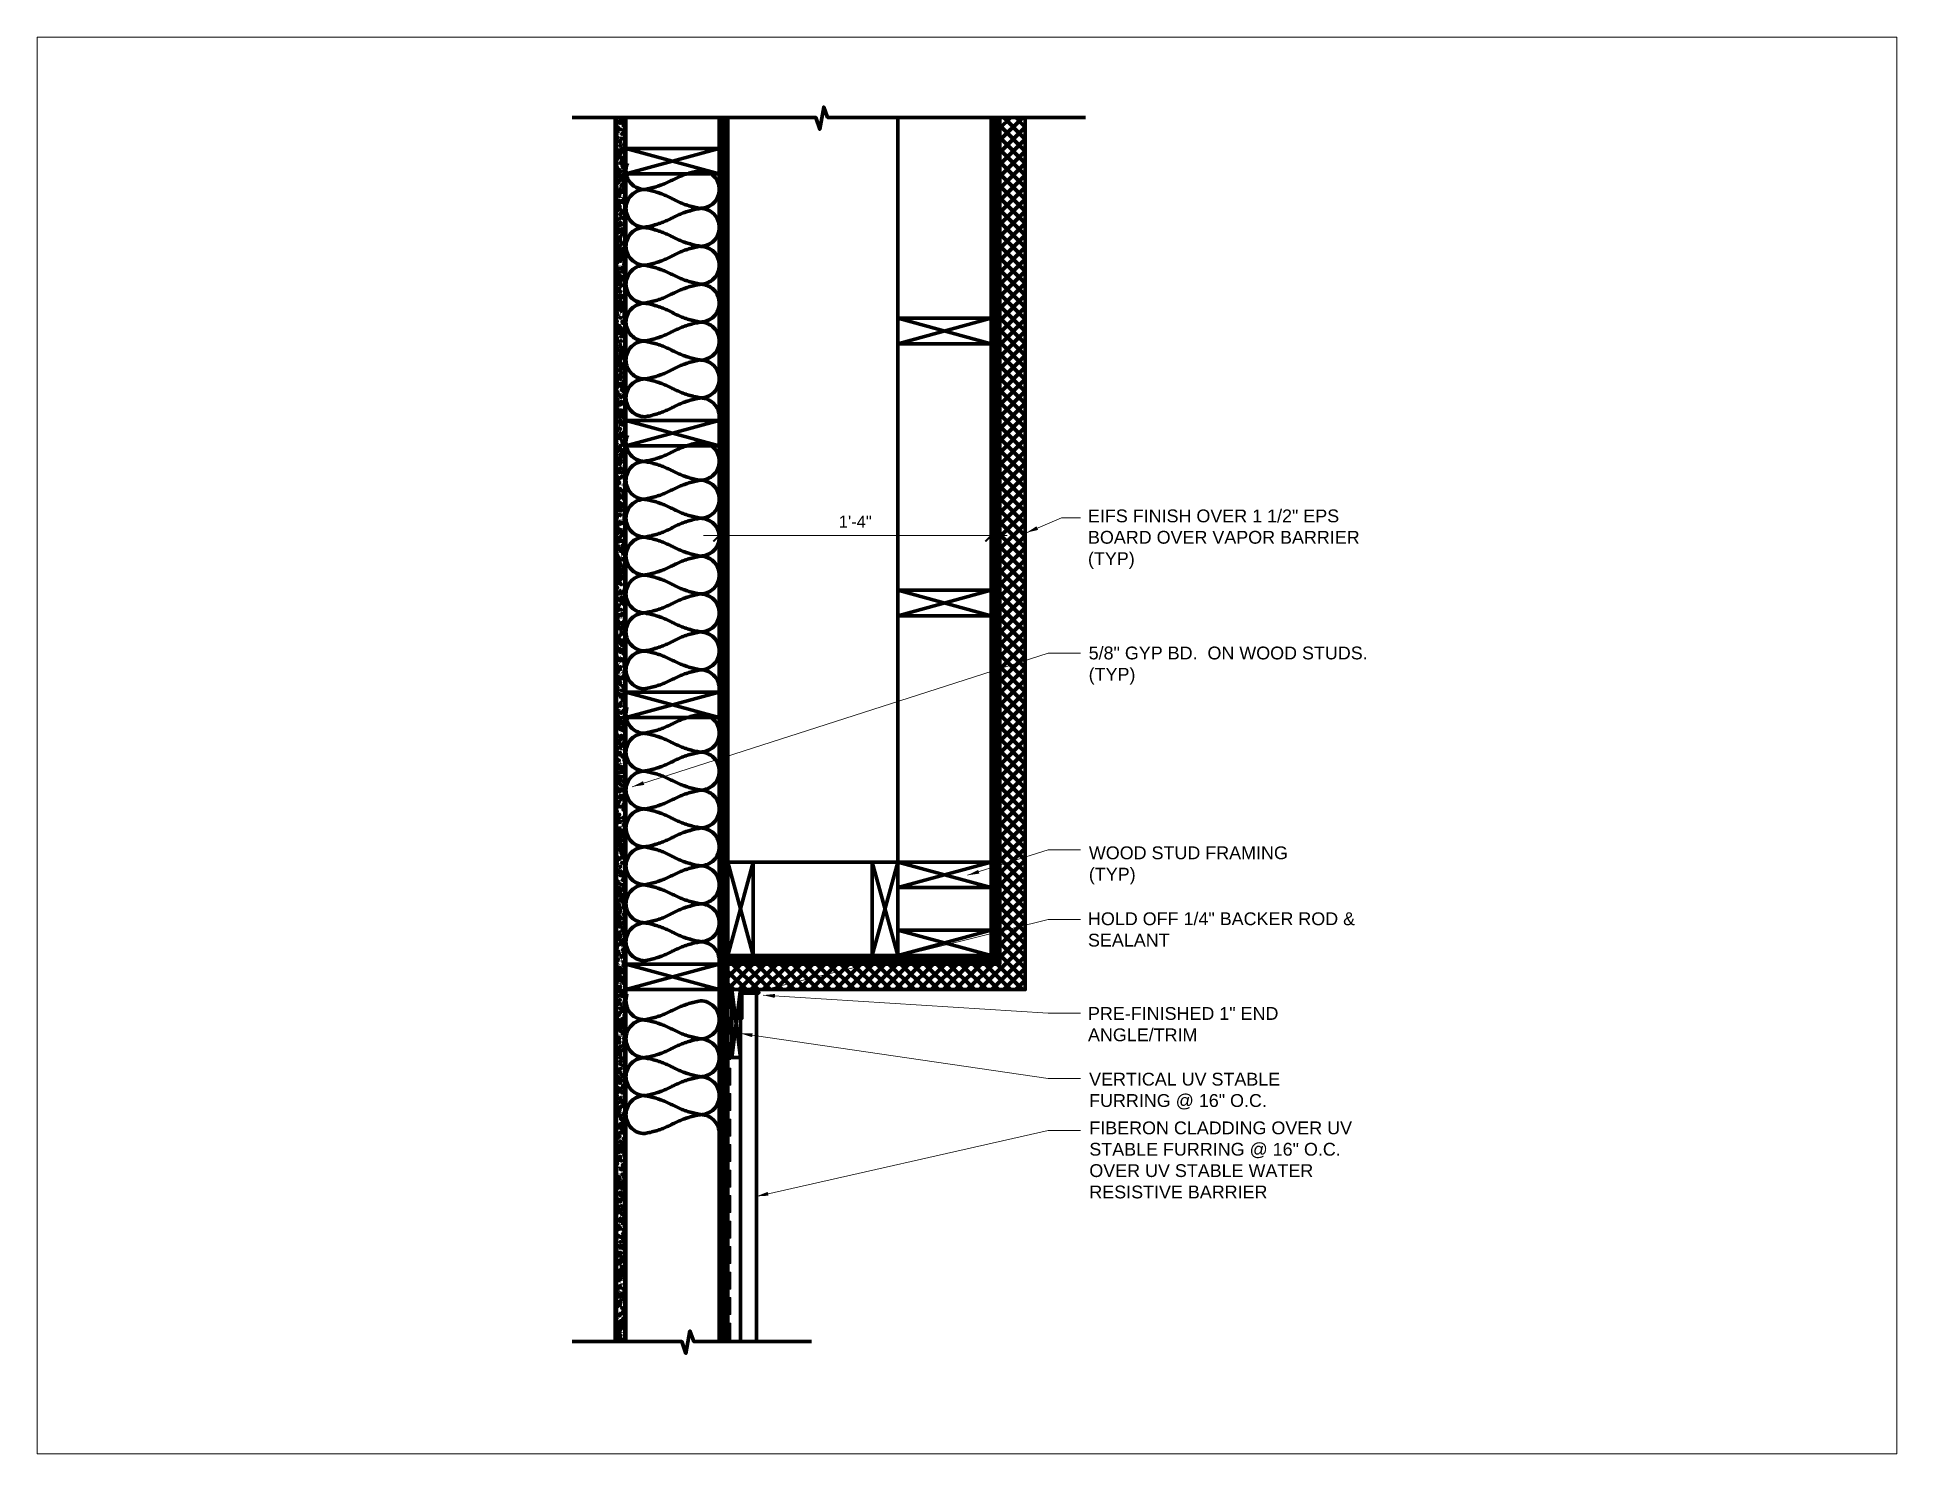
# Paper-space layout 'Layout1' of a CAD drawing. Extents: x 1.05 to 9.45, y 0.8 to 7.2.
# The model-space entities are those that its viewports show. They can reach past a viewport. Long polylines and large blocks are cut down to what shows.
import ezdxf

# ---------------------------------------------------------------- set-up
doc = ezdxf.new("R2010")
doc.units = 0
doc.header["$MEASUREMENT"] = 0
for name, color, linetype, lineweight in [('Dt-Dim', 3, 'Continuous', 20), ('Dt-Line 1', 9, 'Continuous', 0), ('Dt-Line 2', 6, 'Continuous', 9), ('Dt-Line 3', 7, 'Continuous', 15), ('Dt-Line 4', 1, 'Continuous', 25), ('Dt-Text', 121, 'Continuous', 20)]:
    doc.layers.add(name, color=color, linetype=linetype, lineweight=lineweight)
doc.styles.add('Arial', font='Arial.ttf')
doc.styles.get("Standard").update_dxf_attribs({"font": 'Arial.ttf'})
doc.dimstyles.new('1 & 1 Half111', dxfattribs={"dimtxt": 0.75, "dimasz": 0.75, "dimexe": 1, "dimexo": 0.375, "dimgap": 0.5, "dimtad": 1, "dimdec": 4, "dimzin": 3, "dimdsep": 46, "dimlunit": 4, "dimtxsty": 'Standard', "dimblk": 'ARCHTICK', "dimcen": 0.09375, "dimdle": 1, "dimclrd": 253, "dimclre": 253, "dimclrt": 256, "dimadec": 0, "dimazin": 0, "dimtfac": 0.6, "dimtdec": 4, "dimtix": 1, "dimtmove": 2, "dimatfit": 0, "dimfxl": 1, "dimfrac": 1, "dimtolj": 1, "dimtzin": 0, "dimlwd": 9, "dimlwe": 9, "dimarcsym": 0})

psp = doc.layouts.get("Layout1")

msp = doc.modelspace()

# ---------------------------------------------------------------- texts
at = {"layer": 'Dt-Text', "char_height": 0.8082734, "attachment_point": 1, "style": 'Arial'}
for s, insert, width in [('EIFS FINISH OVER 1 1/2" EPS BOARD OVER VAPOR BARRIER (TYP)', (240.18081, 229.77438), 17.1292217), ('5/8" GYP BD.  ON WOOD STUDS. (TYP)', (240.22367, 221.13151), 17.6346603), ('WOOD STUD FRAMING (TYP)', (240.23795, 208.53149), 12.9161902), ('HOLD OFF 1/4" BACKER ROD & SEALANT', (240.18081, 204.37434), 16.839765), ('PRE-FINISHED 1" END ANGLE/TRIM', (240.18081, 198.4029), 16.1494797), ('VERTICAL UV STABLE FURRING @ 16" O.C.', (240.25224, 194.26003), 16.6024905), ('FIBERON CLADDING OVER UV STABLE FURRING @ 16" O.C. OVER UV STABLE WATER RESISTIVE BARRIER', (240.26652, 191.1886), 17.846427)]:
    msp.add_mtext(s, dxfattribs=dict(at, insert=insert, width=width))

# ---------------------------------------------------------------- blocks, each defined once
blk = doc.blocks.new('_ARCHTICK')
at = {"color": 0, "linetype": 'ByBlock', "const_width": 0.15}
blk.add_lwpolyline([(-0.5, -0.5), (0.5, 0.5)], dxfattribs=at)
blk = doc.blocks.new('*D2')
at = {"layer": 'Defpoints', "color": 0, "transparency": 16777216}
for p in [(216.94, 228.77), (234.08, 228.82), (234.08, 228.13)]:
    blk.add_point(p, dxfattribs=at)
at = {"layer": 'Dt-Dim', "color": 253, "lineweight": 9, "transparency": 16777216}
for p, q in [((215.94, 228.13), (235.08, 228.13)), ((216.94, 228.39), (216.94, 227.13)), ((234.08, 228.45), (234.08, 227.13))]:
    blk.add_line(p, q, dxfattribs=at)
at = {"layer": 'Dt-Dim', "color": 253, "lineweight": 9, "transparency": 16777216, "xscale": 0.75, "yscale": 0.75, "zscale": 0.75, "rotation": 180}
blk.add_blockref('_ARCHTICK', (216.94, 228.13), dxfattribs=at)
at = {"layer": 'Dt-Dim', "color": 253, "lineweight": 9, "transparency": 16777216, "xscale": 0.75, "yscale": 0.75, "zscale": 0.75}
blk.add_blockref('_ARCHTICK', (234.08, 228.13), dxfattribs=at)
at = {"layer": 'Dt-Dim', "transparency": 16777216, "insert": (225.51, 229.01), "char_height": 0.75, "attachment_point": 5}
blk.add_mtext('\\A1;1\'-4"', dxfattribs=at)

# ---------------------------------------------------------------- dimensions: what is measured, and where the dimension line sits
at = {"layer": 'Dt-Dim'}
dim = msp.add_linear_dim(base=(234.0808, 228.13008), p1=(216.93791, 228.76611), p2=(234.0808, 228.82325), text='1\'-4"', dimstyle='1 & 1 Half111', dxfattribs=at)
dim.commit()
dim.dimension.update_dxf_attribs({"geometry": '*D2', "text_midpoint": (225.50935, 229.00662)})

# ---------------------------------------------------------------- hatches: boundary and pattern name
at = {"layer": 'Dt-Line 2', "linetype": 'Continuous', "lineweight": 70}
msp.add_hatch(color=256, dxfattribs=at).paths.add_polyline_path([(217.66648, 199.48034), (217.59505, 199.48034), (217.59505, 198.30891), (217.66648, 198.30891)], flags=0)
at = {"layer": 'Dt-Line 2', "linetype": 'Continuous', "lineweight": 0}
for points in [[(217.66648, 197.76605), (217.59505, 197.76605), (217.59505, 196.69462), (217.66648, 196.69462)], [(217.66648, 196.16605), (217.59505, 196.16605), (217.59505, 195.09462), (217.66648, 195.09462)], [(217.66648, 194.55176), (217.59505, 194.55176), (217.59505, 193.48033), (217.66648, 193.48033)], [(217.66648, 192.95176), (217.59505, 192.95176), (217.59505, 191.88033), (217.66648, 191.88033)], [(217.66648, 191.33747), (217.59505, 191.33747), (217.59505, 190.26604), (217.66648, 190.26604)], [(217.66648, 189.73747), (217.59505, 189.73747), (217.59505, 188.66604), (217.66648, 188.66604)], [(217.66648, 188.12318), (217.59505, 188.12318), (217.59505, 187.05175), (217.66648, 187.05175)], [(217.66648, 186.52318), (217.59505, 186.52318), (217.59505, 185.45175), (217.66648, 185.45175)], [(217.66648, 184.90889), (217.59505, 184.90889), (217.59505, 183.83746), (217.66648, 183.83746)], [(217.66648, 183.30889), (217.59505, 183.30889), (217.59505, 182.23746), (217.66648, 182.23746)], [(217.66648, 181.6946), (217.59505, 181.6946), (217.59505, 180.62317), (217.66648, 180.62317)], [(217.66648, 180.0946), (217.59505, 180.0946), (217.59505, 179.02316), (217.66648, 179.02316)], [(217.66648, 178.48031), (217.59505, 178.48031), (217.59505, 177.30888), (217.66648, 177.30888)]]:
    msp.add_hatch(color=256, dxfattribs=at).paths.add_polyline_path(points, flags=0)

# ---------------------------------------------------------------- linework, layer by layer
at = {"layer": 'Dt-Line 1', "linetype": 'Continuous', "lineweight": 158}
for p, q in [((216.93791, 254.48044), (216.9522, 254.49473)), ((234.62365, 253.80901), (235.30937, 254.49473)), ((234.62365, 253.05186), (236.06651, 254.49473)), ((210.45218, 254.06615), (210.45218, 254.05186)), ((210.46647, 253.55186), (210.48075, 253.55186)), ((210.50933, 253.92329), (210.50933, 253.90901)), ((210.55218, 253.53758), (210.55218, 253.52329)), ((210.58076, 253.85187), (210.58076, 253.83758)), ((210.60933, 253.49473), (210.62361, 253.49473)), ((210.62361, 254.23758), (210.6379, 254.23758)), ((210.6379, 253.80901), (210.65218, 253.8233)), ((210.69504, 254.33759), (210.69504, 254.3233)), ((210.69504, 253.79473), (210.69504, 253.78044)), ((210.69504, 253.25187), (210.69504, 253.23758)), ((210.72361, 254.36616), (210.7379, 254.36616)), ((210.79504, 253.99473), (210.80933, 253.99473)), ((210.79504, 253.39472), (210.80933, 253.39472)), ((210.80933, 253.72329), (210.80933, 253.73758)), ((210.85218, 253.65187), (210.86647, 253.65187)), ((210.88075, 253.46616), (210.89504, 253.46616)), ((210.90933, 254.18044), (210.92361, 254.18044)), ((210.96647, 254.2233), (210.96647, 254.23758)), ((210.96647, 253.65187), (210.98076, 253.63758)), ((210.46647, 253.1233), (210.48075, 253.1233)), ((210.5379, 252.96615), (210.5379, 252.95187)), ((210.55218, 253.02329), (210.56647, 253.02329)), ((210.60933, 253.05186), (210.62361, 253.05186)), ((210.6379, 253.09473), (210.65218, 253.08044)), ((210.6379, 252.49472), (210.65218, 252.49472)), ((210.65218, 252.53758), (210.66647, 252.53758)), ((210.69504, 253.18043), (210.70933, 253.18043)), ((210.69504, 252.98043), (210.70933, 252.98043)), ((210.7379, 252.65186), (210.7379, 252.63758)), ((210.80933, 252.70901), (210.82361, 252.70901)), ((210.85218, 253.009), (210.86647, 253.009)), ((210.5379, 251.83758), (210.5379, 251.85187)), ((210.55218, 251.809), (210.56647, 251.809)), ((210.59504, 251.26614), (210.59504, 251.25186)), ((210.59504, 251.13758), (210.60933, 251.13758)), ((210.6379, 251.22329), (210.65218, 251.22329)), ((210.65218, 252.0233), (210.65218, 252.03758)), ((210.66647, 251.89472), (210.66647, 251.88044)), ((210.72361, 251.09472), (210.72361, 251.10901)), ((210.82361, 251.26614), (210.82361, 251.25186)), ((210.8379, 252.0233), (210.8379, 252.03758)), ((210.90933, 251.95186), (210.90933, 251.93757)), ((210.9379, 251.25186), (210.95218, 251.23757)), ((210.96647, 251.32329), (210.96647, 251.33758)), ((210.48075, 250.78044), (210.49504, 250.78044)), ((210.49504, 250.42329), (210.49504, 250.40901)), ((210.49504, 250.12329), (210.50933, 250.10901)), ((210.58076, 250.25186), (210.58076, 250.23758)), ((210.59504, 250.309), (210.59504, 250.32329)), ((210.7379, 250.06615), (210.75218, 250.06615)), ((210.76647, 250.75186), (210.78076, 250.75186)), ((210.82361, 250.32329), (210.8379, 250.32329)), ((210.90933, 250.75186), (210.90933, 250.76615)), ((210.95218, 250.23758), (210.96647, 250.23758)), ((210.45218, 249.12328), (210.46647, 249.109)), ((210.5379, 248.59471), (210.55218, 248.609)), ((210.55218, 249.66614), (210.56647, 249.66614)), ((210.59504, 249.58043), (210.59504, 249.59471)), ((210.66647, 248.88043), (210.66647, 248.86615)), ((210.69504, 249.46614), (210.69504, 249.45186)), ((210.69504, 248.92328), (210.69504, 248.909)), ((210.72361, 249.109), (210.7379, 249.109)), ((210.72361, 248.709), (210.7379, 248.709)), ((210.75218, 248.809), (210.76647, 248.82329)), ((210.80933, 248.72328), (210.82361, 248.72328)), ((210.82361, 249.43757), (210.82361, 249.42328)), ((210.82361, 249.05185), (210.82361, 249.03758)), ((210.85218, 249.23757), (210.86647, 249.25186)), ((210.90933, 249.609), (210.92361, 249.62328)), ((210.96647, 249.32329), (210.98076, 249.309)), ((210.48075, 247.46614), (210.49504, 247.48042)), ((210.50933, 248.36614), (210.50933, 248.35185)), ((210.68075, 247.709), (210.68075, 247.69471)), ((210.70933, 248.05185), (210.70933, 248.06615)), ((210.75218, 247.93757), (210.76647, 247.95186)), ((210.75218, 247.39472), (210.76647, 247.39472)), ((210.79504, 247.65185), (210.80933, 247.65185)), ((210.80933, 247.609), (210.82361, 247.609)), ((210.86647, 247.89472), (210.86647, 247.909)), ((210.88075, 247.99471), (210.89504, 247.99471)), ((210.89504, 247.65185), (210.90933, 247.65185)), ((210.45218, 247.02329), (210.46647, 247.02329)), ((210.49504, 246.88043), (210.49504, 246.89472)), ((210.60933, 246.72329), (210.60933, 246.709)), ((210.78076, 246.95185), (210.79504, 246.95185)), ((210.82361, 246.65186), (210.82361, 246.63757)), ((210.82361, 246.53757), (210.8379, 246.53757)), ((210.86647, 247.33757), (210.88075, 247.33757)), ((210.86647, 246.40899), (210.88075, 246.40899)), ((210.88075, 246.25185), (210.88075, 246.23756)), ((210.90933, 246.92328), (210.92361, 246.92328)), ((210.95218, 247.19472), (210.95218, 247.209)), ((210.66647, 245.66613), (210.66647, 245.68042)), ((210.68075, 245.52328), (210.68075, 245.50899)), ((210.69504, 245.68042), (210.69504, 245.66613)), ((210.69504, 245.13756), (210.69504, 245.12328)), ((210.7379, 246.15186), (210.7379, 246.13757)), ((210.78076, 246.03756), (210.79504, 246.03756)), ((210.89504, 245.36613), (210.89504, 245.35185)), ((210.92361, 245.26614), (210.9379, 245.26614)), ((210.95218, 245.05185), (210.95218, 245.03757)), ((210.46647, 243.86614), (210.46647, 243.85185)), ((210.59504, 244.5947), (210.60933, 244.5947)), ((210.66647, 243.98042), (210.68075, 243.96614)), ((210.69504, 244.5947), (210.69504, 244.58043)), ((210.75218, 244.32328), (210.75218, 244.30899)), ((210.78076, 244.02328), (210.79504, 244.03757)), ((210.82361, 244.73757), (210.8379, 244.73757)), ((210.96647, 243.93756), (210.98076, 243.93756)), ((210.45218, 243.33756), (210.46647, 243.33756)), ((210.52361, 243.72327), (210.52361, 243.73756)), ((210.55218, 243.58042), (210.56647, 243.58042)), ((210.55218, 243.36613), (210.56647, 243.36613)), ((210.62361, 242.70899), (210.6379, 242.70899)), ((210.65218, 243.82328), (210.66647, 243.83757)), ((210.70933, 243.56613), (210.70933, 243.58042)), ((210.75218, 243.36613), (210.76647, 243.36613)), ((210.78076, 243.18042), (210.79504, 243.16613)), ((210.82361, 243.83757), (210.8379, 243.82328)), ((210.82361, 243.12328), (210.8379, 243.10899)), ((210.88075, 243.26614), (210.88075, 243.28042)), ((210.89504, 242.82327), (210.90933, 242.83756)), ((210.96647, 243.68042), (210.98076, 243.66614)), ((210.45218, 242.05185), (210.46647, 242.05185)), ((210.50933, 242.25185), (210.52361, 242.25185)), ((210.52361, 241.98041), (210.5379, 241.98041)), ((210.56647, 242.00899), (210.56647, 241.99471)), ((210.70933, 242.18042), (210.72361, 242.18042)), ((210.70933, 241.55184), (210.70933, 241.53756)), ((210.7379, 241.75184), (210.75218, 241.75184)), ((210.79504, 241.65185), (210.80933, 241.65185)), ((210.80933, 242.32327), (210.82361, 242.33756)), ((210.8379, 242.06614), (210.85218, 242.06614)), ((210.86647, 242.00899), (210.88075, 242.00899)), ((210.86647, 241.70899), (210.88075, 241.70899)), ((210.90933, 241.98041), (210.92361, 241.98041)), ((210.92361, 241.5947), (210.92361, 241.58041)), ((210.9379, 242.32327), (210.95218, 242.32327)), ((210.9379, 242.08042), (210.9379, 242.06614)), ((210.96647, 242.53756), (210.98076, 242.53756)), ((210.45218, 241.20898), (210.45218, 241.22327)), ((210.52361, 241.30899), (210.52361, 241.29471)), ((210.58076, 240.55184), (210.59504, 240.55184)), ((210.58076, 240.43756), (210.58076, 240.42328)), ((210.68075, 241.45184), (210.68075, 241.43756)), ((210.68075, 240.3947), (210.69504, 240.38041)), ((210.69504, 241.35185), (210.69504, 241.33756)), ((210.69504, 240.80899), (210.69504, 240.7947)), ((210.72361, 241.48042), (210.7379, 241.48042)), ((210.76647, 241.48042), (210.78076, 241.48042)), ((210.79504, 240.7947), (210.79504, 240.80899)), ((210.8379, 240.62328), (210.8379, 240.63756)), ((210.86647, 240.70898), (210.88075, 240.70898)), ((210.89504, 240.85184), (210.90933, 240.85184)), ((210.46647, 239.93756), (210.46647, 239.95184)), ((210.48075, 239.38042), (210.49504, 239.38042)), ((210.58076, 239.25184), (210.59504, 239.25184)), ((210.59504, 240.25185), (210.60933, 240.25185)), ((210.60933, 239.5947), (210.60933, 239.60898)), ((210.66647, 239.1947), (210.66647, 239.20899)), ((210.68075, 239.43755), (210.69504, 239.43755)), ((210.69504, 240.26613), (210.69504, 240.25185)), ((210.72361, 240.15184), (210.7379, 240.15184)), ((210.78076, 240.08042), (210.79504, 240.08042)), ((210.85218, 240.2947), (210.86647, 240.2947)), ((210.90933, 239.28041), (210.92361, 239.28041)), ((210.9379, 239.33756), (210.9379, 239.32327)), ((210.95218, 240.00898), (210.95218, 240.02327)), ((234.62365, 239.58042), (236.22366, 237.96613)), ((210.56647, 238.50899), (210.58076, 238.52326)), ((210.60933, 238.10899), (210.62361, 238.10899)), ((210.62361, 238.65184), (210.62361, 238.63756)), ((210.70933, 239.08041), (210.72361, 239.08041)), ((210.70933, 238.22326), (210.72361, 238.22326)), ((210.72361, 238.12327), (210.72361, 238.13756)), ((210.75218, 238.90898), (210.75218, 238.92327)), ((210.78076, 238.28041), (210.79504, 238.28041)), ((210.79504, 238.60899), (210.80933, 238.60899)), ((210.80933, 238.75184), (210.82361, 238.75184)), ((210.85218, 238.45184), (210.85218, 238.46613)), ((210.90933, 238.0947), (210.90933, 238.10899)), ((234.62365, 238.82327), (236.22366, 237.20898)), ((234.62365, 238.06613), (236.22366, 236.45183)), ((234.62365, 236.3804), (236.22366, 237.99469)), ((210.46647, 237.32326), (210.46647, 237.30898)), ((210.52361, 237.06613), (210.52361, 237.05184)), ((210.58076, 237.80898), (210.59504, 237.80898)), ((210.6379, 237.13755), (210.65218, 237.13755)), ((210.69504, 237.46612), (210.70933, 237.46612)), ((210.69504, 237.02327), (210.69504, 237.00898)), ((210.70933, 237.73756), (210.72361, 237.73756)), ((210.72361, 237.10898), (210.72361, 237.09469)), ((210.76647, 237.25184), (210.78076, 237.25184)), ((210.96647, 237.32326), (210.98076, 237.32326)), ((234.62365, 237.30898), (236.22366, 235.69469)), ((234.62365, 235.62327), (236.22366, 237.23756)), ((210.49504, 236.7804), (210.50933, 236.7804)), ((210.5379, 236.12327), (210.5379, 236.10898)), ((210.5379, 235.75184), (210.5379, 235.73755)), ((210.55218, 236.40898), (210.56647, 236.40898)), ((210.60933, 236.18041), (210.62361, 236.18041)), ((210.66647, 236.40898), (210.66647, 236.42326)), ((210.68075, 235.86612), (210.69504, 235.86612)), ((210.69504, 236.48041), (210.69504, 236.46613)), ((210.69504, 235.93755), (210.69504, 235.92327)), ((210.69504, 235.80898), (210.69504, 235.82327)), ((210.69504, 235.65184), (210.70933, 235.65184)), ((210.8379, 236.40898), (210.8379, 236.39469)), ((210.85218, 236.02326), (210.86647, 236.02326)), ((210.86647, 236.65184), (210.86647, 236.63755)), ((210.89504, 235.78041), (210.90933, 235.7947)), ((210.92361, 236.7804), (210.92361, 236.76612)), ((210.95218, 236.55183), (210.96647, 236.55183)), ((234.62365, 236.55183), (236.22366, 234.93755)), ((234.62365, 234.86612), (236.22366, 236.48041)), ((234.62365, 234.10897), (236.22366, 235.72326)), ((210.45218, 235.03755), (210.46647, 235.03755)), ((210.48075, 235.42327), (210.48075, 235.40898)), ((210.49504, 234.72327), (210.50933, 234.72327)), ((210.55218, 235.36612), (210.55218, 235.3804)), ((210.60933, 235.05184), (210.62361, 235.05184)), ((210.60933, 234.92327), (210.60933, 234.90898)), ((210.60933, 234.60897), (210.62361, 234.60897)), ((210.62361, 234.69469), (210.62361, 234.70898)), ((210.65218, 234.9804), (210.66647, 234.9804)), ((210.66647, 234.79469), (210.68075, 234.79469)), ((210.75218, 235.50897), (210.76647, 235.50897)), ((210.88075, 235.29469), (210.88075, 235.30897)), ((210.90933, 234.73755), (210.90933, 234.72327)), ((210.95218, 234.4804), (210.96647, 234.4804)), ((234.62365, 235.03755), (236.22366, 233.42326)), ((234.62365, 233.35183), (236.22366, 234.96612)), ((210.50933, 233.82326), (210.52361, 233.83755)), ((210.58076, 234.05183), (210.58076, 234.03755)), ((210.66647, 234.38041), (210.68075, 234.38041)), ((210.66647, 233.83755), (210.68075, 233.85184)), ((210.68075, 234.00898), (210.69504, 234.00898)), ((210.76647, 234.10897), (210.76647, 234.09469)), ((210.89504, 233.30898), (210.90933, 233.29469)), ((210.9379, 233.82326), (210.95218, 233.82326)), ((234.62365, 234.2804), (236.22366, 232.66611)), ((234.62365, 231.83755), (236.22366, 233.45183)), ((210.48075, 232.93755), (210.49504, 232.93755)), ((210.50933, 232.13754), (210.50933, 232.12325)), ((210.56647, 232.62325), (210.58076, 232.62325)), ((210.60933, 233.13755), (210.62361, 233.13755)), ((210.65218, 233.1804), (210.66647, 233.1804)), ((210.69504, 232.25183), (210.70933, 232.25183)), ((210.69504, 232.15183), (210.69504, 232.13754)), ((210.76647, 232.52325), (210.76647, 232.50897)), ((210.79504, 232.7804), (210.80933, 232.7804)), ((210.79504, 232.62325), (210.79504, 232.63754)), ((210.8379, 232.15183), (210.8379, 232.16611)), ((210.85218, 233.29469), (210.85218, 233.28041)), ((210.88075, 232.45183), (210.89504, 232.45183)), ((210.89504, 232.59469), (210.90933, 232.59469)), ((210.95218, 233.25183), (210.96647, 233.25183)), ((234.62365, 231.08039), (236.22366, 232.69468)), ((210.46647, 232.12325), (210.48075, 232.10897)), ((210.58076, 231.85183), (210.58076, 231.83755)), ((210.60933, 231.60897), (210.60933, 231.59468)), ((210.6379, 231.66612), (210.65218, 231.6804)), ((210.69504, 231.7804), (210.69504, 231.79468)), ((210.69504, 231.60897), (210.69504, 231.59468)), ((210.82361, 231.83755), (210.82361, 231.82326)), ((210.82361, 231.70897), (210.82361, 231.69469)), ((210.8379, 231.32326), (210.8379, 231.30897)), ((210.85218, 231.55182), (210.85218, 231.56611)), ((210.86647, 231.32326), (210.88075, 231.32326)), ((210.89504, 231.16612), (210.89504, 231.15183)), ((210.96647, 232.12325), (210.98076, 232.12325)), ((210.45218, 230.43754), (210.46647, 230.43754)), ((210.48075, 230.23754), (210.49504, 230.23754)), ((210.50933, 230.06611), (210.50933, 230.0804)), ((210.62361, 230.50897), (210.6379, 230.50897)), ((210.6379, 230.06611), (210.6379, 230.0804)), ((210.68075, 230.22326), (210.69504, 230.22326)), ((210.72361, 230.89468), (210.7379, 230.89468)), ((210.8379, 230.05183), (210.85218, 230.05183)), ((210.88075, 230.00896), (210.88075, 229.99468)), ((210.90933, 230.12325), (210.90933, 230.10897)), ((210.95218, 230.79469), (210.96647, 230.79469)), ((210.96647, 230.02325), (210.96647, 230.03754)), ((210.46647, 228.76611), (210.46647, 228.75183)), ((210.55218, 228.6804), (210.56647, 228.6804)), ((210.59504, 229.63754), (210.60933, 229.65183)), ((210.60933, 228.89468), (210.62361, 228.89468)), ((210.62361, 229.60896), (210.62361, 229.62325)), ((210.6379, 228.99468), (210.65218, 228.99468)), ((210.68075, 229.10897), (210.69504, 229.12326)), ((210.70933, 229.3804), (210.72361, 229.3804)), ((210.7379, 229.52325), (210.75218, 229.52325)), ((210.7379, 228.93754), (210.7379, 228.92326)), ((210.75218, 229.00897), (210.75218, 229.02326)), ((210.76647, 228.86611), (210.78076, 228.86611)), ((210.80933, 229.16611), (210.82361, 229.16611)), ((210.8379, 229.46611), (210.85218, 229.46611)), ((210.8379, 229.22326), (210.85218, 229.22326)), ((210.85218, 229.65183), (210.85218, 229.66611)), ((210.9379, 228.98039), (210.95218, 228.98039)), ((210.95218, 229.36611), (210.96647, 229.3804)), ((210.96647, 229.02326), (210.98076, 229.02326)), ((210.50933, 228.53753), (210.52361, 228.53753)), ((210.6379, 228.32325), (210.6379, 228.30897)), ((210.69504, 228.13754), (210.70933, 228.13754)), ((210.69504, 227.82325), (210.69504, 227.80896)), ((210.78076, 228.5804), (210.78076, 228.59468)), ((210.86647, 228.05183), (210.86647, 228.06611)), ((210.86647, 227.52325), (210.88075, 227.52325)), ((210.90933, 227.65182), (210.90933, 227.66611)), ((210.95218, 227.52325), (210.95218, 227.53753)), ((210.96647, 228.28039), (210.98076, 228.28039)), ((210.46647, 226.55182), (210.46647, 226.53753)), ((210.49504, 227.32325), (210.50933, 227.30897)), ((210.5379, 226.63753), (210.5379, 226.65182)), ((210.59504, 227.25182), (210.60933, 227.25182)), ((210.59504, 227.06611), (210.60933, 227.08039)), ((210.62361, 227.36611), (210.6379, 227.38039)), ((210.69504, 227.28039), (210.69504, 227.26611)), ((210.69504, 226.73753), (210.69504, 226.72325)), ((210.76647, 226.76611), (210.78076, 226.75182)), ((210.78076, 227.23753), (210.78076, 227.22325)), ((210.78076, 226.79468), (210.79504, 226.79468)), ((210.78076, 226.55182), (210.78076, 226.5661)), ((210.85218, 226.5661), (210.86647, 226.5661)), ((210.90933, 226.59468), (210.92361, 226.59468)), ((210.92361, 226.72325), (210.92361, 226.70896)), ((210.96647, 226.95182), (210.96647, 226.96611)), ((210.46647, 225.52325), (210.48075, 225.52325)), ((210.5379, 225.59467), (210.5379, 225.58039)), ((210.56647, 225.38039), (210.56647, 225.39467)), ((210.58076, 226.22325), (210.59504, 226.22325)), ((210.58076, 225.73753), (210.59504, 225.73753)), ((210.72361, 226.09468), (210.7379, 226.09468)), ((210.76647, 225.32325), (210.78076, 225.32325)), ((210.90933, 225.79468), (210.92361, 225.80896)), ((210.48075, 224.92324), (210.48075, 224.93753)), ((210.50933, 223.92324), (210.50933, 223.93753)), ((210.5379, 224.19467), (210.55218, 224.19467)), ((210.55218, 224.32324), (210.55218, 224.30896)), ((210.56647, 224.60896), (210.58076, 224.60896)), ((210.62361, 224.62324), (210.6379, 224.62324)), ((210.66647, 224.39467), (210.68075, 224.39467)), ((210.68075, 225.03753), (210.68075, 225.02324)), ((210.69504, 224.33753), (210.69504, 224.32324)), ((210.7379, 224.63753), (210.75218, 224.63753)), ((210.79504, 224.99467), (210.79504, 224.98039)), ((210.80933, 224.6661), (210.82361, 224.6661)), ((210.85218, 224.79467), (210.86647, 224.79467)), ((210.86647, 224.90896), (210.86647, 224.89468)), ((210.86647, 224.23753), (210.86647, 224.22324)), ((210.9379, 224.2661), (210.95218, 224.2661)), ((210.48075, 223.89467), (210.49504, 223.89467)), ((210.49504, 223.63753), (210.50933, 223.63753)), ((210.50933, 223.82325), (210.52361, 223.82325)), ((210.55218, 223.00896), (210.56647, 223.00896)), ((210.55218, 222.92324), (210.55218, 222.93753)), ((210.58076, 223.10896), (210.59504, 223.10896)), ((210.62361, 223.12324), (210.62361, 223.10896)), ((210.62361, 223.00896), (210.6379, 223.00896)), ((210.66647, 223.90896), (210.68075, 223.90896)), ((210.68075, 223.8661), (210.69504, 223.8661)), ((210.69504, 223.49467), (210.69504, 223.48039)), ((210.69504, 222.95181), (210.69504, 222.93753)), ((210.72361, 223.53753), (210.7379, 223.53753)), ((210.76647, 223.4661), (210.78076, 223.4661)), ((210.76647, 222.92324), (210.78076, 222.93753)), ((210.80933, 223.39467), (210.82361, 223.40896)), ((210.85218, 223.32324), (210.86647, 223.32324)), ((210.92361, 223.48039), (210.9379, 223.48039)), ((210.92361, 223.02324), (210.92361, 223.03753)), ((210.95218, 223.43753), (210.95218, 223.42324)), ((210.45218, 221.92324), (210.46647, 221.92324)), ((210.5379, 221.93753), (210.55218, 221.93753)), ((210.55218, 222.00895), (210.56647, 222.00895)), ((210.60933, 222.70896), (210.62361, 222.70896)), ((210.65218, 222.32324), (210.65218, 222.30896)), ((210.66647, 222.28038), (210.66647, 222.2661)), ((210.69504, 222.40895), (210.69504, 222.39467)), ((210.69504, 221.92324), (210.69504, 221.90895)), ((210.70933, 221.75181), (210.70933, 221.73752)), ((210.72361, 221.82324), (210.72361, 221.80895)), ((210.7379, 222.52324), (210.75218, 222.52324)), ((210.82361, 222.25181), (210.8379, 222.2661)), ((210.86647, 221.5661), (210.86647, 221.58038)), ((210.9379, 222.12324), (210.9379, 222.10895)), ((210.49504, 221.19467), (210.49504, 221.18038)), ((210.50933, 221.15181), (210.52361, 221.1661)), ((210.55218, 221.02324), (210.56647, 221.02324)), ((210.58076, 221.08038), (210.59504, 221.08038)), ((210.60933, 221.43752), (210.60933, 221.42324)), ((210.65218, 221.0661), (210.66647, 221.05181)), ((210.70933, 221.5661), (210.72361, 221.55181)), ((210.70933, 220.45181), (210.72361, 220.45181)), ((210.76647, 220.72324), (210.76647, 220.70895)), ((210.88075, 221.05181), (210.89504, 221.05181)), ((210.96647, 220.72324), (210.98076, 220.72324)), ((210.98076, 220.42324), (210.98076, 220.40895)), ((210.46647, 220.06609), (210.46647, 220.05181)), ((210.46647, 219.23752), (210.48075, 219.23752)), ((210.49504, 219.65181), (210.49504, 219.63752)), ((210.50933, 219.89467), (210.50933, 219.88038)), ((210.50933, 219.33752), (210.50933, 219.32323)), ((210.52361, 220.32324), (210.5379, 220.32324)), ((210.56647, 219.99466), (210.58076, 219.98038)), ((210.6379, 220.03752), (210.65218, 220.03752)), ((210.6379, 219.62324), (210.6379, 219.63752)), ((210.66647, 220.28038), (210.68075, 220.28038)), ((210.66647, 219.73752), (210.66647, 219.72324)), ((210.66647, 219.32323), (210.68075, 219.32323)), ((210.82361, 219.59466), (210.82361, 219.60895)), ((210.8379, 220.05181), (210.85218, 220.05181)), ((210.9379, 219.85181), (210.95218, 219.85181)), ((210.49504, 218.55181), (210.49504, 218.56609)), ((210.50933, 218.72323), (210.52361, 218.72323)), ((210.56647, 218.92323), (210.56647, 218.93752)), ((210.56647, 218.89466), (210.56647, 218.88038)), ((210.66647, 218.33752), (210.68075, 218.33752)), ((210.69504, 218.62323), (210.69504, 218.60895)), ((210.69504, 218.08038), (210.69504, 218.06609)), ((210.75218, 218.79466), (210.76647, 218.79466)), ((210.75218, 218.46609), (210.75218, 218.4518)), ((210.76647, 219.02323), (210.76647, 219.03752)), ((210.8379, 218.26609), (210.85218, 218.26609)), ((210.90933, 218.50895), (210.90933, 218.52323)), ((210.92361, 218.32323), (210.92361, 218.30895)), ((210.95218, 218.28038), (210.96647, 218.29467)), ((210.46647, 216.92323), (210.46647, 216.93752)), ((210.49504, 217.6518), (210.50933, 217.6518)), ((210.59504, 217.16609), (210.59504, 217.18037)), ((210.60933, 217.03752), (210.62361, 217.03752)), ((210.62361, 217.96609), (210.6379, 217.96609)), ((210.68075, 217.82323), (210.69504, 217.82323)), ((210.7379, 217.62323), (210.75218, 217.62323)), ((210.75218, 216.99466), (210.76647, 216.99466)), ((210.76647, 217.88038), (210.76647, 217.89466)), ((210.80933, 217.33752), (210.80933, 217.3518)), ((210.82361, 217.23752), (210.82361, 217.22323)), ((210.89504, 217.52323), (210.89504, 217.50895)), ((210.95218, 217.4518), (210.96647, 217.4518)), ((234.62365, 217.60895), (236.22366, 215.99466)), ((210.48075, 216.03751), (210.49504, 216.03751)), ((210.49504, 216.78037), (210.49504, 216.76609)), ((210.50933, 216.50895), (210.52361, 216.50895)), ((210.58076, 216.83752), (210.58076, 216.82323)), ((210.60933, 216.12323), (210.60933, 216.10894)), ((210.68075, 216.88037), (210.68075, 216.86609)), ((210.68075, 216.22323), (210.68075, 216.23752)), ((210.70933, 216.16609), (210.70933, 216.18037)), ((210.85218, 216.70894), (210.86647, 216.70894)), ((210.86647, 216.58037), (210.88075, 216.58037)), ((210.89504, 215.76609), (210.90933, 215.76609)), ((234.62365, 216.8518), (236.22366, 215.23751)), ((234.62365, 216.09466), (236.22366, 214.48037)), ((234.62365, 214.40894), (236.22366, 216.02323)), ((210.52361, 215.66609), (210.5379, 215.66609)), ((210.52361, 215.39466), (210.52361, 215.40894)), ((210.5379, 215.43752), (210.55218, 215.43752)), ((210.5379, 215.36609), (210.55218, 215.36609)), ((210.58076, 215.39466), (210.58076, 215.40894)), ((210.59504, 215.6518), (210.60933, 215.6518)), ((210.6379, 214.63751), (210.65218, 214.63751)), ((210.68075, 215.70894), (210.69504, 215.70894)), ((210.72361, 214.6518), (210.72361, 214.66608)), ((210.78076, 215.18037), (210.78076, 215.16609)), ((210.80933, 214.62323), (210.80933, 214.60894)), ((210.86647, 215.18037), (210.88075, 215.18037)), ((210.88075, 214.6518), (210.88075, 214.63751)), ((210.89504, 215.12323), (210.89504, 215.10894)), ((210.90933, 215.49466), (210.92361, 215.50894)), ((210.95218, 215.70894), (210.96647, 215.69466)), ((234.62365, 215.33751), (236.22366, 213.72323)), ((234.62365, 213.6518), (236.22366, 215.26608)), ((234.62365, 214.58037), (236.22366, 212.96608)), ((210.46647, 214.43751), (210.48075, 214.43751)), ((210.5379, 213.49465), (210.5379, 213.48037)), ((210.55218, 213.78037), (210.56647, 213.78037)), ((210.56647, 213.73751), (210.58076, 213.73751)), ((210.65218, 213.58037), (210.65218, 213.56608)), ((210.69504, 214.29465), (210.69504, 214.28037)), ((210.69504, 213.88037), (210.70933, 213.88037)), ((210.69504, 213.7518), (210.69504, 213.73751)), ((210.79504, 213.52322), (210.80933, 213.53751)), ((210.8379, 214.08037), (210.85218, 214.08037)), ((210.86647, 214.10894), (210.88075, 214.10894)), ((210.89504, 214.42323), (210.90933, 214.42323)), ((210.90933, 213.90894), (210.90933, 213.92323)), ((210.92361, 214.46608), (210.9379, 214.46608)), ((210.95218, 214.36609), (210.96647, 214.3518)), ((210.96647, 214.29465), (210.98076, 214.29465)), ((234.62365, 212.89465), (236.22366, 214.50894)), ((234.62365, 212.13751), (236.22366, 213.7518)), ((210.45218, 213.36608), (210.46647, 213.36608)), ((210.45218, 213.2518), (210.46647, 213.2518)), ((210.52361, 212.46608), (210.52361, 212.45179)), ((210.56647, 213.32322), (210.58076, 213.32322)), ((210.60933, 212.73751), (210.60933, 212.7518)), ((210.65218, 212.79465), (210.66647, 212.79465)), ((210.7379, 212.45179), (210.75218, 212.43751)), ((210.7379, 212.26608), (210.75218, 212.26608)), ((210.76647, 213.10894), (210.76647, 213.12322)), ((210.78076, 212.38037), (210.79504, 212.38037)), ((210.82361, 212.70894), (210.8379, 212.70894)), ((210.86647, 212.92322), (210.86647, 212.90894)), ((210.92361, 212.72322), (210.9379, 212.72322)), ((210.98076, 212.89465), (210.98076, 212.88037)), ((234.62365, 213.06608), (236.22366, 211.45179)), ((234.62365, 211.38036), (236.22366, 212.99465)), ((234.62365, 212.30894), (236.22366, 210.69465)), ((210.46647, 211.93751), (210.48075, 211.93751)), ((210.48075, 211.02322), (210.48075, 211.03751)), ((210.52361, 211.16608), (210.5379, 211.18036)), ((210.56647, 211.18036), (210.56647, 211.16608)), ((210.59504, 211.88036), (210.60933, 211.88036)), ((210.62361, 211.93751), (210.6379, 211.92322)), ((210.78076, 211.52322), (210.78076, 211.53751)), ((210.80933, 211.89465), (210.82361, 211.89465)), ((210.80933, 211.69465), (210.80933, 211.68037)), ((210.88075, 211.58036), (210.88075, 211.59465)), ((210.90933, 211.36608), (210.90933, 211.35179)), ((210.98076, 211.52322), (210.98076, 211.50894)), ((234.62365, 209.86608), (236.22366, 211.48036)), ((210.66647, 210.28036), (210.66647, 210.29465)), ((210.68075, 210.40893), (210.68075, 210.42322)), ((210.69504, 210.50893), (210.69504, 210.49465)), ((210.69504, 209.96608), (210.69504, 209.95179)), ((210.72361, 210.69465), (210.7379, 210.69465)), ((210.78076, 210.02322), (210.78076, 210.00893)), ((210.8379, 210.06608), (210.85218, 210.08037)), ((210.8379, 210.00893), (210.85218, 210.00893)), ((210.90933, 210.99465), (210.92361, 210.99465)), ((210.90933, 210.76608), (210.90933, 210.75179)), ((210.9379, 210.75179), (210.9379, 210.76608)), ((210.96647, 210.68036), (210.98076, 210.68036)), ((234.62365, 209.10893), (236.22366, 210.72322)), ((210.45218, 209.3375), (210.45218, 209.32322)), ((210.46647, 209.68036), (210.48075, 209.68036)), ((210.46647, 209.1375), (210.48075, 209.1375)), ((210.50933, 209.39465), (210.50933, 209.38036)), ((210.59504, 209.78036), (210.59504, 209.76608)), ((210.68075, 209.82322), (210.68075, 209.8375)), ((210.69504, 209.42322), (210.69504, 209.40893)), ((210.79504, 209.82322), (210.80933, 209.8375)), ((210.8379, 209.80894), (210.8379, 209.79465)), ((210.95218, 209.08036), (210.96647, 209.08036)), ((210.96647, 209.65179), (210.98076, 209.65179)), ((210.48075, 208.50893), (210.49504, 208.50893)), ((210.48075, 208.15179), (210.49504, 208.15179)), ((210.52361, 208.48036), (210.5379, 208.48036)), ((210.58076, 208.19464), (210.58076, 208.18036)), ((210.62361, 207.78036), (210.62361, 207.79464)), ((210.6379, 208.10893), (210.6379, 208.12322)), ((210.82361, 208.12322), (210.8379, 208.12322)), ((210.85218, 207.72321), (210.85218, 207.70893)), ((210.90933, 207.9375), (210.92361, 207.9375)), ((210.95218, 208.08036), (210.95218, 208.06607)), ((210.95218, 207.88036), (210.96647, 207.88036)), ((210.96647, 207.59464), (210.98076, 207.59464)), ((210.48075, 206.9375), (210.48075, 206.95179)), ((210.55218, 206.79464), (210.56647, 206.79464)), ((210.58076, 207.26607), (210.59504, 207.28036)), ((210.58076, 206.99464), (210.58076, 206.98036)), ((210.58076, 206.39464), (210.58076, 206.40893)), ((210.62361, 207.32321), (210.62361, 207.30893)), ((210.65218, 206.99464), (210.65218, 206.98036)), ((210.68075, 207.42321), (210.69504, 207.40893)), ((210.69504, 206.39464), (210.69504, 206.38036)), ((210.82361, 207.35179), (210.82361, 207.36607)), ((210.85218, 206.75178), (210.86647, 206.75178)), ((210.89504, 206.38036), (210.89504, 206.39464)), ((210.92361, 206.58036), (210.92361, 206.56607)), ((210.92361, 206.52321), (210.92361, 206.50893)), ((210.92361, 206.39464), (210.9379, 206.39464)), ((210.9379, 207.46607), (210.95218, 207.46607)), ((210.9379, 206.6375), (210.9379, 206.62321)), ((210.95218, 207.40893), (210.95218, 207.42321)), ((210.96647, 207.36607), (210.96647, 207.38036)), ((210.50933, 206.2375), (210.52361, 206.22321)), ((210.56647, 205.59464), (210.58076, 205.59464)), ((210.6379, 206.26607), (210.65218, 206.26607)), ((210.6379, 206.06607), (210.65218, 206.06607)), ((210.69504, 206.18035), (210.69504, 206.16607)), ((210.69504, 205.6375), (210.69504, 205.62321)), ((210.69504, 205.2375), (210.70933, 205.2375)), ((210.72361, 205.79464), (210.7379, 205.78035)), ((210.86647, 205.82321), (210.86647, 205.80893)), ((210.89504, 205.69464), (210.89504, 205.70893)), ((210.90933, 205.59464), (210.90933, 205.60893)), ((210.9379, 205.8375), (210.95218, 205.8375)), ((210.45218, 204.70892), (210.45218, 204.69464)), ((210.48075, 204.5375), (210.49504, 204.5375)), ((210.60933, 204.22321), (210.60933, 204.20892)), ((210.69504, 205.09464), (210.69504, 205.08036)), ((210.69504, 204.86607), (210.70933, 204.86607)), ((210.7379, 205.08036), (210.7379, 205.09464)), ((210.80933, 204.59464), (210.80933, 204.58035)), ((210.90933, 204.79464), (210.92361, 204.79464)), ((210.98076, 204.79464), (210.98076, 204.78035)), ((210.46647, 203.49464), (210.46647, 203.50892)), ((210.46647, 202.96606), (210.46647, 202.98035)), ((210.70933, 203.89464), (210.72361, 203.89464)), ((210.72361, 203.53749), (210.7379, 203.53749)), ((210.7379, 203.10892), (210.7379, 203.09464)), ((210.76647, 203.32321), (210.78076, 203.32321)), ((210.78076, 203.12321), (210.78076, 203.13749)), ((210.89504, 203.18035), (210.90933, 203.18035)), ((210.92361, 203.15178), (210.9379, 203.15178)), ((210.98076, 203.20892), (210.98076, 203.19464)), ((210.48075, 201.95178), (210.49504, 201.95178)), ((210.48075, 201.9232), (210.49504, 201.9232)), ((210.50933, 202.79463), (210.52361, 202.80892)), ((210.52361, 202.05178), (210.5379, 202.03749)), ((210.52361, 201.8232), (210.52361, 201.80892)), ((210.60933, 201.7232), (210.62361, 201.7232)), ((210.65218, 202.52321), (210.65218, 202.50892)), ((210.69504, 201.85178), (210.69504, 201.83749)), ((210.75218, 201.8232), (210.75218, 201.83749)), ((210.78076, 202.28035), (210.79504, 202.28035)), ((210.80933, 201.93749), (210.82361, 201.93749)), ((210.88075, 202.10892), (210.89504, 202.10892)), ((210.9379, 202.38035), (210.95218, 202.38035)), ((210.95218, 202.06606), (210.96647, 202.06606)), ((210.96647, 202.78035), (210.98076, 202.79463)), ((234.20937, 201.65178), (234.0808, 201.76606)), ((210.45218, 200.78035), (210.46647, 200.79463)), ((210.46647, 201.29463), (210.46647, 201.28035)), ((210.48075, 201.4232), (210.49504, 201.40892)), ((210.5379, 201.18035), (210.55218, 201.19463)), ((210.56647, 201.55178), (210.58076, 201.55178)), ((210.58076, 201.06606), (210.58076, 201.05177)), ((210.66647, 200.50892), (210.68075, 200.52321)), ((210.69504, 201.30892), (210.69504, 201.29463)), ((210.69504, 200.76606), (210.69504, 200.75177)), ((210.75218, 201.45178), (210.76647, 201.45178)), ((210.76647, 201.18035), (210.78076, 201.18035)), ((210.80933, 200.88035), (210.80933, 200.86606)), ((210.86647, 200.50892), (210.88075, 200.50892)), ((210.89504, 201.40892), (210.90933, 201.40892)), ((210.92361, 201.32321), (210.9379, 201.32321)), ((210.92361, 201.06606), (210.92361, 201.08035)), ((210.95218, 201.19463), (210.96647, 201.19463)), ((217.48077, 201.05177), (217.53791, 201.10892)), ((217.48077, 199.53749), (219.0522, 201.10892)), ((217.78077, 201.10892), (219.39506, 199.50891)), ((218.19505, 199.50891), (219.80934, 201.10892)), ((218.9522, 199.50891), (220.56649, 201.10892)), ((219.29505, 201.10892), (220.90934, 199.50891)), ((219.70934, 199.50891), (221.32363, 201.10892)), ((220.0522, 201.10892), (221.66649, 199.50891)), ((220.46649, 199.50891), (222.08078, 201.10892)), ((220.80934, 201.10892), (222.42363, 199.50891)), ((221.56649, 201.10892), (223.18078, 199.50891)), ((221.98078, 199.50891), (223.59506, 201.10892)), ((222.73792, 199.50891), (224.35221, 201.10892)), ((223.08078, 201.10892), (224.69506, 199.50891)), ((223.50935, 199.50891), (225.10935, 201.10892)), ((223.83792, 201.10892), (225.45221, 199.50891)), ((224.26649, 199.50891), (225.8665, 201.10892)), ((224.59506, 201.10892), (226.20935, 199.50891)), ((225.02364, 199.50891), (226.62364, 201.10892)), ((225.35221, 201.10892), (226.9665, 199.50891)), ((226.10935, 201.10892), (227.72364, 199.50891)), ((226.53793, 199.50891), (228.13793, 201.10892)), ((227.29507, 199.50891), (228.89507, 201.10892)), ((227.62364, 201.10892), (229.23793, 199.50891)), ((228.05221, 199.50891), (229.65222, 201.10892)), ((228.38079, 201.10892), (229.99507, 199.50891)), ((228.80936, 199.50891), (230.42365, 201.10892)), ((229.13793, 201.10892), (230.75222, 199.50891)), ((229.5665, 199.50891), (231.18079, 201.10892)), ((229.89507, 201.10892), (231.50936, 199.50891)), ((230.65222, 201.10892), (232.26651, 199.50891)), ((231.08079, 199.50891), (232.69508, 201.10892)), ((231.83794, 199.50891), (233.45223, 201.10892)), ((232.16651, 201.10892), (233.78079, 199.50891)), ((232.93794, 201.10892), (234.53794, 199.50891)), ((233.69508, 201.10892), (235.29508, 199.50891)), ((234.45222, 201.10892), (236.05223, 199.50891)), ((210.5379, 200.25178), (210.55218, 200.26606)), ((210.55218, 199.33749), (210.56647, 199.33749)), ((210.56647, 199.6232), (210.56647, 199.60891)), ((210.62361, 199.7232), (210.6379, 199.73749)), ((210.68075, 199.90892), (210.69504, 199.89463)), ((210.69504, 199.99463), (210.69504, 199.98034)), ((210.70933, 199.86606), (210.72361, 199.86606)), ((210.72361, 199.30891), (210.7379, 199.30891)), ((210.76647, 199.8232), (210.76647, 199.80892)), ((210.86647, 199.35177), (210.86647, 199.36606)), ((210.89504, 200.36606), (210.90933, 200.36606)), ((210.89504, 200.30892), (210.89504, 200.29463)), ((210.95218, 199.6232), (210.96647, 199.6232)), ((210.96647, 199.69463), (210.98076, 199.69463)), ((217.48077, 199.89463), (217.88077, 199.50891)), ((218.28077, 195.22319), (217.72362, 199.50891)), ((217.72362, 195.22319), (218.28077, 199.50891)), ((210.52361, 198.13749), (210.52361, 198.1232)), ((210.60933, 198.60891), (210.62361, 198.60891)), ((210.60933, 198.38034), (210.60933, 198.39463)), ((210.62361, 198.93749), (210.6379, 198.93749)), ((210.65218, 198.18034), (210.66647, 198.18034)), ((210.72361, 199.19463), (210.72361, 199.20891)), ((210.72361, 198.89463), (210.72361, 198.90891)), ((210.80933, 198.66606), (210.80933, 198.68034)), ((210.80933, 198.4232), (210.80933, 198.43748)), ((210.8379, 198.68034), (210.85218, 198.68034)), ((210.85218, 198.89463), (210.86647, 198.89463)), ((210.88075, 198.85177), (210.88075, 198.86606)), ((210.89504, 198.9232), (210.90933, 198.93749)), ((210.89504, 198.13749), (210.89504, 198.15177)), ((210.46647, 197.98034), (210.48075, 197.98034)), ((210.48075, 197.10891), (210.48075, 197.09462)), ((210.49504, 196.95177), (210.49504, 196.96605)), ((210.50933, 197.59463), (210.50933, 197.58034)), ((210.5379, 197.60891), (210.55218, 197.59463)), ((210.5379, 197.23748), (210.5379, 197.2232)), ((210.69504, 197.5232), (210.69504, 197.50891)), ((210.69504, 196.98034), (210.69504, 196.96605)), ((210.78076, 198.10891), (210.79504, 198.10891)), ((210.78076, 196.99462), (210.79504, 196.99462)), ((210.80933, 198.06605), (210.82361, 198.06605)), ((210.8379, 197.8232), (210.85218, 197.8232)), ((210.8379, 197.36605), (210.8379, 197.38034)), ((210.88075, 197.63748), (210.89504, 197.63748)), ((210.89504, 197.93748), (210.90933, 197.93748)), ((210.98076, 197.60891), (210.98076, 197.6232)), ((210.48075, 196.7232), (210.48075, 196.70891)), ((210.49504, 196.03748), (210.50933, 196.03748)), ((210.59504, 195.88034), (210.60933, 195.88034)), ((210.68075, 196.63748), (210.68075, 196.65177)), ((210.70933, 195.93748), (210.72361, 195.93748)), ((210.80933, 196.53748), (210.80933, 196.5232)), ((210.82361, 196.69462), (210.8379, 196.68034)), ((210.82361, 196.22319), (210.8379, 196.22319)), ((210.8379, 196.90891), (210.85218, 196.90891)), ((210.85218, 195.92319), (210.86647, 195.92319)), ((210.89504, 196.60891), (210.90933, 196.60891)), ((210.95218, 195.85177), (210.96647, 195.85177)), ((210.52361, 195.12319), (210.5379, 195.12319)), ((210.5379, 195.02319), (210.5379, 195.00891)), ((210.5379, 194.79462), (210.55218, 194.79462)), ((210.55218, 194.85176), (210.55218, 194.83748)), ((210.56647, 195.42319), (210.58076, 195.42319)), ((210.6379, 195.22319), (210.6379, 195.23748)), ((210.66647, 195.19462), (210.66647, 195.18034)), ((210.66647, 194.66605), (210.66647, 194.68033)), ((210.7379, 195.30891), (210.7379, 195.29462)), ((210.79504, 195.40891), (210.80933, 195.40891)), ((210.8379, 194.69462), (210.85218, 194.68033)), ((210.85218, 195.70891), (210.85218, 195.69462)), ((210.85218, 195.02319), (210.86647, 195.02319)), ((210.85218, 194.95176), (210.86647, 194.93748)), ((210.88075, 194.88034), (210.89504, 194.88034)), ((210.9379, 195.46605), (210.95218, 195.46605)), ((210.9379, 195.20891), (210.95218, 195.20891)), ((210.45218, 194.35176), (210.45218, 194.36605)), ((210.52361, 194.33748), (210.5379, 194.33748)), ((210.58076, 194.48033), (210.59504, 194.48033)), ((210.70933, 194.20891), (210.70933, 194.22319)), ((210.72361, 193.9089), (210.7379, 193.9089)), ((210.7379, 193.99462), (210.7379, 193.98034)), ((210.79504, 194.20891), (210.80933, 194.20891)), ((210.79504, 193.93748), (210.79504, 193.95176)), ((210.79504, 193.53748), (210.80933, 193.53748)), ((210.80933, 194.60891), (210.82361, 194.60891)), ((210.82361, 194.48033), (210.82361, 194.49462)), ((210.48075, 193.1089), (210.49504, 193.1089)), ((210.49504, 192.9089), (210.50933, 192.9089)), ((210.58076, 192.29462), (210.59504, 192.29462)), ((210.65218, 192.49462), (210.65218, 192.5089)), ((210.69504, 193.19462), (210.69504, 193.18033)), ((210.70933, 192.56605), (210.70933, 192.55176)), ((210.76647, 192.8089), (210.76647, 192.79462)), ((210.79504, 193.13748), (210.79504, 193.15176)), ((210.80933, 192.79462), (210.80933, 192.78033)), ((210.80933, 192.55176), (210.82361, 192.55176)), ((210.8379, 193.25176), (210.8379, 193.23748)), ((210.88075, 193.32319), (210.89504, 193.32319)), ((210.90933, 193.25176), (210.92361, 193.25176)), ((210.45218, 192.12319), (210.45218, 192.1089)), ((210.49504, 191.96604), (210.50933, 191.96604)), ((210.55218, 191.2089), (210.56647, 191.2089)), ((210.56647, 191.65176), (210.58076, 191.66604)), ((210.59504, 191.56604), (210.59504, 191.55176)), ((210.60933, 192.05176), (210.62361, 192.05176)), ((210.62361, 191.36604), (210.6379, 191.36604)), ((210.69504, 192.1089), (210.69504, 192.09462)), ((210.78076, 191.93747), (210.79504, 191.93747)), ((210.78076, 191.75176), (210.78076, 191.73747)), ((210.78076, 191.43747), (210.79504, 191.43747)), ((210.86647, 191.35176), (210.88075, 191.35176)), ((210.88075, 191.96604), (210.89504, 191.96604)), ((210.89504, 191.82319), (210.90933, 191.82319)), ((210.58076, 190.85176), (210.59504, 190.86604)), ((210.60933, 189.93747), (210.62361, 189.93747)), ((210.66647, 190.6089), (210.66647, 190.62318)), ((210.70933, 190.99461), (210.72361, 190.98033)), ((210.70933, 190.78033), (210.72361, 190.78033)), ((210.75218, 190.42318), (210.76647, 190.43747)), ((210.76647, 190.32319), (210.78076, 190.32319)), ((210.78076, 190.1089), (210.78076, 190.12318)), ((210.78076, 190.03747), (210.78076, 190.02318)), ((210.88075, 189.96604), (210.88075, 189.95176)), ((210.92361, 190.15176), (210.9379, 190.15176)), ((210.96647, 191.08033), (210.98076, 191.08033)), ((210.96647, 190.39461), (210.96647, 190.38033)), ((210.45218, 189.88033), (210.46647, 189.88033)), ((210.49504, 188.86604), (210.50933, 188.86604)), ((210.5379, 189.08033), (210.55218, 189.08033)), ((210.68075, 189.9089), (210.68075, 189.89461)), ((210.69504, 189.05175), (210.69504, 189.03747)), ((210.69504, 188.86604), (210.69504, 188.85175)), ((210.72361, 189.58033), (210.72361, 189.59461)), ((210.7379, 188.9089), (210.7379, 188.92318)), ((210.75218, 189.25176), (210.76647, 189.25176)), ((210.78076, 188.88032), (210.79504, 188.88032)), ((210.92361, 189.23747), (210.9379, 189.23747)), ((210.96647, 189.43747), (210.96647, 189.42318)), ((210.52361, 188.66604), (210.52361, 188.68032)), ((210.56647, 188.12318), (210.56647, 188.10889)), ((210.60933, 188.19461), (210.62361, 188.19461)), ((210.62361, 188.28032), (210.62361, 188.26604)), ((210.6379, 187.72318), (210.65218, 187.72318)), ((210.66647, 188.25175), (210.68075, 188.25175)), ((210.68075, 187.86604), (210.68075, 187.88032)), ((210.69504, 188.32318), (210.69504, 188.3089)), ((210.69504, 187.78032), (210.69504, 187.76604)), ((210.72361, 187.75175), (210.72361, 187.73747)), ((210.7379, 187.65175), (210.75218, 187.65175)), ((210.78076, 188.72318), (210.79504, 188.73747)), ((210.82361, 188.7089), (210.8379, 188.7089)), ((210.88075, 188.16604), (210.89504, 188.16604)), ((210.90933, 188.52318), (210.92361, 188.52318)), ((210.9379, 188.7089), (210.95218, 188.7089)), ((210.95218, 187.78032), (210.95218, 187.79461)), ((210.5379, 186.48032), (210.5379, 186.49461)), ((210.69504, 186.60889), (210.70933, 186.60889)), ((210.7379, 186.80889), (210.7379, 186.79461)), ((210.79504, 187.55175), (210.80933, 187.55175)), ((210.80933, 187.20889), (210.82361, 187.20889)), ((210.86647, 187.52318), (210.86647, 187.5089)), ((210.90933, 186.62318), (210.92361, 186.62318)), ((210.95218, 186.66604), (210.96647, 186.66604)), ((210.96647, 186.50889), (210.98076, 186.50889)), ((210.45218, 185.28032), (210.46647, 185.28032)), ((210.52361, 185.79461), (210.52361, 185.78032)), ((210.59504, 185.2946), (210.60933, 185.2946)), ((210.62361, 186.15175), (210.62361, 186.16603)), ((210.65218, 185.83746), (210.66647, 185.83746)), ((210.65218, 185.30889), (210.65218, 185.2946)), ((210.66647, 186.05175), (210.66647, 186.03746)), ((210.72361, 186.03746), (210.7379, 186.03746)), ((210.72361, 185.73746), (210.7379, 185.75175)), ((210.76647, 186.16603), (210.78076, 186.16603)), ((210.76647, 185.45175), (210.78076, 185.45175)), ((210.86647, 185.98032), (210.88075, 185.98032)), ((210.9379, 185.45175), (210.9379, 185.46603)), ((210.96647, 185.99461), (210.96647, 185.98032)), ((210.96647, 185.86603), (210.98076, 185.86603)), ((210.48075, 184.6946), (210.48075, 184.68032)), ((210.48075, 184.32317), (210.49504, 184.32317)), ((210.50933, 184.10889), (210.52361, 184.10889)), ((210.56647, 184.43746), (210.56647, 184.45175)), ((210.59504, 184.5946), (210.59504, 184.58032)), ((210.65218, 184.73746), (210.66647, 184.73746)), ((210.68075, 184.68032), (210.68075, 184.6946)), ((210.68075, 184.13746), (210.69504, 184.13746)), ((210.69504, 184.53746), (210.69504, 184.52317)), ((210.70933, 185.12318), (210.72361, 185.12318)), ((210.70933, 184.96603), (210.72361, 184.96603)), ((210.70933, 184.48032), (210.72361, 184.48032)), ((210.75218, 184.46603), (210.75218, 184.45175)), ((210.82361, 185.0946), (210.8379, 185.0946)), ((210.86647, 185.08032), (210.88075, 185.08032)), ((210.89504, 184.98032), (210.90933, 184.98032)), ((210.95218, 184.55175), (210.96647, 184.55175)), ((210.50933, 183.20889), (210.50933, 183.22317)), ((210.5379, 183.12317), (210.55218, 183.12317)), ((210.59504, 183.40889), (210.60933, 183.40889)), ((210.60933, 183.18031), (210.62361, 183.18031)), ((210.66647, 183.3946), (210.66647, 183.38032)), ((210.69504, 183.9946), (210.69504, 183.98032)), ((210.69504, 183.45174), (210.69504, 183.43746)), ((210.69504, 183.36603), (210.70933, 183.36603)), ((210.7379, 183.92317), (210.75218, 183.92317)), ((210.75218, 183.85174), (210.75218, 183.86603)), ((210.80933, 183.15174), (210.80933, 183.16603)), ((210.8379, 183.2946), (210.85218, 183.2946)), ((210.88075, 183.0946), (210.88075, 183.08032)), ((210.90933, 183.25174), (210.92361, 183.25174)), ((210.96647, 183.5946), (210.96647, 183.58032)), ((210.45218, 182.73746), (210.45218, 182.75174)), ((210.48075, 182.66603), (210.48075, 182.65174)), ((210.49504, 182.10888), (210.49504, 182.12317)), ((210.50933, 182.78031), (210.50933, 182.76603)), ((210.50933, 182.72317), (210.50933, 182.73746)), ((210.50933, 181.98031), (210.52361, 181.98031)), ((210.56647, 182.40889), (210.56647, 182.3946)), ((210.59504, 181.92317), (210.60933, 181.92317)), ((210.65218, 182.7946), (210.66647, 182.78031)), ((210.68075, 182.88032), (210.69504, 182.88032)), ((210.68075, 181.86603), (210.69504, 181.85174)), ((210.68075, 181.75174), (210.69504, 181.75174)), ((210.75218, 182.00889), (210.76647, 182.00889)), ((210.80933, 182.72317), (210.82361, 182.72317)), ((210.82361, 182.03746), (210.8379, 182.03746)), ((210.85218, 182.7946), (210.85218, 182.80889)), ((210.95218, 181.83746), (210.95218, 181.85174)), ((210.46647, 181.00888), (210.46647, 181.02317)), ((210.48075, 181.55174), (210.49504, 181.55174)), ((210.60933, 180.6946), (210.62361, 180.6946)), ((210.65218, 180.70888), (210.66647, 180.70888)), ((210.66647, 180.68031), (210.68075, 180.68031)), ((210.7379, 180.72317), (210.7379, 180.73745)), ((210.79504, 181.18031), (210.79504, 181.16603)), ((210.80933, 180.92317), (210.80933, 180.90888)), ((210.82361, 180.9946), (210.82361, 180.98031)), ((210.9379, 181.3946), (210.9379, 181.38031)), ((210.96647, 180.82317), (210.96647, 180.83745)), ((210.96647, 180.6946), (210.96647, 180.68031)), ((210.98076, 180.86603), (210.98076, 180.88031)), ((210.48075, 179.5946), (210.49504, 179.5946)), ((210.48075, 179.50888), (210.48075, 179.49459)), ((210.5379, 179.40888), (210.55218, 179.40888)), ((210.55218, 179.49459), (210.55218, 179.48031)), ((210.58076, 179.53745), (210.59504, 179.53745)), ((210.59504, 180.16602), (210.60933, 180.16602)), ((210.62361, 180.50888), (210.6379, 180.52317)), ((210.6379, 180.45174), (210.6379, 180.46603)), ((210.69504, 180.20888), (210.69504, 180.1946)), ((210.69504, 179.66602), (210.69504, 179.65174)), ((210.70933, 179.50888), (210.72361, 179.50888)), ((210.75218, 179.46602), (210.76647, 179.46602)), ((210.85218, 179.99459), (210.86647, 179.99459)), ((210.88075, 180.16602), (210.88075, 180.15174)), ((210.89504, 179.93745), (210.90933, 179.93745)), ((210.89504, 179.7946), (210.89504, 179.78031)), ((210.90933, 180.22317), (210.92361, 180.22317)), ((210.9379, 179.40888), (210.95218, 179.40888)), ((210.49504, 178.32316), (210.50933, 178.32316)), ((210.50933, 178.76602), (210.50933, 178.78031)), ((210.52361, 178.95174), (210.52361, 178.96602)), ((210.52361, 178.43745), (210.5379, 178.42316)), ((210.65218, 179.08031), (210.66647, 179.08031)), ((210.69504, 179.12316), (210.69504, 179.10888)), ((210.70933, 178.20888), (210.70933, 178.22316)), ((210.75218, 178.92316), (210.75218, 178.93745)), ((210.76647, 179.02316), (210.76647, 179.03745)), ((210.79504, 178.89459), (210.80933, 178.89459)), ((210.85218, 178.55174), (210.86647, 178.55174)), ((210.85218, 178.49459), (210.85218, 178.48031)), ((210.90933, 179.10888), (210.90933, 179.12316)), ((210.9379, 178.52316), (210.95218, 178.52316)), ((210.96647, 178.59459), (210.96647, 178.58031)), ((210.48075, 177.72316), (210.49504, 177.72316)), ((210.49504, 177.40888), (210.50933, 177.40888)), ((210.52361, 177.80888), (210.5379, 177.79459)), ((210.6379, 177.46602), (210.65218, 177.46602)), ((210.72361, 177.49459), (210.7379, 177.4803)), ((210.7379, 177.82316), (210.75218, 177.82316)), ((210.76647, 177.85173), (210.78076, 177.85173)), ((210.79504, 177.32316), (210.79504, 177.33745)), ((210.82361, 177.89459), (210.82361, 177.88031)), ((210.89504, 177.46602), (210.90933, 177.4803)), ((210.9379, 178.02316), (210.95218, 178.02316)), ((217.45219, 177.30888), (217.48077, 177.33745))]:
    msp.add_line(p, q, dxfattribs=at)
at = {"layer": 'Dt-Line 1', "linetype": 'Continuous', "lineweight": 211}
for p, q in [((216.93791, 252.53758), (211.05218, 250.93758)), ((211.05218, 252.53758), (216.93791, 250.93758)), ((234.0808, 240.22327), (228.19507, 241.83756)), ((228.19507, 240.22327), (234.0808, 241.83756)), ((216.93791, 235.3947), (211.05218, 233.79469)), ((211.05218, 235.3947), (216.93791, 233.79469)), ((234.0808, 223.08038), (228.19507, 224.69467)), ((228.19507, 223.08038), (234.0808, 224.69467)), ((216.93791, 218.2518), (211.05218, 216.6518)), ((211.05218, 218.2518), (216.93791, 216.6518)), ((217.48077, 201.65178), (219.08077, 207.5375)), ((217.48077, 207.5375), (219.08077, 201.65178)), ((228.19507, 205.9375), (234.0808, 207.5375)), ((234.0808, 201.65178), (228.19507, 203.25178)), ((216.93791, 201.10892), (211.05218, 199.50891)), ((211.05218, 201.10892), (216.93791, 199.50891))]:
    msp.add_line(p, q, dxfattribs=at)
at = {"layer": 'Dt-Line 1', "linetype": 'Continuous', "lineweight": 158}
for points in [[(217.23791, 254.49473), (217.36648, 254.36616), (217.48077, 254.48044)], [(234.13794, 254.49473), (234.25223, 254.36616), (234.3808, 254.49473)], [(234.62365, 252.29472), (236.22366, 253.88043), (235.62365, 254.49473)], [(234.62365, 251.53758), (236.22366, 253.1233), (234.86651, 254.49473)], [(210.45218, 253.80901), (210.45218, 253.80901), (210.45218, 253.80903)], [(210.52361, 253.63758), (210.52361, 253.63758), (210.52361, 253.6376)], [(210.52361, 253.23758), (210.52361, 253.23758), (210.52361, 253.23759)], [(210.55218, 253.88043), (210.55218, 253.88043), (210.55218, 253.88045)], [(210.62361, 254.18044), (210.62361, 254.18044), (210.62361, 254.18046)], [(210.68075, 254.15187), (210.68075, 254.15187), (210.68075, 254.15188)], [(210.69504, 254.26615), (210.69504, 254.26615), (210.69504, 254.26616)], [(210.70933, 253.73758), (210.70933, 253.73758), (210.70933, 253.73759)], [(210.78076, 254.38044), (210.78076, 254.38044), (210.78076, 254.38046)], [(210.80933, 253.45187), (210.80933, 253.45187), (210.80933, 253.45188)], [(210.86647, 254.15187), (210.86647, 254.15187), (210.86647, 254.15188)], [(210.86647, 254.08043), (210.86647, 254.08043), (210.86647, 254.08045)], [(210.89504, 254.25186), (210.89504, 254.25186), (210.89504, 254.25188)], [(210.89504, 253.70901), (210.89504, 253.70901), (210.89504, 253.70902)], [(210.90933, 253.96616), (210.90933, 253.96616), (210.90933, 253.96617)], [(210.92361, 254.25186), (210.92361, 254.25186), (210.92361, 254.25188)], [(210.98076, 254.15187), (210.98076, 254.15187), (210.98076, 254.15188)], [(217.48077, 254.20901), (217.36648, 254.09472), (217.09505, 254.36616), (216.93791, 254.20901)], [(217.48077, 253.95186), (217.36648, 253.83758), (217.09505, 254.09472), (216.93791, 253.95186)], [(217.48077, 253.68044), (217.36648, 253.56615), (217.09505, 253.83758), (216.93791, 253.68044)], [(217.48077, 253.40901), (217.36648, 253.29473), (217.09505, 253.56615), (216.93791, 253.40901)], [(217.48077, 253.13758), (217.36648, 253.02329), (217.09505, 253.29473), (216.93791, 253.13758)], [(234.0808, 254.26615), (234.25223, 254.09472), (234.52366, 254.36616), (234.62365, 254.26615)], [(234.0808, 253.99473), (234.25223, 253.83758), (234.52366, 254.09472), (234.62365, 254.00901)], [(234.0808, 250.78044), (234.25223, 250.62329), (234.52366, 250.88043), (234.62365, 250.78044), (236.22366, 252.36615), (234.62365, 253.98044)], [(234.0808, 253.73758), (234.25223, 253.56615), (234.52366, 253.83758), (234.62365, 253.73758)], [(234.0808, 253.46616), (234.25223, 253.29473), (234.52366, 253.56615), (234.62365, 253.46616)], [(234.0808, 253.19472), (234.25223, 253.02329), (234.52366, 253.29473), (234.62365, 253.19472)], [(210.48075, 253.03758), (210.48075, 253.03758), (210.48075, 253.03759)], [(210.50933, 252.25187), (210.50933, 252.25187), (210.50933, 252.25188)], [(210.58076, 252.4233), (210.58076, 252.4233), (210.58076, 252.42331)], [(210.60933, 252.39472), (210.60933, 252.39472), (210.60933, 252.39474)], [(210.6379, 252.99472), (210.6379, 252.99472), (210.6379, 252.99473)], [(210.69504, 252.70901), (210.69504, 252.70901), (210.69504, 252.70902)], [(210.69504, 252.16615), (210.69504, 252.16615), (210.69504, 252.16616)], [(210.70933, 253.05186), (210.70933, 253.05186), (210.70933, 253.05188)], [(210.70933, 252.9233), (210.70933, 252.9233), (210.70933, 252.92331)], [(210.70933, 252.33757), (210.70933, 252.33757), (210.70933, 252.33759)], [(210.76647, 252.28043), (210.75218, 252.309), (210.7379, 252.309)], [(210.79504, 253.16615), (210.79504, 253.16615), (210.79504, 253.16616)], [(210.80933, 252.309), (210.80933, 252.309), (210.80933, 252.30902)], [(210.8379, 252.53758), (210.8379, 252.53758), (210.8379, 252.5376)], [(210.85218, 252.46615), (210.85218, 252.46615), (210.85218, 252.46616)], [(210.89504, 252.45186), (210.89504, 252.45186), (210.89504, 252.45187)], [(210.9379, 252.809), (210.9379, 252.809), (210.9379, 252.80902)], [(210.96647, 252.509), (210.96647, 252.509), (210.96647, 252.50902)], [(217.48077, 252.88043), (217.36648, 252.76615), (217.09505, 253.02329), (216.93791, 252.88043)], [(217.48077, 252.60901), (217.36648, 252.49472), (217.09505, 252.76615), (216.93791, 252.60901)], [(217.48077, 252.33757), (217.36648, 252.2233), (217.09505, 252.49472), (216.93791, 252.33757)], [(217.48077, 252.06615), (217.36648, 251.95186), (217.09505, 252.2233), (216.93791, 252.06615)], [(234.0808, 252.9233), (234.25223, 252.76615), (234.52366, 253.02329), (234.62365, 252.93758)], [(234.0808, 252.66615), (234.25223, 252.49472), (234.52366, 252.76615), (234.62365, 252.66615)], [(234.0808, 252.39472), (234.25223, 252.2233), (234.52366, 252.49472), (234.62365, 252.39472)], [(234.0808, 252.12329), (234.25223, 251.95186), (234.52366, 252.2233), (234.62365, 252.12329)], [(234.62365, 250.02328), (236.22366, 251.609), (234.62365, 253.22329)], [(234.62365, 249.26614), (236.22366, 250.85186), (234.62365, 252.46615)], [(210.46647, 251.52329), (210.46647, 251.52329), (210.46647, 251.52331)], [(210.48075, 251.10901), (210.48075, 251.10901), (210.48075, 251.10902)], [(210.50933, 251.86615), (210.50933, 251.86615), (210.50933, 251.86617)], [(210.50933, 251.33758), (210.50933, 251.33758), (210.50933, 251.33759)], [(210.58076, 251.05186), (210.58076, 251.05186), (210.58076, 251.05187)], [(210.62361, 251.99472), (210.62361, 251.99472), (210.62361, 251.99474)], [(210.66647, 251.18044), (210.66647, 251.18044), (210.66647, 251.18045)], [(210.69504, 251.62329), (210.69504, 251.62329), (210.69504, 251.6233)], [(210.69504, 251.08043), (210.69504, 251.08043), (210.69504, 251.08044)], [(210.7379, 251.96615), (210.7379, 251.93757)], [(210.78076, 251.78043), (210.78076, 251.78043), (210.78076, 251.78044)], [(210.78076, 251.58043), (210.78076, 251.58043), (210.78076, 251.58044)], [(210.85218, 251.93757), (210.82361, 251.93757), (210.82361, 251.92329)], [(210.82361, 251.52329), (210.82361, 251.52329), (210.82361, 251.52331)], [(210.82361, 251.43757), (210.82361, 251.43757), (210.82361, 251.43759)], [(210.8379, 251.39472), (210.8379, 251.39472), (210.8379, 251.39473)], [(210.85218, 251.96615), (210.85218, 251.96615), (210.85218, 251.96616)], [(210.88075, 251.12329), (210.88075, 251.12329), (210.88075, 251.12331)], [(210.90933, 250.909), (210.90933, 250.909), (210.90933, 250.90901)], [(210.92361, 251.39472), (210.92361, 251.39472), (210.92361, 251.39473)], [(217.48077, 251.809), (217.36648, 251.69472), (217.09505, 251.95186), (216.93791, 251.809)], [(217.48077, 251.53758), (217.36648, 251.42329), (217.09505, 251.69472), (216.93791, 251.53758)], [(217.48077, 251.26614), (217.36648, 251.15187), (217.09505, 251.42329), (216.93791, 251.26614)], [(217.48077, 250.99472), (217.36648, 250.88043), (217.09505, 251.15187), (216.93791, 250.99472)], [(234.0808, 251.85187), (234.25223, 251.69472), (234.52366, 251.95186), (234.62365, 251.86615)], [(234.0808, 251.59472), (234.25223, 251.42329), (234.52366, 251.69472), (234.62365, 251.59472)], [(234.0808, 251.32329), (234.25223, 251.15187), (234.52366, 251.42329), (234.62365, 251.32329)], [(234.0808, 251.05186), (234.25223, 250.88043), (234.52366, 251.15187), (234.62365, 251.05186)], [(234.62365, 248.509), (236.22366, 250.09472), (234.62365, 251.69472)], [(234.62365, 247.75186), (236.22366, 249.33758), (234.62365, 250.93758)], [(210.45218, 250.63758), (210.45218, 250.63758), (210.45218, 250.63759)], [(210.45218, 250.06615), (210.45218, 250.06615), (210.45218, 250.06616)], [(210.46647, 250.29472), (210.46647, 250.29472), (210.46647, 250.29473)], [(210.5379, 250.38043), (210.5379, 250.38043), (210.5379, 250.38044)], [(210.5379, 250.35186), (210.5379, 250.35186), (210.5379, 250.35187)], [(210.55218, 250.79472), (210.55218, 250.79472), (210.55218, 250.79474)], [(210.55218, 249.76614), (210.55218, 249.76614), (210.55218, 249.76616)], [(210.59504, 250.42329), (210.59504, 250.42329), (210.59504, 250.42331)], [(210.65218, 249.89472), (210.65218, 249.89472), (210.65218, 249.89473)], [(210.65218, 249.85186), (210.65218, 249.85186), (210.65218, 249.85188)], [(210.68075, 250.83757), (210.68075, 250.83757), (210.68075, 250.83759)], [(210.69504, 250.62329), (210.69504, 250.62329), (210.69504, 250.62331)], [(210.69504, 250.53757), (210.69504, 250.53757), (210.69504, 250.53759)], [(210.70933, 250.02328), (210.69504, 250.009), (210.69504, 249.99471)], [(210.75218, 250.19471), (210.75218, 250.19471), (210.75218, 250.19473)], [(210.78076, 250.82329), (210.78076, 250.82329), (210.78076, 250.82331)], [(210.82361, 249.79471), (210.82361, 249.79471), (210.82361, 249.79473)], [(210.8379, 250.86614), (210.8379, 250.86614), (210.8379, 250.86616)], [(210.8379, 250.82329), (210.8379, 250.82329), (210.8379, 250.82331)], [(210.85218, 250.72329), (210.85218, 250.72329), (210.85218, 250.7233)], [(210.85218, 250.58044), (210.85218, 250.58044), (210.85218, 250.58045)], [(210.86647, 250.32329), (210.86647, 250.32329), (210.86647, 250.3233)], [(210.88075, 250.76615), (210.88075, 250.76615), (210.88075, 250.76616)], [(210.88075, 249.96614), (210.88075, 249.96614), (210.88075, 249.96616)], [(210.90933, 250.06615), (210.90933, 250.06615), (210.90933, 250.06616)], [(210.92361, 250.36614), (210.92361, 250.36614), (210.92361, 250.36616)], [(210.9379, 250.009), (210.92361, 250.009), (210.9379, 250.009)], [(210.95218, 250.72329), (210.95218, 250.72329), (210.95218, 250.7233)], [(217.48077, 250.73757), (217.36648, 250.62329), (217.09505, 250.88043), (216.93791, 250.73757)], [(217.48077, 250.46615), (217.36648, 250.35186), (217.09505, 250.62329), (216.93791, 250.46615)], [(217.48077, 250.19471), (217.36648, 250.08043), (217.09505, 250.35186), (216.93791, 250.19471)], [(217.48077, 249.92329), (217.36648, 249.809), (217.09505, 250.08043), (216.93791, 249.92329)], [(217.48077, 249.66614), (217.36648, 249.55186), (217.09505, 249.809), (216.93791, 249.66614)], [(234.0808, 250.52329), (234.25223, 250.35186), (234.52366, 250.62329), (234.62365, 250.52329)], [(234.0808, 250.25186), (234.25223, 250.08043), (234.52366, 250.35186), (234.62365, 250.25186)], [(234.0808, 249.98043), (234.25223, 249.809), (234.52366, 250.08043), (234.62365, 249.98043)], [(234.0808, 249.70901), (234.25223, 249.55186), (234.52366, 249.809), (234.62365, 249.72329)], [(234.62365, 246.99472), (236.22366, 248.58043), (234.62365, 250.18043)], [(210.45218, 248.609), (210.45218, 248.609), (210.45218, 248.60902)], [(210.49504, 249.28043), (210.49504, 249.28043), (210.49504, 249.28044)], [(210.52361, 249.66614), (210.52361, 249.63757), (210.5379, 249.63757)], [(210.55218, 249.13758), (210.55218, 249.13758), (210.55218, 249.13759)], [(210.56647, 248.68043), (210.56647, 248.68043), (210.56647, 248.68045)], [(210.6379, 249.55186), (210.6379, 249.55186), (210.6379, 249.55188)], [(210.6379, 249.23757), (210.6379, 249.23757), (210.6379, 249.23758)], [(210.65218, 249.66614), (210.65218, 249.66614), (210.65218, 249.66616)], [(210.65218, 248.82329), (210.65218, 248.82329), (210.65218, 248.8233)], [(210.68075, 249.70901), (210.68075, 249.70901), (210.68075, 249.70902)], [(210.70933, 249.13758), (210.70933, 249.13758), (210.70933, 249.13759)], [(210.72361, 248.65186), (210.72361, 248.65186), (210.72361, 248.65187)], [(210.76647, 249.18043), (210.76647, 249.18043), (210.76647, 249.18045)], [(210.82361, 249.25186), (210.82361, 249.25186), (210.82361, 249.25187)], [(210.82361, 249.209), (210.82361, 249.209), (210.82361, 249.20902)], [(210.8379, 249.15186), (210.8379, 249.15186), (210.8379, 249.15188)], [(210.89504, 248.62329), (210.86647, 248.63758), (210.86647, 248.65186)], [(210.92361, 249.38043), (210.92361, 249.38043), (210.92361, 249.38045)], [(210.9379, 249.33758), (210.9379, 249.33758), (210.9379, 249.33759)], [(210.96647, 249.55186), (210.96647, 249.55186), (210.96647, 249.55188)], [(217.48077, 249.39472), (217.36648, 249.28043), (217.09505, 249.55186), (216.93791, 249.39472)], [(217.48077, 249.12328), (217.36648, 249.009), (217.09505, 249.28043), (216.93791, 249.12328)], [(217.48077, 248.85186), (217.36648, 248.73757), (217.09505, 249.009), (216.93791, 248.85186)], [(217.48077, 248.59471), (217.36648, 248.48043), (217.09505, 248.73757), (216.93791, 248.59471)], [(234.0808, 249.45186), (234.25223, 249.28043), (234.52366, 249.55186), (234.62365, 249.45186)], [(234.0808, 246.23756), (234.25223, 246.06614), (234.52366, 246.33757), (234.62365, 246.23756), (236.22366, 247.82328), (234.62365, 249.42328)], [(234.0808, 249.18043), (234.25223, 249.009), (234.52366, 249.28043), (234.62365, 249.18043)], [(234.0808, 248.909), (234.25223, 248.73757), (234.52366, 249.009), (234.62365, 248.909)], [(234.0808, 248.63758), (234.25223, 248.48043), (234.52366, 248.73757), (234.62365, 248.66615), (236.22366, 247.06614), (234.62365, 245.48042)], [(210.45218, 248.42329), (210.45218, 248.42329), (210.45218, 248.4233)], [(210.52361, 247.49471), (210.52361, 247.49471), (210.52361, 247.49472)], [(210.56647, 247.93757), (210.5379, 247.92329), (210.5379, 247.909)], [(210.55218, 248.08043), (210.55218, 248.08043), (210.55218, 248.08045)], [(210.59504, 247.68042), (210.59504, 247.68042), (210.59504, 247.68044)], [(210.68075, 247.39472), (210.68075, 247.39472), (210.68075, 247.39473)], [(210.69504, 248.38042), (210.69504, 248.38042), (210.69504, 248.38044)], [(210.69504, 248.15186), (210.69504, 248.15186), (210.69504, 248.15187)], [(210.70933, 247.72329), (210.70933, 247.72329), (210.70933, 247.7233)], [(210.7379, 247.43757), (210.7379, 247.43757), (210.7379, 247.43759)], [(210.75218, 248.45186), (210.75218, 248.45186), (210.75218, 248.45187)], [(210.76647, 247.73757), (210.76647, 247.73757), (210.76647, 247.73759)], [(210.78076, 248.48043), (210.78076, 248.48043), (210.78076, 248.48045)], [(210.86647, 248.13757), (210.86647, 248.13757), (210.86647, 248.13759)], [(210.95218, 248.23757), (210.95218, 248.23757), (210.95218, 248.23758)], [(210.95218, 248.109), (210.95218, 248.109), (210.95218, 248.10902)], [(217.48077, 248.32329), (217.36648, 248.209), (217.09505, 248.48043), (216.93791, 248.32329)], [(217.48077, 248.05185), (217.36648, 247.93757), (217.09505, 248.209), (216.93791, 248.05185)], [(217.48077, 247.78043), (217.36648, 247.66614), (217.09505, 247.93757), (216.93791, 247.78043)], [(217.48077, 247.52328), (217.36648, 247.409), (217.09505, 247.66614), (216.93791, 247.52328)], [(217.48077, 247.25186), (217.36648, 247.13757), (217.09505, 247.409), (216.93791, 247.25186)], [(234.0808, 248.38042), (234.25223, 248.209), (234.52366, 248.48043), (234.62365, 248.38042)], [(234.0808, 248.109), (234.25223, 247.93757), (234.52366, 248.209), (234.62365, 248.109)], [(234.0808, 247.83757), (234.25223, 247.66614), (234.52366, 247.93757), (234.62365, 247.83757)], [(234.0808, 247.56614), (234.25223, 247.409), (234.52366, 247.66614), (234.62365, 247.58043)], [(234.0808, 247.30899), (234.25223, 247.13757), (234.52366, 247.409), (234.62365, 247.30899)], [(234.62365, 244.72328), (236.22366, 246.309), (234.62365, 247.909)], [(210.48075, 246.23756), (210.48075, 246.23756), (210.48075, 246.23758)], [(210.55218, 246.49471), (210.52361, 246.48043), (210.50933, 246.49471)], [(210.55218, 246.65186), (210.55218, 246.65186), (210.55218, 246.65187)], [(210.58076, 247.23757), (210.58076, 247.23757), (210.58076, 247.23759)], [(210.58076, 246.23756), (210.58076, 246.23756), (210.58076, 246.23758)], [(210.59504, 246.40899), (210.59504, 246.40899), (210.59504, 246.40901)], [(210.60933, 246.88043), (210.60933, 246.88043), (210.60933, 246.88044)], [(210.69504, 247.29471), (210.69504, 247.29471), (210.69504, 247.29472)], [(210.69504, 246.93757), (210.69504, 246.93757), (210.69504, 246.93758)], [(210.69504, 246.20899), (210.69504, 246.20899), (210.69504, 246.20901)], [(210.70933, 246.42328), (210.70933, 246.42328), (210.70933, 246.42329)], [(210.76647, 247.29471), (210.76647, 247.29471), (210.76647, 247.29472)], [(210.79504, 247.10899), (210.79504, 247.10899), (210.79504, 247.10901)], [(210.79504, 246.58042), (210.79504, 246.58042), (210.79504, 246.58044)], [(210.80933, 246.19471), (210.80933, 246.19471), (210.80933, 246.19472)], [(210.89504, 246.55185), (210.89504, 246.55185), (210.89504, 246.55186)], [(210.98076, 246.55185), (210.96647, 246.53757), (210.96647, 246.52329)], [(210.98076, 246.22328), (210.98076, 246.22328), (210.98076, 246.22329)], [(217.48077, 246.98042), (217.36648, 246.86614), (217.09505, 247.13757), (216.93791, 246.98042)], [(217.48077, 246.709), (217.36648, 246.59471), (217.09505, 246.86614), (216.93791, 246.709)], [(217.48077, 246.45185), (217.36648, 246.33757), (217.09505, 246.59471), (216.93791, 246.45185)], [(217.48077, 246.18043), (217.36648, 246.06614), (217.09505, 246.33757), (216.93791, 246.18043)], [(234.0808, 247.03757), (234.25223, 246.86614), (234.52366, 247.13757), (234.62365, 247.03757)], [(234.0808, 246.76614), (234.25223, 246.59471), (234.52366, 246.86614), (234.62365, 246.76614)], [(234.0808, 246.49471), (234.25223, 246.33757), (234.52366, 246.59471), (234.62365, 246.509)], [(234.62365, 243.96614), (236.22366, 245.55185), (234.62365, 247.15185)], [(234.62365, 243.20899), (236.22366, 244.7947), (234.62365, 246.39471)], [(210.48075, 246.12329), (210.48075, 246.12329), (210.48075, 246.1233)], [(210.49504, 245.43757), (210.48075, 245.43757), (210.49504, 245.43757)], [(210.49504, 245.88042), (210.49504, 245.88042), (210.49504, 245.88043)], [(210.52361, 245.55185), (210.52361, 245.55185), (210.52361, 245.55186)], [(210.5379, 245.48042), (210.5379, 245.48042), (210.5379, 245.48043)], [(210.5379, 245.35185), (210.5379, 245.35185), (210.5379, 245.35186)], [(210.59504, 245.52328), (210.59504, 245.52328), (210.59504, 245.52329)], [(210.62361, 245.68042), (210.62361, 245.68042), (210.62361, 245.68043)], [(210.6379, 245.96614), (210.6379, 245.96614), (210.6379, 245.96616)], [(210.70933, 246.05185), (210.70933, 246.05185), (210.70933, 246.05186)], [(210.70933, 245.75186), (210.70933, 245.75186), (210.70933, 245.75187)], [(210.72361, 245.43757), (210.72361, 245.43757), (210.72361, 245.43758)], [(210.76647, 245.73756), (210.76647, 245.73756), (210.76647, 245.73758)], [(210.78076, 245.50899), (210.78076, 245.50899), (210.78076, 245.50901)], [(210.80933, 245.89471), (210.80933, 245.89471), (210.80933, 245.89472)], [(210.86647, 245.99471), (210.86647, 245.99471), (210.86647, 245.99473)], [(210.89504, 245.89471), (210.89504, 245.89471), (210.89504, 245.89472)], [(210.89504, 245.78043), (210.90933, 245.78043)], [(210.90933, 245.02328), (210.90933, 245.02328), (210.90933, 245.02329)], [(210.92361, 245.63757), (210.92361, 245.63757), (210.92361, 245.63758)], [(210.95218, 245.13756), (210.95218, 245.13756), (210.95218, 245.13758)], [(217.48077, 245.90899), (217.36648, 245.79471), (217.09505, 246.06614), (216.93791, 245.90899)], [(217.48077, 245.63757), (217.36648, 245.52328), (217.09505, 245.79471), (216.93791, 245.63757)], [(217.48077, 245.38042), (217.36648, 245.26614), (217.09505, 245.52328), (216.93791, 245.38042)], [(217.48077, 245.109), (217.36648, 244.9947), (217.09505, 245.26614), (216.93791, 245.109)], [(234.0808, 245.96614), (234.25223, 245.79471), (234.52366, 246.06614), (234.62365, 245.96614)], [(234.0808, 245.69471), (234.25223, 245.52328), (234.52366, 245.79471), (234.62365, 245.69471)], [(234.0808, 245.42328), (234.25223, 245.26614), (234.52366, 245.52328), (234.62365, 245.43757)], [(234.0808, 245.16613), (234.25223, 244.9947), (234.52366, 245.26614), (234.62365, 245.16613)], [(234.62365, 242.45184), (236.22366, 244.03757), (234.62365, 245.63757)], [(210.46647, 244.93757), (210.46647, 244.93757), (210.46647, 244.93758)], [(210.46647, 244.73757), (210.46647, 244.73757), (210.46647, 244.73758)], [(210.48075, 244.78042), (210.48075, 244.78042), (210.48075, 244.78043)], [(210.52361, 244.30899), (210.52361, 244.30899), (210.52361, 244.309)], [(210.55218, 244.209), (210.55218, 244.209), (210.55218, 244.20901)], [(210.56647, 243.96614), (210.56647, 243.96614), (210.56647, 243.96615)], [(210.60933, 244.95185), (210.60933, 244.95185), (210.60933, 244.95186)], [(210.60933, 244.72328), (210.60933, 244.72328), (210.60933, 244.7233)], [(210.60933, 244.53757), (210.60933, 244.53757), (210.60933, 244.53758)], [(210.6379, 244.56614), (210.6379, 244.56614), (210.6379, 244.56615)], [(210.65218, 244.36614), (210.65218, 244.36614), (210.65218, 244.36615)], [(210.69504, 244.05185), (210.69504, 244.05185), (210.69504, 244.05186)], [(210.72361, 244.46613), (210.72361, 244.46613), (210.72361, 244.46615)], [(210.7379, 244.209), (210.7379, 244.209), (210.7379, 244.20901)], [(210.75218, 244.48042), (210.75218, 244.48042), (210.75218, 244.48043)], [(210.76647, 244.43756), (210.79504, 244.45185), (210.79504, 244.43756)], [(210.76647, 243.8947), (210.76647, 243.8947), (210.76647, 243.89472)], [(210.78076, 244.96613), (210.78076, 244.96613), (210.78076, 244.96615)], [(210.79504, 244.78042), (210.79504, 244.78042), (210.79504, 244.78043)], [(210.80933, 244.909), (210.80933, 244.909), (210.80933, 244.90901)], [(210.8379, 244.86614), (210.8379, 244.86614), (210.8379, 244.86615)], [(210.89504, 244.38042), (210.89504, 244.38042), (210.89504, 244.38044)], [(210.98076, 244.03757), (210.98076, 244.03757), (210.98076, 244.03758)], [(210.98076, 243.85185), (210.98076, 243.85185), (210.98076, 243.85187)], [(217.48077, 244.83756), (217.36648, 244.72328), (217.09505, 244.9947), (216.93791, 244.83756)], [(217.48077, 244.56614), (217.36648, 244.45185), (217.09505, 244.72328), (216.93791, 244.56614)], [(217.48077, 244.30899), (217.36648, 244.19471), (217.09505, 244.45185), (216.93791, 244.30899)], [(217.48077, 244.03757), (217.36648, 243.92327), (217.09505, 244.19471), (216.93791, 244.03757)], [(217.48077, 243.76613), (217.36648, 243.65185), (217.09505, 243.92327), (216.93791, 243.76613)], [(234.0808, 244.89471), (234.25223, 244.72328), (234.52366, 244.9947), (234.62365, 244.88043), (236.22366, 243.28042), (234.62365, 241.68042), (234.52366, 241.78041), (234.25223, 241.50899), (234.0808, 241.68042)], [(234.0808, 244.62328), (234.25223, 244.45185), (234.52366, 244.72328), (234.62365, 244.62328)], [(234.0808, 244.35185), (234.25223, 244.19471), (234.52366, 244.45185), (234.62365, 244.36614)], [(234.0808, 244.0947), (234.25223, 243.92327), (234.52366, 244.19471), (234.62365, 244.0947)], [(234.0808, 243.82328), (234.25223, 243.65185), (234.52366, 243.92327), (234.62365, 243.82328)], [(234.62365, 240.92328), (236.22366, 242.52327), (234.62365, 244.12327)], [(210.5379, 243.23756), (210.5379, 243.23756), (210.5379, 243.23757)], [(210.5379, 243.15185), (210.5379, 243.15185), (210.5379, 243.15187)], [(210.60933, 242.73756), (210.60933, 242.73756), (210.60933, 242.73758)], [(210.6379, 242.83756), (210.6379, 242.83756), (210.6379, 242.83757)], [(210.6379, 242.75185), (210.6379, 242.75185), (210.6379, 242.75186)], [(210.65218, 243.25185), (210.65218, 243.25185), (210.65218, 243.25187)], [(210.69504, 243.50901), (210.70933, 243.50899)], [(210.69504, 242.96614), (210.69504, 242.96614), (210.69504, 242.96615)], [(210.69504, 242.76614), (210.69504, 242.76614), (210.69504, 242.76615)], [(210.72361, 243.06614), (210.72361, 243.06614), (210.72361, 243.06615)], [(210.7379, 243.22327), (210.7379, 243.22327), (210.7379, 243.22329)], [(210.75218, 243.13757), (210.75218, 243.13757), (210.75218, 243.13758)], [(210.75218, 242.82327), (210.75218, 242.82327), (210.75218, 242.82329)], [(210.78076, 243.26614), (210.78076, 243.26614), (210.78076, 243.26615)], [(210.8379, 242.73756), (210.8379, 242.73756), (210.8379, 242.73758)], [(210.96647, 243.52327), (210.96647, 243.52327), (210.96647, 243.52329)], [(217.48077, 243.49471), (217.36648, 243.38042), (217.09505, 243.65185), (216.93791, 243.49471)], [(217.48077, 243.23756), (217.36648, 243.12328), (217.09505, 243.38042), (216.93791, 243.23756)], [(217.48077, 242.96614), (217.36648, 242.85184), (217.09505, 243.12328), (216.93791, 242.96614)], [(217.48077, 242.6947), (217.36648, 242.58042), (217.09505, 242.85184), (216.93791, 242.6947)], [(234.0808, 243.55185), (234.25223, 243.38042), (234.52366, 243.65185), (234.62365, 243.55185)], [(234.0808, 243.28042), (234.25223, 243.12328), (234.52366, 243.38042), (234.62365, 243.29471)], [(234.0808, 243.02327), (234.25223, 242.85184), (234.52366, 243.12328), (234.62365, 243.02327)], [(234.0808, 242.75185), (234.25223, 242.58042), (234.52366, 242.85184), (234.62365, 242.75185)], [(234.62365, 240.16612), (236.22366, 241.76613), (234.62365, 243.36613)], [(210.48075, 242.18042), (210.48075, 242.18042), (210.48075, 242.18044)], [(210.48075, 241.63756), (210.48075, 241.63756), (210.48075, 241.63758)], [(210.52361, 242.05185), (210.52361, 242.05185), (210.52361, 242.05186)], [(210.58076, 242.52327), (210.58076, 242.52327), (210.58076, 242.52329)], [(210.59504, 242.66613), (210.59504, 242.66613), (210.59504, 242.66614)], [(210.69504, 242.42328), (210.69504, 242.42328), (210.69504, 242.42329)], [(210.69504, 241.88042), (210.69504, 241.88042), (210.69504, 241.88043)], [(210.75218, 242.63756), (210.75218, 242.63756), (210.75218, 242.63757)], [(210.75218, 242.2947), (210.75218, 242.2947), (210.75218, 242.29471)], [(210.78076, 242.30899), (210.78076, 242.30899), (210.78076, 242.309)], [(210.80933, 242.46613), (210.80933, 242.46613), (210.80933, 242.46614)], [(210.82361, 241.62327), (210.82361, 241.62327), (210.82361, 241.62328)], [(210.8379, 242.60899), (210.8379, 242.60899), (210.8379, 242.60901)], [(210.8379, 241.53756), (210.8379, 241.56613)], [(210.86647, 241.56613), (210.86647, 241.56613), (210.86647, 241.56614)], [(210.90933, 241.90899), (210.90933, 241.90899), (210.90933, 241.909)], [(210.95218, 241.90899), (210.95218, 241.90899), (210.95218, 241.909)], [(217.48077, 242.42328), (217.36648, 242.30899), (217.09505, 242.58042), (216.93791, 242.42328)], [(217.48077, 242.16613), (217.36648, 242.05185), (217.09505, 242.30899), (216.93791, 242.16613)], [(217.48077, 241.89471), (217.36648, 241.78041), (217.09505, 242.05185), (216.93791, 241.89471)], [(217.48077, 241.62327), (217.36648, 241.50899), (217.09505, 241.78041), (216.93791, 241.62327)], [(217.48077, 241.35185), (217.36648, 241.23756), (217.09505, 241.50899), (216.93791, 241.35185)], [(234.0808, 242.48041), (234.25223, 242.30899), (234.52366, 242.58042), (234.62365, 242.48041)], [(234.0808, 242.20899), (234.25223, 242.05185), (234.52366, 242.30899), (234.62365, 242.22328)], [(234.0808, 241.95184), (234.25223, 241.78041), (234.52366, 242.05185), (234.62365, 241.95184)], [(234.0808, 241.40898), (234.25223, 241.23756), (234.52366, 241.50899), (234.62365, 241.40898)], [(234.62365, 239.40898), (236.22366, 241.00899), (234.62365, 242.60899)], [(234.62365, 238.65184), (236.22366, 240.25185), (234.62365, 241.85185)], [(210.45218, 240.4947), (210.45218, 240.4947), (210.45218, 240.49471)], [(210.46647, 240.53755), (210.46647, 240.53755), (210.46647, 240.53757)], [(210.49504, 241.45184), (210.49504, 241.45184), (210.49504, 241.45186)], [(210.49504, 241.12328), (210.49504, 241.12328), (210.49504, 241.12329)], [(210.50933, 241.25184), (210.50933, 241.25184), (210.50933, 241.25186)], [(210.50933, 240.45185), (210.50933, 240.45185), (210.50933, 240.45186)], [(210.5379, 240.98042), (210.5379, 240.98042), (210.5379, 240.98043)], [(210.55218, 241.15185), (210.55218, 241.15185), (210.55218, 241.15186)], [(210.59504, 240.92328), (210.59504, 240.92328), (210.59504, 240.92329)], [(210.6379, 241.32328), (210.6379, 241.32328), (210.6379, 241.32329)], [(210.65218, 241.05184), (210.65218, 241.05184), (210.65218, 241.05185)], [(210.66647, 241.13756), (210.66647, 241.13756), (210.66647, 241.13758)], [(210.68075, 240.95185), (210.68075, 240.95185), (210.68075, 240.95186)], [(210.70933, 241.18042), (210.70933, 241.18042), (210.70933, 241.18043)], [(210.7379, 241.22327), (210.7379, 241.22327), (210.7379, 241.22328)], [(210.7379, 240.68041), (210.7379, 240.68041), (210.7379, 240.68043)], [(210.7379, 240.40899), (210.7379, 240.40899), (210.7379, 240.409)], [(210.85218, 240.83755), (210.85218, 240.83755), (210.85218, 240.83757)], [(210.89504, 241.12328), (210.89504, 241.12328), (210.89504, 241.12329)], [(210.89504, 241.03756), (210.89504, 241.03756), (210.89504, 241.03757)], [(210.89504, 240.78042), (210.89504, 240.78042), (210.89504, 240.78043)], [(210.9379, 240.95185), (210.9379, 240.95185), (210.9379, 240.95186)], [(210.96647, 240.35184), (210.96647, 240.35184), (210.96647, 240.35185)], [(210.98076, 240.70898), (210.98076, 240.70898), (210.98076, 240.709)], [(210.98076, 240.5947), (210.98076, 240.5947), (210.98076, 240.59472)], [(217.48077, 241.0947), (217.36648, 240.98042), (217.09505, 241.23756), (216.93791, 241.0947)], [(217.48077, 240.82328), (217.36648, 240.70898), (217.09505, 240.98042), (216.93791, 240.82328)], [(217.48077, 240.55184), (217.36648, 240.43756), (217.09505, 240.70898), (216.93791, 240.55184)], [(217.48077, 240.28042), (217.36648, 240.16612), (217.09505, 240.43756), (216.93791, 240.28042)], [(234.0808, 241.13756), (234.25223, 240.98042), (234.52366, 241.23756), (234.62365, 241.15185)], [(234.0808, 240.88041), (234.25223, 240.70898), (234.52366, 240.98042), (234.62365, 240.88041)], [(234.0808, 240.60899), (234.25223, 240.43756), (234.52366, 240.70898), (234.62365, 240.60899)], [(234.0808, 240.33755), (234.25223, 240.16612), (234.52366, 240.43756), (234.62365, 240.33755), (236.22366, 238.72327)], [(234.62365, 237.8947), (236.22366, 239.4947), (234.62365, 241.0947)], [(210.48075, 239.90899), (210.48075, 239.90899), (210.48075, 239.909)], [(210.48075, 239.29469), (210.48075, 239.29469), (210.48075, 239.29471)], [(210.50933, 239.93756), (210.50933, 239.93756), (210.50933, 239.93757)], [(210.5379, 239.96612), (210.5379, 239.96612), (210.5379, 239.96614)], [(210.59504, 239.33756), (210.59504, 239.33756), (210.59504, 239.33757)], [(210.62361, 239.43755), (210.62361, 239.43755), (210.62361, 239.43757)], [(210.65218, 239.7947), (210.68075, 239.7947)], [(210.65218, 239.28041), (210.65218, 239.28041), (210.65218, 239.28042)], [(210.69504, 240.12327), (210.69504, 240.12327), (210.69504, 240.12328)], [(210.69504, 239.72327), (210.69504, 239.72327), (210.69504, 239.72329)], [(210.69504, 239.18042), (210.69504, 239.18042), (210.69504, 239.18043)], [(210.72361, 240.03756), (210.72361, 240.03756), (210.72361, 240.03757)], [(210.72361, 239.60898), (210.72361, 239.60898), (210.72361, 239.609)], [(210.72361, 239.32327), (210.72361, 239.32327), (210.72361, 239.32329)], [(210.75218, 239.83755), (210.75218, 239.83755), (210.75218, 239.83757)], [(210.78076, 239.98041), (210.78076, 239.98041), (210.78076, 239.98042)], [(210.79504, 239.52327), (210.79504, 239.52327), (210.79504, 239.52329)], [(210.88075, 239.32327), (210.88075, 239.32327), (210.88075, 239.32329)], [(217.48077, 240.02327), (217.36648, 239.90899), (217.09505, 240.16612), (216.93791, 240.02327)], [(217.48077, 239.75185), (217.36648, 239.63755), (217.09505, 239.90899), (216.93791, 239.75185)], [(217.48077, 239.48041), (217.36648, 239.36613), (217.09505, 239.63755), (216.93791, 239.48041)], [(217.48077, 239.20899), (217.36648, 239.09469), (217.09505, 239.36613), (216.93791, 239.20899)], [(234.0808, 240.06613), (234.25223, 239.90899), (234.52366, 240.16612), (234.62365, 240.08042)], [(234.0808, 239.80898), (234.25223, 239.63755), (234.52366, 239.90899), (234.62365, 239.80898)], [(234.0808, 239.53756), (234.25223, 239.36613), (234.52366, 239.63755), (234.62365, 239.53756)], [(234.0808, 239.26612), (234.25223, 239.09469), (234.52366, 239.36613), (234.62365, 239.26612)], [(210.52361, 239.05184), (210.52361, 239.05184), (210.52361, 239.05185)], [(210.5379, 238.23755), (210.5379, 238.23755), (210.5379, 238.23756)], [(210.58076, 237.99469), (210.58076, 237.99469), (210.58076, 237.99471)], [(210.65218, 238.56612), (210.65218, 238.56612), (210.65218, 238.56614)], [(210.66647, 238.83756), (210.66647, 238.83756), (210.66647, 238.83757)], [(210.66647, 238.05184), (210.66647, 238.05184), (210.66647, 238.05185)], [(210.69504, 238.63756), (210.69504, 238.63756), (210.69504, 238.63757)], [(210.69504, 238.0947), (210.69504, 238.0947), (210.69504, 238.09471)], [(210.70933, 238.90898), (210.70933, 238.90898), (210.70933, 238.90899)], [(210.70933, 238.53755), (210.70933, 238.53755), (210.70933, 238.53756)], [(210.70933, 238.00898), (210.70933, 238.00898), (210.70933, 238.00899)], [(210.72361, 239.03756), (210.72361, 239.03756), (210.72361, 239.03757)], [(210.72361, 238.32327), (210.72361, 238.32327), (210.72361, 238.32329)], [(210.72361, 238.08041), (210.72361, 238.08041), (210.72361, 238.08043)], [(210.79504, 238.38041), (210.79504, 238.38041), (210.79504, 238.38042)], [(210.80933, 238.13756), (210.80933, 238.13756), (210.80933, 238.13757)], [(210.85218, 238.78042), (210.85218, 238.78042), (210.85218, 238.78043)], [(210.86647, 238.92327), (210.86647, 238.92327), (210.86647, 238.92328)], [(210.90933, 238.63756), (210.90933, 238.63756), (210.90933, 238.63757)], [(210.96647, 238.7947), (210.96647, 238.7947), (210.96647, 238.79471)], [(217.48077, 238.95184), (217.36648, 238.83756), (217.09505, 239.09469), (216.93791, 238.95184)], [(217.48077, 238.68042), (217.36648, 238.56612), (217.09505, 238.83756), (216.93791, 238.68042)], [(217.48077, 238.40898), (217.36648, 238.2947), (217.09505, 238.56612), (216.93791, 238.40898)], [(217.48077, 238.13756), (217.36648, 238.02326), (217.09505, 238.2947), (216.93791, 238.13756)], [(217.48077, 237.88041), (217.36648, 237.76613), (217.09505, 238.02326), (216.93791, 237.88041)], [(234.0808, 238.9947), (234.25223, 238.83756), (234.52366, 239.09469), (234.62365, 239.00899)], [(234.0808, 238.73755), (234.25223, 238.56612), (234.52366, 238.83756), (234.62365, 238.73755)], [(234.0808, 237.12326), (234.25223, 236.95183), (234.52366, 237.22327), (234.62365, 237.13755), (236.22366, 238.75184)], [(234.0808, 238.46613), (234.25223, 238.2947), (234.52366, 238.56612), (234.62365, 238.46613)], [(234.0808, 238.19469), (234.25223, 238.02326), (234.52366, 238.2947), (234.62365, 238.19469)], [(234.0808, 237.92327), (234.25223, 237.76613), (234.52366, 238.02326), (234.62365, 237.93756)], [(210.45218, 237.86612), (210.45218, 237.86612), (210.45218, 237.86613)], [(210.48075, 237.45183), (210.48075, 237.45183), (210.48075, 237.45185)], [(210.49504, 237.75184), (210.49504, 237.75184), (210.49504, 237.75186)], [(210.50933, 237.12326), (210.50933, 237.12326), (210.50933, 237.12328)], [(210.52361, 237.18041), (210.52361, 237.18041), (210.52361, 237.18043)], [(210.5379, 237.62326), (210.5379, 237.62326), (210.5379, 237.62328)], [(210.60933, 236.98041), (210.60933, 236.98041), (210.60933, 236.98042)], [(210.62361, 237.70898), (210.62361, 237.70898), (210.62361, 237.709)], [(210.62361, 237.63755), (210.62361, 237.63755), (210.62361, 237.63756)], [(210.66647, 236.93755), (210.66647, 236.93755), (210.66647, 236.93756)], [(210.69504, 237.55184), (210.69504, 237.55184), (210.69504, 237.55186)], [(210.69504, 236.93755), (210.69504, 236.93755), (210.69504, 236.93756)], [(210.7379, 236.85184), (210.7379, 236.85184), (210.7379, 236.85185)], [(210.75218, 236.90898), (210.75218, 236.90898), (210.75218, 236.90899)], [(210.78076, 237.30898), (210.78076, 237.30898), (210.78076, 237.30899)], [(210.80933, 237.70898), (210.80933, 237.70898), (210.80933, 237.709)], [(210.8379, 237.33755), (210.8379, 237.33755), (210.8379, 237.33756)], [(210.85218, 237.52326), (210.85218, 237.52326), (210.85218, 237.52328)], [(210.85218, 236.92326), (210.85218, 236.92326), (210.85218, 236.92328)], [(210.88075, 237.85184), (210.88075, 237.85184), (210.88075, 237.85185)], [(210.89504, 237.22327), (210.89504, 237.22327), (210.89504, 237.22328)], [(210.9379, 237.3947), (210.9379, 237.42327)], [(217.48077, 237.60898), (217.36648, 237.49469), (217.09505, 237.76613), (216.93791, 237.60898)], [(217.48077, 237.33755), (217.36648, 237.22327), (217.09505, 237.49469), (216.93791, 237.33755)], [(217.48077, 237.06613), (217.36648, 236.95183), (217.09505, 237.22327), (216.93791, 237.06613)], [(217.48077, 236.80898), (217.36648, 236.6947), (217.09505, 236.95183), (216.93791, 236.80898)], [(234.0808, 237.66612), (234.25223, 237.49469), (234.52366, 237.76613), (234.62365, 237.66612)], [(234.0808, 237.3947), (234.25223, 237.22327), (234.52366, 237.49469), (234.62365, 237.3947)], [(234.0808, 236.85184), (234.25223, 236.6947), (234.52366, 236.95183), (234.62365, 236.86613)], [(210.45218, 236.30898), (210.45218, 236.30898), (210.45218, 236.309)], [(210.48075, 235.90897), (210.48075, 235.90897), (210.48075, 235.90899)], [(210.49504, 236.13755), (210.49504, 236.13755), (210.49504, 236.13757)], [(210.52361, 236.70898), (210.52361, 236.70898), (210.52361, 236.709)], [(210.56647, 236.53755), (210.56647, 236.53755), (210.56647, 236.53757)], [(210.56647, 236.36613), (210.56647, 236.36613), (210.56647, 236.36614)], [(210.56647, 235.93755), (210.56647, 235.93755), (210.56647, 235.93757)], [(210.66647, 235.76612), (210.66647, 235.76612), (210.66647, 235.76614)], [(210.69504, 236.39469), (210.69504, 236.39469), (210.69504, 236.3947)], [(210.69504, 236.03755), (210.69504, 236.03755), (210.69504, 236.03756)], [(210.7379, 236.03755), (210.7379, 236.03755), (210.7379, 236.03756)], [(210.76647, 236.5804), (210.76647, 236.5804), (210.76647, 236.58042)], [(210.85218, 236.55183), (210.82361, 236.56612), (210.80933, 236.5804)], [(210.80933, 235.89469), (210.80933, 235.89469), (210.80933, 235.8947)], [(210.80933, 235.65184), (210.80933, 235.65184), (210.80933, 235.65185)], [(210.85218, 236.43755), (210.85218, 236.43755), (210.85218, 236.43756)], [(210.86647, 236.50898), (210.86647, 236.50898), (210.86647, 236.509)], [(210.88075, 235.72326), (210.88075, 235.72326), (210.88075, 235.72327)], [(210.90933, 236.03755), (210.90933, 236.03755), (210.90933, 236.03756)], [(210.96647, 236.50898), (210.96647, 236.50898), (210.96647, 236.509)], [(217.48077, 236.53755), (217.36648, 236.42326), (217.09505, 236.6947), (216.93791, 236.53755)], [(217.48077, 236.26612), (217.36648, 236.15184), (217.09505, 236.42326), (216.93791, 236.26612)], [(217.48077, 235.9947), (217.36648, 235.8804), (217.09505, 236.15184), (216.93791, 235.9947)], [(217.48077, 235.73755), (217.36648, 235.62327), (217.09505, 235.8804), (216.93791, 235.73755)], [(234.0808, 236.59469), (234.25223, 236.42326), (234.52366, 236.6947), (234.62365, 236.59469)], [(234.0808, 236.32327), (234.25223, 236.15184), (234.52366, 236.42326), (234.62365, 236.32327)], [(234.0808, 236.05183), (234.25223, 235.8804), (234.52366, 236.15184), (234.62365, 236.05183)], [(234.0808, 235.78041), (234.25223, 235.62327), (234.52366, 235.8804), (234.62365, 235.7947), (236.22366, 234.18041)], [(210.49504, 234.75184), (210.49504, 234.75184), (210.49504, 234.75185)], [(210.56647, 234.88041), (210.56647, 234.88041), (210.56647, 234.88042)], [(210.60933, 234.83754), (210.59504, 234.83754), (210.58076, 234.83754)], [(210.6379, 235.60898), (210.6379, 235.60898), (210.6379, 235.609)], [(210.68075, 235.32326), (210.68075, 235.32326), (210.68075, 235.32327)], [(210.69504, 235.3947), (210.69504, 235.3947), (210.69504, 235.39471)], [(210.69504, 235.22327), (210.69504, 235.22327), (210.69504, 235.22328)], [(210.72361, 235.23755), (210.72361, 235.23755), (210.72361, 235.23757)], [(210.72361, 234.56612), (210.72361, 234.56612), (210.72361, 234.56614)], [(210.7379, 235.13754), (210.7379, 235.13754), (210.7379, 235.13756)], [(210.76647, 235.20898), (210.76647, 235.20898), (210.76647, 235.20899)], [(210.79504, 235.12326), (210.79504, 235.12326), (210.79504, 235.12327)], [(210.80933, 235.20898), (210.80933, 235.20898), (210.80933, 235.20899)], [(210.88075, 234.59469), (210.88075, 234.59469), (210.88075, 234.5947)], [(210.92361, 235.52326), (210.92361, 235.52326), (210.92361, 235.52327)], [(210.92361, 235.30897), (210.92361, 235.30897), (210.92361, 235.30899)], [(210.95218, 234.63754), (210.95218, 234.63754), (210.95218, 234.63756)], [(210.96647, 235.02326), (210.96647, 235.02326), (210.96647, 235.02327)], [(217.48077, 235.46612), (217.36648, 235.35183), (217.09505, 235.62327), (216.93791, 235.46612)], [(217.48077, 235.19469), (217.36648, 235.08041), (217.09505, 235.35183), (216.93791, 235.19469)], [(217.48077, 234.92327), (217.36648, 234.80897), (217.09505, 235.08041), (216.93791, 234.92327)], [(217.48077, 234.66612), (217.36648, 234.55184), (217.09505, 234.80897), (216.93791, 234.66612)], [(217.48077, 234.39469), (217.36648, 234.2804), (217.09505, 234.55184), (216.93791, 234.39469)], [(234.0808, 235.52326), (234.25223, 235.35183), (234.52366, 235.62327), (234.62365, 235.52326)], [(234.0808, 235.25184), (234.25223, 235.08041), (234.52366, 235.35183), (234.62365, 235.25184)], [(234.0808, 234.9804), (234.25223, 234.80897), (234.52366, 235.08041), (234.62365, 234.9804)], [(234.0808, 234.70898), (234.25223, 234.55184), (234.52366, 234.80897), (234.62365, 234.72327)], [(234.0808, 234.45183), (234.25223, 234.2804), (234.52366, 234.55184), (234.62365, 234.45183)], [(210.46647, 233.92326), (210.46647, 233.92326), (210.46647, 233.92327)], [(210.46647, 233.53754), (210.46647, 233.53754), (210.46647, 233.53756)], [(210.52361, 233.43755), (210.52361, 233.43755), (210.52361, 233.43756)], [(210.5379, 234.29469), (210.5379, 234.29469), (210.5379, 234.2947)], [(210.5379, 233.62326), (210.5379, 233.62326), (210.5379, 233.62328)], [(210.56647, 234.45183), (210.56647, 234.45183), (210.56647, 234.45184)], [(210.60933, 233.62326), (210.60933, 233.62326), (210.60933, 233.62328)], [(210.6379, 233.53754), (210.6379, 233.53754), (210.6379, 233.53756)], [(210.66647, 234.35184), (210.66647, 234.35184), (210.66647, 234.35185)], [(210.66647, 234.25183), (210.66647, 234.25183), (210.66647, 234.25184)], [(210.66647, 233.72326), (210.69504, 233.70897)], [(210.69504, 234.30897), (210.69504, 234.30897), (210.69504, 234.30899)], [(210.69504, 233.76611), (210.69504, 233.76611), (210.69504, 233.76613)], [(210.75218, 233.82326), (210.75218, 233.82326), (210.75218, 233.82328)], [(210.75218, 233.49469), (210.75218, 233.49469), (210.75218, 233.49471)], [(210.76647, 234.33755), (210.76647, 234.33755), (210.76647, 234.33756)], [(210.76647, 233.53754), (210.76647, 233.53754), (210.76647, 233.53756)], [(210.78076, 233.36611), (210.78076, 233.36611), (210.78076, 233.36613)], [(210.80933, 234.09469), (210.80933, 234.09469), (210.80933, 234.0947)], [(210.82361, 234.03755), (210.82361, 234.03755), (210.82361, 234.03756)], [(210.8379, 233.35183), (210.8379, 233.35183), (210.8379, 233.35184)], [(210.88075, 234.45183), (210.88075, 234.45183), (210.88075, 234.45184)], [(210.88075, 233.8804), (210.88075, 233.8804), (210.88075, 233.88041)], [(210.9379, 234.00898), (210.9379, 234.00898), (210.9379, 234.00899)], [(210.96647, 234.06611), (210.96647, 234.06611), (210.96647, 234.06613)], [(210.98076, 234.09469), (210.98076, 234.09469), (210.98076, 234.0947)], [(217.48077, 234.12326), (217.36648, 234.00898), (217.09505, 234.2804), (216.93791, 234.12326)], [(217.48077, 233.85184), (217.36648, 233.73754), (217.09505, 234.00898), (216.93791, 233.85184)], [(217.48077, 233.59468), (217.36648, 233.48041), (217.09505, 233.73754), (216.93791, 233.59468)], [(217.48077, 233.32326), (217.36648, 233.20897), (217.09505, 233.48041), (216.93791, 233.32326)], [(234.0808, 234.18041), (234.25223, 234.00898), (234.52366, 234.2804), (234.62365, 234.18041)], [(234.0808, 232.56612), (234.25223, 232.40898), (234.52366, 232.66611), (234.62365, 232.59469), (236.22366, 234.20898)], [(234.0808, 233.90897), (234.25223, 233.73754), (234.52366, 234.00898), (234.62365, 233.90897)], [(234.0808, 233.63755), (234.25223, 233.48041), (234.52366, 233.73754), (234.62365, 233.65183)], [(234.0808, 233.3804), (234.25223, 233.20897), (234.52366, 233.48041), (234.62365, 233.3804)], [(234.62365, 230.32325), (236.22366, 231.90897), (234.62365, 233.52326)], [(210.45218, 233.03754), (210.45218, 233.03754), (210.45218, 233.03756)], [(210.45218, 232.85183), (210.45218, 232.85183), (210.45218, 232.85184)], [(210.45218, 232.40898), (210.45218, 232.40898), (210.45218, 232.40899)], [(210.49504, 232.9804), (210.49504, 232.9804), (210.49504, 232.98041)], [(210.5379, 232.86611), (210.5379, 232.86611), (210.5379, 232.86613)], [(210.55218, 232.1804), (210.55218, 232.1804), (210.55218, 232.18042)], [(210.56647, 232.99468), (210.56647, 232.99468), (210.56647, 232.9947)], [(210.60933, 232.90898), (210.60933, 232.90898), (210.60933, 232.90899)], [(210.60933, 232.82325), (210.60933, 232.82325), (210.60933, 232.82327)], [(210.6379, 232.33754), (210.6379, 232.33754), (210.6379, 232.33755)], [(210.65218, 232.65183), (210.65218, 232.65183), (210.65218, 232.65184)], [(210.69504, 233.22326), (210.69504, 233.22326), (210.69504, 233.22327)], [(210.69504, 232.6804), (210.69504, 232.6804), (210.69504, 232.68041)], [(210.69504, 232.3804), (210.69504, 232.3804), (210.69504, 232.38042)], [(210.72361, 232.8804), (210.72361, 232.8804), (210.72361, 232.88041)], [(210.7379, 233.08041), (210.7379, 233.08041), (210.7379, 233.08042)], [(210.7379, 232.35183), (210.7379, 232.35183), (210.7379, 232.35185)], [(210.76647, 232.35183), (210.76647, 232.35183), (210.76647, 232.35185)], [(210.79504, 232.32325), (210.79504, 232.32325), (210.79504, 232.32327)], [(210.80933, 233.12326), (210.80933, 233.12326), (210.80933, 233.12328)], [(210.88075, 233.28041), (210.88075, 233.28041), (210.88075, 233.28042)], [(210.88075, 232.29468), (210.88075, 232.29468), (210.88075, 232.2947)], [(210.90933, 232.13754), (210.90933, 232.13754), (210.90933, 232.13755)], [(210.95218, 233.20897), (210.95218, 233.20897), (210.95218, 233.20898)], [(210.95218, 233.02326), (210.95218, 233.02326), (210.95218, 233.02327)], [(210.95218, 232.85183), (210.95218, 232.85183), (210.95218, 232.85184)], [(210.95218, 232.75183), (210.95218, 232.75183), (210.95218, 232.75185)], [(212.23305, 232.79966), (212.32484, 232.78432), (212.4163, 232.76742), (212.50739, 232.74895), (212.59811, 232.72894), (212.68844, 232.70738), (212.77834, 232.68428), (212.86781, 232.65965), (212.95683, 232.63349), (213.04537, 232.60581), (213.13342, 232.57662), (213.22095, 232.54593), (213.30795, 232.51373), (213.3944, 232.48004), (213.48027, 232.44487), (213.56555, 232.40822), (213.65023, 232.37009), (213.73427, 232.3305), (213.81766, 232.28944), (213.90039, 232.24694), (213.99294, 232.21521), (214.07497, 232.17125), (214.15769, 232.12873), (214.24107, 232.08767), (214.32511, 232.04807), (214.40978, 232.00994), (214.49506, 231.97327), (214.58093, 231.93809), (214.66737, 231.90439), (214.75437, 231.87219), (214.8419, 231.84149), (214.92994, 231.81229), (215.01848, 231.7846), (215.10749, 231.75844), (215.19696, 231.7338), (215.28687, 231.71069), (215.37719, 231.68912), (215.4679, 231.66909), (215.559, 231.65062), (215.65045, 231.63371), (215.74224, 231.61836), (215.65045, 231.59852), (215.559, 231.58161), (215.4679, 231.56313), (215.37719, 231.54311), (215.28687, 231.52154), (215.19696, 231.49843), (215.10749, 231.47379), (215.01848, 231.44763), (214.92994, 231.41994), (214.8419, 231.39074), (214.75437, 231.36004), (214.66737, 231.32784), (214.58093, 231.29414), (214.49506, 231.25896), (214.40978, 231.2223), (214.32511, 231.18416), (214.24107, 231.14456), (214.15769, 231.1035), (214.07497, 231.06098), (213.99294, 231.01702), (213.90084, 230.98553), (213.81812, 230.94301), (213.73473, 230.90195), (213.6507, 230.86235), (213.56603, 230.82421), (213.48075, 230.78755), (213.39488, 230.75237), (213.30843, 230.71867), (213.22144, 230.68647), (213.13391, 230.65577), (213.04586, 230.62657), (212.95733, 230.59888), (212.86831, 230.57272), (212.77884, 230.54808), (212.68894, 230.52497), (212.59862, 230.5034), (212.5079, 230.48338), (212.41681, 230.46491), (212.32535, 230.44799), (212.23356, 230.43265)], [(217.48077, 233.05183), (217.36648, 232.93755), (217.09505, 233.20897), (216.93791, 233.05183)], [(217.48077, 232.7804), (217.36648, 232.66611), (217.09505, 232.93755), (216.93791, 232.7804)], [(217.48077, 232.52325), (217.36648, 232.40898), (217.09505, 232.66611), (216.93791, 232.52325)], [(217.48077, 232.25183), (217.36648, 232.13754), (217.09505, 232.40898), (216.93791, 232.25183)], [(217.48077, 231.9804), (217.36648, 231.86612), (217.09505, 232.13754), (216.93791, 231.9804)], [(234.0808, 233.10898), (234.25223, 232.93755), (234.52366, 233.20897), (234.62365, 233.10898)], [(234.0808, 232.83754), (234.25223, 232.66611), (234.52366, 232.93755), (234.62365, 232.83754)], [(234.0808, 232.30897), (234.25223, 232.13754), (234.52366, 232.40898), (234.62365, 232.30897)], [(234.0808, 232.03755), (234.25223, 231.86612), (234.52366, 232.13754), (234.62365, 232.03755)], [(234.62365, 229.56611), (236.22366, 231.15183), (234.62365, 232.76612)], [(210.46647, 231.93754), (210.46647, 231.93754), (210.46647, 231.93755)], [(210.50933, 231.15183), (210.49504, 231.15183), (210.49504, 231.13754)], [(210.50933, 231.2804), (210.50933, 231.2804), (210.50933, 231.28042)], [(210.50933, 231.19468), (210.50933, 231.19468), (210.50933, 231.19469)], [(210.5379, 231.62325), (210.5379, 231.62325), (210.5379, 231.62327)], [(210.56647, 231.7804), (210.56647, 231.7804), (210.56647, 231.78041)], [(210.60933, 231.72326), (210.60933, 231.72326), (210.60933, 231.72327)], [(210.66647, 231.59468), (210.6379, 231.5804), (210.65218, 231.5804)], [(210.6379, 231.03754), (210.6379, 231.03754), (210.6379, 231.03755)], [(210.65218, 232.10897), (210.65218, 232.10897), (210.65218, 232.10898)], [(210.78076, 231.85183), (210.78076, 231.85183), (210.78076, 231.85185)], [(210.80933, 232.09468), (210.80933, 232.09468), (210.80933, 232.0947)], [(210.96647, 231.83755), (210.96647, 231.83755), (210.96647, 231.83756)], [(217.48077, 231.70897), (217.36648, 231.59468), (217.09505, 231.86612), (216.93791, 231.70897)], [(217.48077, 231.45182), (217.36648, 231.33755), (217.09505, 231.59468), (216.93791, 231.45182)], [(217.48077, 231.1804), (217.36648, 231.06611), (217.09505, 231.33755), (216.93791, 231.1804)], [(217.48077, 230.90897), (217.36648, 230.79469), (217.09505, 231.06611), (216.93791, 230.90897)], [(234.0808, 228.82325), (234.25223, 228.65183), (234.52366, 228.92326), (234.62365, 228.80896), (236.22366, 230.39469), (234.62365, 232.00897)], [(234.0808, 231.76611), (234.25223, 231.59468), (234.52366, 231.86612), (234.62365, 231.76611)], [(234.0808, 231.49469), (234.25223, 231.33755), (234.52366, 231.59468), (234.62365, 231.50897)], [(234.0808, 231.23754), (234.25223, 231.06611), (234.52366, 231.33755), (234.62365, 231.25182), (236.22366, 229.63754), (234.62365, 228.05183)], [(234.0808, 230.96612), (234.25223, 230.79469), (234.52366, 231.06611), (234.62365, 230.96612)], [(210.52361, 230.15182), (210.50933, 230.16611), (210.52361, 230.18039)], [(210.56647, 230.46611), (210.56647, 230.46611), (210.56647, 230.46613)], [(210.56647, 230.38039), (210.56647, 230.38039), (210.56647, 230.38041)], [(210.58076, 230.83754), (210.58076, 230.83754), (210.58076, 230.83755)], [(210.62361, 229.96611), (210.62361, 229.96611), (210.62361, 229.96612)], [(210.6379, 230.5804), (210.6379, 230.5804), (210.6379, 230.58041)], [(210.68075, 230.68039), (210.68075, 230.68039), (210.68075, 230.68041)], [(210.68075, 230.63754), (210.68075, 230.63754), (210.68075, 230.63756)], [(210.69504, 230.52325), (210.69504, 230.52325), (210.69504, 230.52326)], [(210.69504, 230.19468), (210.69504, 230.19468), (210.69504, 230.19469)], [(210.69504, 229.98039), (210.69504, 229.98039), (210.69504, 229.98041)], [(210.70933, 230.65183), (210.70933, 230.65183), (210.70933, 230.65184)], [(210.75218, 230.95183), (210.75218, 230.95183), (210.75218, 230.95184)], [(210.75218, 229.92326), (210.75218, 229.92326), (210.75218, 229.92327)], [(210.79504, 230.53754), (210.79504, 230.53754), (210.79504, 230.53755)], [(210.8379, 230.93754), (210.82361, 230.92326), (210.82361, 230.93754)], [(210.82361, 230.5804), (210.82361, 230.5804), (210.82361, 230.58041)], [(210.86647, 230.12325), (210.86647, 230.12325), (210.86647, 230.12326)], [(210.89504, 230.95183), (210.89504, 230.95183), (210.89504, 230.95184)], [(210.90933, 230.79469), (210.90933, 230.79469), (210.90933, 230.7947)], [(210.92361, 230.42326), (210.92361, 230.42326), (210.92361, 230.42327)], [(210.92361, 230.16611), (210.92361, 230.16611), (210.92361, 230.16612)], [(210.9379, 230.5804), (210.9379, 230.5804), (210.9379, 230.58041)], [(217.48077, 230.63754), (217.36648, 230.52325), (217.09505, 230.79469), (216.93791, 230.63754)], [(217.48077, 230.38039), (217.36648, 230.26611), (217.09505, 230.52325), (216.93791, 230.38039)], [(217.48077, 230.10897), (217.36648, 229.99468), (217.09505, 230.26611), (216.93791, 230.10897)], [(217.48077, 229.83754), (217.36648, 229.72326), (217.09505, 229.99468), (216.93791, 229.83754)], [(234.0808, 230.69468), (234.25223, 230.52325), (234.52366, 230.79469), (234.62365, 230.69468)], [(234.0808, 230.42326), (234.25223, 230.26611), (234.52366, 230.52325), (234.62365, 230.43754)], [(234.0808, 230.16611), (234.25223, 229.99468), (234.52366, 230.26611), (234.62365, 230.16611)], [(234.0808, 229.89469), (234.25223, 229.72326), (234.52366, 229.99468), (234.62365, 229.89469)], [(234.62365, 227.29468), (236.22366, 228.88039), (234.62365, 230.49468)], [(210.45218, 229.56611), (210.45218, 229.56611), (210.45218, 229.56613)], [(210.45218, 229.3804), (210.45218, 229.3804), (210.45218, 229.38041)], [(210.48075, 229.4804), (210.48075, 229.4804), (210.48075, 229.48041)], [(210.48075, 229.25182), (210.48075, 229.25182), (210.48075, 229.25183)], [(210.52361, 228.65183), (210.52361, 228.65183), (210.52361, 228.65184)], [(210.55218, 229.43753), (210.55218, 229.43753), (210.55218, 229.43755)], [(210.55218, 228.85183), (210.55218, 228.85183), (210.55218, 228.85184)], [(210.65218, 229.70896), (210.65218, 229.70896), (210.65218, 229.70898)], [(210.65218, 228.96611), (210.65218, 228.96611), (210.65218, 228.96612)], [(210.66647, 229.73754), (210.66647, 229.73754), (210.66647, 229.73756)], [(210.68075, 228.85183), (210.68075, 228.85183), (210.68075, 228.85184)], [(210.69504, 229.43753), (210.69504, 229.43753), (210.69504, 229.43755)], [(210.69504, 228.89468), (210.69504, 228.89468), (210.69504, 228.89469)], [(210.75218, 229.72326), (210.75218, 229.72326), (210.75218, 229.72327)], [(210.78076, 228.89468), (210.78076, 228.89468), (210.78076, 228.89469)], [(210.85218, 228.96611), (210.85218, 228.96611), (210.85218, 228.96612)], [(210.95218, 229.75183), (210.95218, 229.75183), (210.95218, 229.75184)], [(210.98076, 229.46611), (210.98076, 229.46611), (210.98076, 229.46613)], [(217.48077, 229.56611), (217.36648, 229.45183), (217.09505, 229.72326), (216.93791, 229.56611)], [(217.48077, 229.30897), (217.36648, 229.19468), (217.09505, 229.45183), (216.93791, 229.30897)], [(217.48077, 229.03754), (217.36648, 228.92326), (217.09505, 229.19468), (216.93791, 229.03754)], [(217.48077, 228.76611), (217.36648, 228.65183), (217.09505, 228.92326), (216.93791, 228.76611)], [(217.48077, 228.49468), (217.36648, 228.3804), (217.09505, 228.65183), (216.93791, 228.49468)], [(234.0808, 229.62325), (234.25223, 229.45183), (234.52366, 229.72326), (234.62365, 229.62325)], [(234.0808, 229.35182), (234.25223, 229.19468), (234.52366, 229.45183), (234.62365, 229.35182)], [(234.0808, 229.09468), (234.25223, 228.92326), (234.52366, 229.19468), (234.62365, 229.09468)], [(234.0808, 228.55182), (234.25223, 228.3804), (234.52366, 228.65183), (234.62365, 228.55182)], [(234.62365, 226.53753), (236.22366, 228.12325), (234.62365, 229.72326)], [(234.62365, 225.78039), (236.22366, 227.36611), (234.62365, 228.96611)], [(210.45218, 227.93754), (210.45218, 227.93754), (210.45218, 227.93755)], [(210.46647, 228.46611), (210.46647, 228.46611), (210.46647, 228.46613)], [(210.49504, 227.92325), (210.49504, 227.92325), (210.49504, 227.92326)], [(210.5379, 228.28039), (210.5379, 228.28039), (210.5379, 228.2804)], [(210.5379, 228.00896), (210.5379, 228.00896), (210.5379, 228.00897)], [(210.55218, 228.46611), (210.55218, 228.46611), (210.55218, 228.46613)], [(210.58076, 228.50897), (210.58076, 228.50897), (210.58076, 228.50898)], [(210.59504, 227.73753), (210.59504, 227.73753), (210.59504, 227.73755)], [(210.59504, 227.45182), (210.59504, 227.45182), (210.59504, 227.45183)], [(210.60933, 227.82325), (210.60933, 227.82325), (210.60933, 227.82326)], [(210.68075, 228.50897), (210.68075, 228.50897), (210.68075, 228.50898)], [(210.69504, 228.35182), (210.69504, 228.35182), (210.69504, 228.35183)], [(210.69504, 228.03754), (210.69504, 228.03754), (210.69504, 228.03755)], [(210.7379, 228.09468), (210.7379, 228.09468), (210.7379, 228.09469)], [(210.7379, 227.7804), (210.7379, 227.7804), (210.7379, 227.78041)], [(210.79504, 227.7804), (210.76647, 227.7804), (210.78076, 227.7804)], [(210.79504, 228.18039), (210.79504, 228.18039), (210.79504, 228.1804)], [(210.80933, 227.80896), (210.80933, 227.80896), (210.80933, 227.80897)], [(210.8379, 227.50897), (210.8379, 227.50897), (210.8379, 227.50898)], [(210.86647, 227.76611), (210.86647, 227.76611), (210.86647, 227.76612)], [(210.88075, 228.40897), (210.88075, 228.40897), (210.88075, 228.40898)], [(210.90933, 228.2661), (210.90933, 228.2661), (210.90933, 228.26612)], [(210.92361, 228.42325), (210.92361, 228.42325), (210.92361, 228.42327)], [(210.95218, 227.65182), (210.95218, 227.65182), (210.95218, 227.65183)], [(210.98076, 227.85182), (210.98076, 227.85182), (210.98076, 227.85184)], [(217.48077, 228.23754), (217.36648, 228.12325), (217.09505, 228.3804), (216.93791, 228.23754)], [(217.48077, 227.96611), (217.36648, 227.85182), (217.09505, 228.12325), (216.93791, 227.96611)], [(217.48077, 227.69468), (217.36648, 227.5804), (217.09505, 227.85182), (216.93791, 227.69468)], [(217.48077, 227.42325), (217.36648, 227.30897), (217.09505, 227.5804), (216.93791, 227.42325)], [(234.0808, 228.28039), (234.25223, 228.12325), (234.52366, 228.3804), (234.62365, 228.28039)], [(234.0808, 228.02325), (234.25223, 227.85182), (234.52366, 228.12325), (234.62365, 228.02325)], [(234.0808, 227.75182), (234.25223, 227.5804), (234.52366, 227.85182), (234.62365, 227.75182)], [(234.0808, 227.48039), (234.25223, 227.30897), (234.52366, 227.5804), (234.62365, 227.48039)], [(234.0808, 224.2661), (234.25223, 224.09468), (234.52366, 224.3661), (234.62365, 224.2661), (236.22366, 225.85182), (234.62365, 227.45182)], [(234.62365, 225.02324), (236.22366, 226.60896), (234.62365, 228.20897)], [(210.45218, 226.90896), (210.45218, 226.90896), (210.45218, 226.90898)], [(210.50933, 226.90896), (210.50933, 226.90896), (210.50933, 226.90898)], [(210.5379, 226.83753), (210.5379, 226.83753), (210.5379, 226.83755)], [(210.55218, 226.60896), (210.55218, 226.60896), (210.55218, 226.60898)], [(210.59504, 227.30897), (210.60933, 227.29468), (210.59504, 227.28039)], [(210.59504, 226.75182), (210.59504, 226.75182), (210.59504, 226.75183)], [(210.59504, 226.38039), (210.59504, 226.38039), (210.59504, 226.3804)], [(210.66647, 226.49468), (210.66647, 226.49468), (210.66647, 226.49469)], [(210.69504, 226.58039), (210.69504, 226.58039), (210.69504, 226.5804)], [(210.72361, 227.15182), (210.72361, 227.15182), (210.72361, 227.15183)], [(210.72361, 226.33753), (210.72361, 226.33753), (210.72361, 226.33755)], [(210.79504, 227.32325), (210.79504, 227.32325), (210.79504, 227.32326)], [(210.82361, 227.25182), (210.82361, 227.25182), (210.82361, 227.25183)], [(210.86647, 226.98039), (210.86647, 226.98039), (210.86647, 226.98041)], [(210.86647, 226.60896), (210.86647, 226.60896), (210.86647, 226.60898)], [(210.88075, 227.32325), (210.88075, 227.32325), (210.88075, 227.32326)], [(210.96647, 227.05182), (210.96647, 227.05182), (210.96647, 227.05183)], [(210.96647, 226.72325), (210.96647, 226.72325), (210.96647, 226.72326)], [(217.48077, 227.16611), (217.36648, 227.05182), (217.09505, 227.30897), (216.93791, 227.16611)], [(217.48077, 226.89468), (217.36648, 226.78039), (217.09505, 227.05182), (216.93791, 226.89468)], [(217.48077, 226.62325), (217.36648, 226.50897), (217.09505, 226.78039), (216.93791, 226.62325)], [(217.48077, 226.35182), (217.36648, 226.23754), (217.09505, 226.50897), (216.93791, 226.35182)], [(234.0808, 227.20896), (234.25223, 227.05182), (234.52366, 227.30897), (234.62365, 227.20896)], [(234.0808, 226.95182), (234.25223, 226.78039), (234.52366, 227.05182), (234.62365, 226.95182)], [(234.0808, 226.68039), (234.25223, 226.50897), (234.52366, 226.78039), (234.62365, 226.69468), (236.22366, 225.09467), (234.62365, 223.50896)], [(234.0808, 226.40896), (234.25223, 226.23754), (234.52366, 226.50897), (234.62365, 226.40896)], [(210.45218, 225.13753), (210.45218, 225.13753), (210.45218, 225.13754)], [(210.52361, 226.09468), (210.49504, 226.09468), (210.48075, 226.09468)], [(210.48075, 225.85182), (210.48075, 225.85182), (210.48075, 225.85183)], [(210.49504, 225.20896), (210.49504, 225.20896), (210.49504, 225.20897)], [(210.50933, 226.15182), (210.50933, 226.15182), (210.50933, 226.15184)], [(210.58076, 225.68039), (210.58076, 225.68039), (210.58076, 225.6804)], [(210.58076, 225.5661), (210.58076, 225.5661), (210.58076, 225.56612)], [(210.62361, 225.39467), (210.62361, 225.39467), (210.62361, 225.39469)], [(210.6379, 225.25182), (210.6379, 225.25182), (210.6379, 225.25183)], [(210.65218, 226.03753), (210.65218, 226.03753), (210.65218, 226.03755)], [(210.66647, 225.43753), (210.66647, 225.43753), (210.66647, 225.43755)], [(210.69504, 226.19468), (210.69504, 226.19468), (210.69504, 226.19469)], [(210.69504, 225.65182), (210.69504, 225.65182), (210.69504, 225.65183)], [(210.69504, 225.10896), (210.69504, 225.10896), (210.69504, 225.10897)], [(210.70933, 226.00896), (210.70933, 226.00896), (210.70933, 226.00897)], [(210.70933, 225.35182), (210.70933, 225.35182), (210.70933, 225.35183)], [(210.7379, 225.73753), (210.7379, 225.73753), (210.7379, 225.73755)], [(210.82361, 225.43753), (210.82361, 225.43753), (210.82361, 225.43755)], [(210.8379, 225.52325), (210.8379, 225.52325), (210.8379, 225.52326)], [(210.85218, 225.95182), (210.85218, 225.95182), (210.85218, 225.95183)], [(210.89504, 226.19468), (210.89504, 226.19468), (210.89504, 226.19469)], [(210.89504, 225.85182), (210.89504, 225.85182), (210.89504, 225.85183)], [(210.89504, 225.82325), (210.89504, 225.82325), (210.89504, 225.82326)], [(210.92361, 225.40896), (210.92361, 225.40896), (210.92361, 225.40897)], [(210.9379, 225.78039), (210.9379, 225.78039), (210.9379, 225.7804)], [(210.98076, 225.82325), (210.98076, 225.82325), (210.98076, 225.82326)], [(217.48077, 226.09468), (217.36648, 225.98039), (217.09505, 226.23754), (216.93791, 226.09468)], [(217.48077, 225.82325), (217.36648, 225.70896), (217.09505, 225.98039), (216.93791, 225.82325)], [(217.48077, 225.55182), (217.36648, 225.43753), (217.09505, 225.70896), (216.93791, 225.55182)], [(217.48077, 225.28039), (217.36648, 225.16611), (217.09505, 225.43753), (216.93791, 225.28039)], [(217.48077, 225.02324), (217.36648, 224.90896), (217.09505, 225.16611), (216.93791, 225.02324)], [(234.0808, 226.13753), (234.25223, 225.98039), (234.52366, 226.23754), (234.62365, 226.13753)], [(234.0808, 225.88039), (234.25223, 225.70896), (234.52366, 225.98039), (234.62365, 225.88039)], [(234.0808, 225.60896), (234.25223, 225.43753), (234.52366, 225.70896), (234.62365, 225.60896)], [(234.0808, 225.33753), (234.25223, 225.16611), (234.52366, 225.43753), (234.62365, 225.33753)], [(234.0808, 225.0661), (234.25223, 224.90896), (234.52366, 225.16611), (234.62365, 225.0661)], [(234.62365, 222.75182), (236.22366, 224.33753), (234.62365, 225.93753)], [(234.62365, 221.99467), (236.22366, 223.58039), (234.62365, 225.18039)], [(210.45218, 224.58039), (210.45218, 224.58039), (210.45218, 224.5804)], [(210.50933, 224.83753), (210.50933, 224.83753), (210.50933, 224.83754)], [(210.56647, 224.08039), (210.56647, 224.08039), (210.56647, 224.0804)], [(210.58076, 224.49467), (210.58076, 224.49467), (210.58076, 224.49469)], [(210.62361, 224.13753), (210.62361, 224.13753), (210.62361, 224.13754)], [(210.69504, 224.5661), (210.69504, 224.5661), (210.69504, 224.56612)], [(210.69504, 224.02324), (210.69504, 224.02324), (210.69504, 224.02326)], [(210.75218, 224.68039), (210.72361, 224.6661), (210.70933, 224.6661)], [(210.7379, 225.05182), (210.7379, 225.05182), (210.7379, 225.05183)], [(210.76647, 224.49467), (210.76647, 224.49467), (210.76647, 224.49469)], [(210.79504, 224.23753), (210.79504, 224.23753), (210.79504, 224.23754)], [(210.82361, 224.0661), (210.82361, 224.0661), (210.82361, 224.06611)], [(210.86647, 223.9661), (210.86647, 223.9661), (210.86647, 223.96611)], [(210.89504, 224.60896), (210.89504, 224.60896), (210.89504, 224.60897)], [(210.92361, 224.59467), (210.92361, 224.59467), (210.92361, 224.59469)], [(210.92361, 224.12324), (210.92361, 224.12324), (210.92361, 224.12326)], [(210.92361, 224.08039), (210.92361, 224.08039), (210.92361, 224.0804)], [(210.98076, 225.03753), (210.98076, 225.03753), (210.98076, 225.03754)], [(210.98076, 224.73753), (210.98076, 224.73753), (210.98076, 224.73754)], [(210.98076, 224.19467), (210.98076, 224.19467), (210.98076, 224.19469)], [(217.48077, 224.75182), (217.36648, 224.63753), (217.09505, 224.90896), (216.93791, 224.75182)], [(217.48077, 224.48039), (217.36648, 224.3661), (217.09505, 224.63753), (216.93791, 224.48039)], [(217.48077, 224.20896), (217.36648, 224.09468), (217.09505, 224.3661), (216.93791, 224.20896)], [(217.48077, 223.95181), (217.36648, 223.83753), (217.09505, 224.09468), (216.93791, 223.95181)], [(234.0808, 224.80896), (234.25223, 224.63753), (234.52366, 224.90896), (234.62365, 224.80896)], [(234.0808, 224.53753), (234.25223, 224.3661), (234.52366, 224.63753), (234.62365, 224.53753)], [(234.0808, 223.99467), (234.25223, 223.83753), (234.52366, 224.09468), (234.62365, 223.99467)], [(234.62365, 221.23753), (236.22366, 222.82324), (234.62365, 224.42324)], [(210.46647, 223.00896), (210.46647, 223.00896), (210.46647, 223.00897)], [(210.50933, 223.73753), (210.50933, 223.73753), (210.50933, 223.73755)], [(210.52361, 222.80896), (210.52361, 222.80896), (210.52361, 222.80897)], [(210.56647, 223.53753), (210.56647, 223.53753), (210.56647, 223.53754)], [(210.56647, 223.13753), (210.56647, 223.13753), (210.56647, 223.13754)], [(210.58076, 223.0661), (210.58076, 223.0661), (210.58076, 223.06611)], [(210.59504, 223.43753), (210.59504, 223.43753), (210.59504, 223.43754)], [(210.59504, 223.15181), (210.59504, 223.15181), (210.59504, 223.15183)], [(210.60933, 223.72324), (210.60933, 223.72324), (210.60933, 223.72326)], [(210.7379, 223.4661), (210.7379, 223.4661), (210.7379, 223.46612)], [(210.75218, 223.09467), (210.75218, 223.09467), (210.75218, 223.09468)], [(210.80933, 223.20896), (210.80933, 223.20896), (210.80933, 223.20897)], [(210.82361, 223.85181), (210.82361, 223.85181), (210.82361, 223.85183)], [(210.88075, 223.82325), (210.88075, 223.82325), (210.88075, 223.82326)], [(217.48077, 223.68039), (217.36648, 223.5661), (217.09505, 223.83753), (216.93791, 223.68039)], [(217.48077, 223.40896), (217.36648, 223.29467), (217.09505, 223.5661), (216.93791, 223.40896)], [(217.48077, 223.13753), (217.36648, 223.02324), (217.09505, 223.29467), (216.93791, 223.13753)], [(217.48077, 222.88038), (217.36648, 222.7661), (217.09505, 223.02324), (216.93791, 222.88038)], [(217.48077, 222.60895), (217.36648, 222.49467), (217.09505, 222.7661), (216.93791, 222.60895)], [(234.0808, 223.73753), (234.25223, 223.5661), (234.52366, 223.83753), (234.62365, 223.73753)], [(234.0808, 223.4661), (234.25223, 223.29467), (234.52366, 223.5661), (234.62365, 223.4661)], [(234.0808, 223.19467), (234.25223, 223.02324), (234.52366, 223.29467), (234.62365, 223.19467)], [(234.0808, 222.92324), (234.25223, 222.7661), (234.52366, 223.02324), (234.62365, 222.90896), (236.22366, 221.30895), (234.62365, 219.70895), (234.52366, 219.80895), (234.25223, 219.55181), (234.0808, 219.70895)], [(234.0808, 222.6661), (234.25223, 222.49467), (234.52366, 222.7661), (234.62365, 222.6661)], [(234.62365, 220.48038), (236.22366, 222.0661), (234.62365, 223.6661)], [(210.45218, 221.62324), (210.45218, 221.62324), (210.45218, 221.62325)], [(210.46647, 221.72324), (210.46647, 221.72324), (210.46647, 221.72325)], [(210.52361, 222.39467), (210.52361, 222.39467), (210.52361, 222.39469)], [(210.56647, 222.72324), (210.56647, 222.72324), (210.56647, 222.72325)], [(210.62361, 222.28038), (210.62361, 222.28038), (210.62361, 222.2804)], [(210.62361, 221.73752), (210.62361, 221.73752), (210.62361, 221.73754)], [(210.68075, 222.58039), (210.68075, 222.58039), (210.68075, 222.5804)], [(210.69504, 221.8661), (210.69504, 221.8661), (210.69504, 221.86611)], [(210.7379, 222.19467), (210.7379, 222.19467), (210.7379, 222.19468)], [(210.75218, 222.62324), (210.75218, 222.62324), (210.75218, 222.62325)], [(210.76647, 222.05181), (210.76647, 222.05181), (210.76647, 222.05183)], [(210.79504, 222.5661), (210.79504, 222.5661), (210.79504, 222.56611)], [(210.80933, 222.33753), (210.80933, 222.33753), (210.80933, 222.33754)], [(210.86647, 221.98038), (210.86647, 221.98038), (210.86647, 221.9804)], [(210.89504, 222.65181), (210.89504, 222.65181), (210.89504, 222.65183)], [(210.9379, 222.02324), (210.9379, 222.02324), (210.9379, 222.02325)], [(210.95218, 222.42324), (210.95218, 222.42324), (210.95218, 222.42325)], [(210.96647, 221.8661), (210.96647, 221.8661), (210.96647, 221.86611)], [(217.48077, 222.33753), (217.36648, 222.22324), (217.09505, 222.49467), (216.93791, 222.33753)], [(217.48077, 222.0661), (217.36648, 221.95181), (217.09505, 222.22324), (216.93791, 222.0661)], [(217.48077, 221.80895), (217.36648, 221.69467), (217.09505, 221.95181), (216.93791, 221.80895)], [(217.48077, 221.53752), (217.36648, 221.42324), (217.09505, 221.69467), (216.93791, 221.53752)], [(234.0808, 222.39467), (234.25223, 222.22324), (234.52366, 222.49467), (234.62365, 222.39467)], [(234.0808, 222.12324), (234.25223, 221.95181), (234.52366, 222.22324), (234.62365, 222.12324)], [(234.0808, 221.85181), (234.25223, 221.69467), (234.52366, 221.95181), (234.62365, 221.85181)], [(234.0808, 221.59467), (234.25223, 221.42324), (234.52366, 221.69467), (234.62365, 221.59467)], [(234.62365, 218.95181), (236.22366, 220.55181), (234.62365, 222.15181)], [(210.46647, 220.53752), (210.46647, 220.53752), (210.46647, 220.53754)], [(210.5379, 221.39467), (210.5379, 221.39467), (210.5379, 221.39468)], [(210.5379, 220.86609), (210.5379, 220.86609), (210.5379, 220.86611)], [(210.62361, 221.52324), (210.62361, 221.52324), (210.62361, 221.52325)], [(210.65218, 220.98038), (210.65218, 220.98038), (210.65218, 220.98039)], [(210.69504, 221.32324), (210.69504, 221.32324), (210.69504, 221.32326)], [(210.69504, 220.80895), (210.69504, 220.80895), (210.69504, 220.80897)], [(210.69504, 220.78038), (210.69504, 220.78038), (210.69504, 220.78039)], [(210.75218, 221.52324), (210.75218, 221.52324), (210.75218, 221.52325)], [(210.79504, 220.92324), (210.79504, 220.92324), (210.79504, 220.92325)], [(210.89504, 220.68038), (210.89504, 220.68038), (210.89504, 220.68039)], [(210.92361, 221.45181), (210.92361, 221.45181), (210.92361, 221.45182)], [(210.92361, 220.80895), (210.92361, 220.80895), (210.92361, 220.80897)], [(210.9379, 220.99467), (210.9379, 220.99467), (210.9379, 220.99468)], [(210.96647, 221.45181), (210.96647, 221.45181), (210.96647, 221.45182)], [(217.48077, 221.2661), (217.36648, 221.15181), (217.09505, 221.42324), (216.93791, 221.2661)], [(217.48077, 220.99467), (217.36648, 220.88038), (217.09505, 221.15181), (216.93791, 220.99467)], [(217.48077, 220.73752), (217.36648, 220.62324), (217.09505, 220.88038), (216.93791, 220.73752)], [(217.48077, 220.46609), (217.36648, 220.35181), (217.09505, 220.62324), (216.93791, 220.46609)], [(234.0808, 221.32324), (234.25223, 221.15181), (234.52366, 221.42324), (234.62365, 221.32324)], [(234.0808, 221.05181), (234.25223, 220.88038), (234.52366, 221.15181), (234.62365, 221.05181)], [(234.0808, 220.78038), (234.25223, 220.62324), (234.52366, 220.88038), (234.62365, 220.78038)], [(234.0808, 220.52324), (234.25223, 220.35181), (234.52366, 220.62324), (234.62365, 220.52324)], [(234.62365, 218.19466), (236.22366, 219.79466), (234.62365, 221.39467)], [(234.62365, 217.43752), (236.22366, 219.03752), (234.62365, 220.63752)], [(210.48075, 220.23752), (210.48075, 220.23752), (210.48075, 220.23754)], [(210.48075, 219.58038), (210.48075, 219.58038), (210.48075, 219.58039)], [(210.49504, 220.38038), (210.49504, 220.38038), (210.49504, 220.38039)], [(210.50933, 220.29467), (210.50933, 220.29467), (210.50933, 220.29468)], [(210.52361, 219.79466), (210.52361, 219.79466), (210.52361, 219.79468)], [(210.52361, 219.55181), (210.52361, 219.55181), (210.52361, 219.55182)], [(210.52361, 219.25181), (210.52361, 219.25181), (210.52361, 219.25182)], [(210.55218, 219.52324), (210.55218, 219.52324), (210.55218, 219.52325)], [(210.58076, 220.39467), (210.58076, 220.39467), (210.58076, 220.39468)], [(210.58076, 219.85181), (210.58076, 219.85181), (210.58076, 219.85182)], [(210.59504, 220.30895), (210.59504, 220.30895), (210.59504, 220.30896)], [(210.6379, 219.69466), (210.6379, 219.69466), (210.6379, 219.69468)], [(210.68075, 220.32324), (210.68075, 220.32324), (210.68075, 220.32325)], [(210.69504, 220.23752), (210.69504, 220.23752), (210.69504, 220.23754)], [(210.69504, 219.83752), (210.69504, 219.83752), (210.69504, 219.83754)], [(210.69504, 219.69466), (210.69504, 219.69466), (210.69504, 219.69468)], [(210.78076, 220.35181), (210.78076, 220.35181), (210.78076, 220.35182)], [(210.82361, 219.53752), (210.8379, 219.52324), (210.85218, 219.50895)], [(210.85218, 220.23752), (210.85218, 220.23752), (210.85218, 220.23754)], [(210.88075, 220.33752), (210.88075, 220.33752), (210.88075, 220.33754)], [(210.90933, 219.29466), (210.90933, 219.29466), (210.90933, 219.29468)], [(210.9379, 219.89467), (210.9379, 219.89467), (210.9379, 219.89468)], [(210.98076, 220.05181), (210.98076, 220.05181), (210.98076, 220.05182)], [(210.98076, 219.62324), (210.98076, 219.62324), (210.98076, 219.62325)], [(210.98076, 219.28038), (210.98076, 219.28038), (210.98076, 219.28039)], [(217.48077, 220.19467), (217.36648, 220.08038), (217.09505, 220.35181), (216.93791, 220.19467)], [(217.48077, 219.92324), (217.36648, 219.80895), (217.09505, 220.08038), (216.93791, 219.92324)], [(217.48077, 219.66609), (217.36648, 219.55181), (217.09505, 219.80895), (216.93791, 219.66609)], [(217.48077, 219.39466), (217.36648, 219.28038), (217.09505, 219.55181), (216.93791, 219.39466)], [(217.48077, 219.12323), (217.36648, 219.00895), (217.09505, 219.28038), (216.93791, 219.12323)], [(234.0808, 220.25181), (234.25223, 220.08038), (234.52366, 220.35181), (234.62365, 220.25181)], [(234.0808, 219.98038), (234.25223, 219.80895), (234.52366, 220.08038), (234.62365, 219.98038)], [(234.0808, 219.45181), (234.25223, 219.28038), (234.52366, 219.55181), (234.62365, 219.45181)], [(234.0808, 219.18038), (234.25223, 219.00895), (234.52366, 219.28038), (234.62365, 219.18038)], [(234.62365, 216.68038), (236.22366, 218.28038), (234.62365, 219.88038)], [(210.45218, 218.58038), (210.45218, 218.58038), (210.45218, 218.58039)], [(210.46647, 218.79466), (210.46647, 218.79466), (210.46647, 218.79468)], [(210.49504, 218.83752), (210.49504, 218.83752), (210.49504, 218.83753)], [(210.52361, 218.53752), (210.52361, 218.53752), (210.52361, 218.53753)], [(210.5379, 218.38038), (210.5379, 218.38038), (210.5379, 218.38039)], [(210.6379, 219.09467), (210.6379, 219.09467), (210.6379, 219.09468)], [(210.65218, 218.99466), (210.65218, 218.99466), (210.65218, 218.99468)], [(210.65218, 218.78038), (210.65218, 218.78038), (210.65218, 218.78039)], [(210.69504, 218.86609), (210.69504, 218.86609), (210.69504, 218.86611)], [(210.7379, 219.10895), (210.7379, 219.10895), (210.7379, 219.10896)], [(210.75218, 218.10895), (210.75218, 218.10895), (210.75218, 218.10896)], [(210.80933, 218.38038), (210.80933, 218.38038), (210.80933, 218.38039)], [(210.80933, 218.08038), (210.80933, 218.08038), (210.80933, 218.08039)], [(210.82361, 218.63752), (210.82361, 218.63752), (210.82361, 218.63753)], [(210.85218, 219.22323), (210.85218, 219.22323), (210.85218, 219.22325)], [(210.88075, 219.13752), (210.88075, 219.13752), (210.88075, 219.13753)], [(210.90933, 218.60895), (210.90933, 218.60895), (210.90933, 218.60896)], [(210.90933, 218.42323), (210.90933, 218.42323), (210.90933, 218.42325)], [(210.95218, 218.39466), (210.95218, 218.39466), (210.95218, 218.39468)], [(210.98076, 218.53752), (210.98076, 218.53752), (210.98076, 218.53753)], [(217.48077, 218.85181), (217.36648, 218.73752), (217.09505, 219.00895), (216.93791, 218.85181)], [(217.48077, 218.59466), (217.36648, 218.48038), (217.09505, 218.73752), (216.93791, 218.59466)], [(217.48077, 218.32323), (217.36648, 218.20895), (217.09505, 218.48038), (216.93791, 218.32323)], [(217.48077, 218.0518), (217.36648, 217.93752), (217.09505, 218.20895), (216.93791, 218.0518)], [(234.0808, 218.90895), (234.25223, 218.73752), (234.52366, 219.00895), (234.62365, 218.90895)], [(234.0808, 218.63752), (234.25223, 218.48038), (234.52366, 218.73752), (234.62365, 218.63752)], [(234.0808, 218.38038), (234.25223, 218.20895), (234.52366, 218.48038), (234.62365, 218.36609), (236.22366, 216.7518)], [(234.0808, 218.10895), (234.25223, 217.93752), (234.52366, 218.20895), (234.62365, 218.10895)], [(234.62365, 215.92323), (236.22366, 217.52323), (234.62365, 219.12323)], [(210.45218, 218.0518), (210.45218, 218.0518), (210.45218, 218.05182)], [(210.45218, 217.63752), (210.45218, 217.63752), (210.45218, 217.63753)], [(210.52361, 217.13752), (210.52361, 217.13752), (210.52361, 217.13753)], [(210.58076, 217.38037), (210.58076, 217.38037), (210.58076, 217.38039)], [(210.72361, 217.58038), (210.70933, 217.56609), (210.69504, 217.53752)], [(210.69504, 217.38037), (210.69504, 217.38037), (210.69504, 217.38039)], [(210.69504, 216.99466), (210.69504, 216.99466), (210.69504, 216.99467)], [(210.70933, 218.02324), (210.70933, 218.02324), (210.70933, 218.02325)], [(210.76647, 216.95181), (210.76647, 216.95181), (210.76647, 216.95182)], [(210.79504, 217.90895), (210.79504, 217.90895), (210.79504, 217.90896)], [(210.8379, 217.92323), (210.8379, 217.92323), (210.8379, 217.92325)], [(210.8379, 217.75181), (210.8379, 217.75181), (210.8379, 217.75182)], [(210.85218, 217.82323), (210.85218, 217.82323), (210.85218, 217.82325)], [(210.88075, 217.08037), (210.88075, 217.08037), (210.88075, 217.08039)], [(210.9379, 217.73752), (210.9379, 217.73752), (210.9379, 217.73753)], [(210.9379, 217.39466), (210.9379, 217.39466), (210.9379, 217.39468)], [(217.48077, 217.78038), (217.36648, 217.66609), (217.09505, 217.93752), (216.93791, 217.78038)], [(217.48077, 217.52323), (217.36648, 217.40895), (217.09505, 217.66609), (216.93791, 217.52323)], [(217.48077, 217.2518), (217.36648, 217.13752), (217.09505, 217.40895), (216.93791, 217.2518)], [(217.48077, 216.98037), (217.36648, 216.86609), (217.09505, 217.13752), (216.93791, 216.98037)], [(234.0808, 217.83752), (234.25223, 217.66609), (234.52366, 217.93752), (234.62365, 217.83752)], [(234.0808, 217.56609), (234.25223, 217.40895), (234.52366, 217.66609), (234.62365, 217.56609)], [(234.0808, 217.30895), (234.25223, 217.13752), (234.52366, 217.40895), (234.62365, 217.30895)], [(234.0808, 217.03752), (234.25223, 216.86609), (234.52366, 217.13752), (234.62365, 217.03752)], [(210.49504, 216.58037), (210.49504, 216.58037), (210.49504, 216.58039)], [(210.52361, 216.8518), (210.52361, 216.8518), (210.52361, 216.85182)], [(210.52361, 216.16609), (210.52361, 216.16609), (210.52361, 216.1661)], [(210.55218, 216.76609), (210.55218, 216.76609), (210.55218, 216.7661)], [(210.58076, 216.58037), (210.58076, 216.58037), (210.58076, 216.58039)], [(210.58076, 216.4518), (210.58076, 216.4518), (210.58076, 216.45182)], [(210.59504, 216.23752), (210.59504, 216.23752), (210.59504, 216.23753)], [(210.60933, 216.60894), (210.60933, 216.60894), (210.60933, 216.60896)], [(210.65218, 215.96609), (210.65218, 215.96609), (210.65218, 215.9661)], [(210.66647, 216.0518), (210.66647, 216.0518), (210.66647, 216.05181)], [(210.69504, 216.63752), (210.69504, 216.63752), (210.69504, 216.63753)], [(210.69504, 216.4518), (210.69504, 216.4518), (210.69504, 216.45182)], [(210.69504, 215.90894), (210.69504, 215.90894), (210.69504, 215.90896)], [(210.75218, 216.03751), (210.75218, 216.03751), (210.75218, 216.03753)], [(210.76647, 216.62323), (210.76647, 216.62323), (210.76647, 216.62324)], [(210.76647, 216.32323), (210.76647, 216.32323), (210.76647, 216.32325)], [(210.79504, 216.38037), (210.79504, 216.38037), (210.79504, 216.38039)], [(210.79504, 215.86609), (210.79504, 215.86609), (210.79504, 215.8661)], [(210.82361, 215.86609), (210.82361, 215.86609), (210.82361, 215.8661)], [(210.88075, 216.12323), (210.88075, 216.12323), (210.88075, 216.12324)], [(210.89504, 216.68038), (210.89504, 216.68038), (210.89504, 216.68039)], [(210.95218, 215.80894), (210.9379, 215.82323), (210.92361, 215.80894)], [(210.95218, 215.88038), (210.95218, 215.88038), (210.95218, 215.88039)], [(217.48077, 216.70894), (217.36648, 216.59466), (217.09505, 216.86609), (216.93791, 216.70894)], [(217.48077, 216.4518), (217.36648, 216.33752), (217.09505, 216.59466), (216.93791, 216.4518)], [(217.48077, 216.18037), (217.36648, 216.06609), (217.09505, 216.33752), (216.93791, 216.18037)], [(217.48077, 215.90894), (217.36648, 215.79466), (217.09505, 216.06609), (216.93791, 215.90894)], [(217.48077, 215.63751), (217.36648, 215.52323), (217.09505, 215.79466), (216.93791, 215.63751)], [(234.0808, 216.76609), (234.25223, 216.59466), (234.52366, 216.86609), (234.62365, 216.76609)], [(234.0808, 215.16609), (234.25223, 214.99466), (234.52366, 215.26608), (234.62365, 215.16609), (236.22366, 216.78037)], [(234.0808, 216.49466), (234.25223, 216.33752), (234.52366, 216.59466), (234.62365, 216.49466)], [(234.0808, 216.23752), (234.25223, 216.06609), (234.52366, 216.33752), (234.62365, 216.23752)], [(234.0808, 215.96609), (234.25223, 215.79466), (234.52366, 216.06609), (234.62365, 215.96609)], [(234.0808, 215.69466), (234.25223, 215.52323), (234.52366, 215.79466), (234.62365, 215.69466)], [(210.45218, 215.23751), (210.45218, 215.23751), (210.45218, 215.23753)], [(210.48075, 215.58037), (210.48075, 215.58037), (210.48075, 215.58039)], [(210.48075, 215.50894), (210.48075, 215.50894), (210.48075, 215.50896)], [(210.48075, 215.46609), (210.48075, 215.46609), (210.48075, 215.4661)], [(210.48075, 214.96608), (210.48075, 214.96608), (210.48075, 214.9661)], [(210.48075, 214.60894), (210.48075, 214.60894), (210.48075, 214.60895)], [(210.52361, 214.76608), (210.52361, 214.76608), (210.52361, 214.7661)], [(210.60933, 215.46609), (210.60933, 215.46609), (210.60933, 215.4661)], [(210.62361, 215.12323), (210.62361, 215.12323), (210.62361, 215.12324)], [(210.66647, 214.8518), (210.69504, 214.83751), (210.69504, 214.82323)], [(210.69504, 215.36609), (210.69504, 215.36609), (210.69504, 215.3661)], [(210.70933, 215.26608), (210.70933, 215.26608), (210.70933, 215.2661)], [(210.70933, 214.76608), (210.70933, 214.76608), (210.70933, 214.7661)], [(210.72361, 214.93751), (210.72361, 214.93751), (210.72361, 214.93753)], [(210.75218, 215.52323), (210.75218, 215.52323), (210.75218, 215.52325)], [(210.75218, 214.83751), (210.75218, 214.83751), (210.75218, 214.83753)], [(210.8379, 214.99466), (210.8379, 214.99466), (210.8379, 214.99467)], [(210.85218, 215.3518), (210.85218, 215.3518), (210.85218, 215.35181)], [(210.85218, 214.96608), (210.85218, 214.96608), (210.85218, 214.9661)], [(210.89504, 214.9518), (210.89504, 214.9518), (210.89504, 214.95181)], [(210.95218, 215.30894), (210.95218, 215.30894), (210.95218, 215.30896)], [(210.95218, 215.0518), (210.95218, 215.0518), (210.95218, 215.05181)], [(212.23305, 215.65677), (212.32484, 215.64144), (212.4163, 215.62453), (212.50739, 215.60607), (212.59811, 215.58606), (212.68844, 215.5645), (212.77834, 215.5414), (212.86781, 215.51677), (212.95683, 215.49061), (213.04537, 215.46293), (213.13342, 215.43374), (213.22095, 215.40305), (213.30795, 215.37085), (213.3944, 215.33716), (213.48027, 215.30199), (213.56555, 215.26533), (213.65023, 215.22721), (213.73427, 215.18761), (213.81766, 215.14656), (213.90039, 215.10405), (213.99294, 215.07231), (214.07497, 215.02835), (214.15769, 214.98584), (214.24107, 214.94478), (214.32511, 214.90518), (214.40978, 214.86705), (214.49506, 214.83038), (214.58093, 214.7952), (214.66737, 214.76151), (214.75437, 214.7293), (214.8419, 214.6986), (214.92994, 214.6694), (215.01848, 214.64171), (215.10749, 214.61555), (215.19696, 214.59091), (215.28687, 214.5678), (215.37719, 214.54623), (215.4679, 214.52621), (215.559, 214.50774), (215.65045, 214.49083), (215.74224, 214.47548), (215.65045, 214.45563), (215.559, 214.43872), (215.4679, 214.42025), (215.37719, 214.40022), (215.28687, 214.37865), (215.19696, 214.35555), (215.10749, 214.33091), (215.01848, 214.30474), (214.92994, 214.27705), (214.8419, 214.24786), (214.75437, 214.21715), (214.66737, 214.18495), (214.58093, 214.15125), (214.49506, 214.11607), (214.40978, 214.07941), (214.32511, 214.04127), (214.24107, 214.00167), (214.15769, 213.96061), (214.07497, 213.9181), (213.99294, 213.87414), (213.90084, 213.84264), (213.81812, 213.80013), (213.73473, 213.75907), (213.6507, 213.71946), (213.56603, 213.68133), (213.48075, 213.64467), (213.39488, 213.60949), (213.30843, 213.57579), (213.22144, 213.54359), (213.13391, 213.51288), (213.04586, 213.48368), (212.95733, 213.456), (212.86831, 213.42983), (212.77884, 213.40519), (212.68894, 213.38208), (212.59862, 213.36051), (212.5079, 213.34049), (212.41681, 213.32202), (212.32535, 213.30511), (212.23356, 213.28976)], [(217.48077, 215.38037), (217.36648, 215.26608), (217.09505, 215.52323), (216.93791, 215.38037)], [(217.48077, 215.10894), (217.36648, 214.99466), (217.09505, 215.26608), (216.93791, 215.10894)], [(217.48077, 214.83751), (217.36648, 214.72323), (217.09505, 214.99466), (216.93791, 214.83751)], [(217.48077, 214.56608), (217.36648, 214.4518), (217.09505, 214.72323), (216.93791, 214.56608)], [(234.0808, 215.42323), (234.25223, 215.26608), (234.52366, 215.52323), (234.62365, 215.42323)], [(234.0808, 214.89466), (234.25223, 214.72323), (234.52366, 214.99466), (234.62365, 214.89466)], [(234.0808, 214.62323), (234.25223, 214.4518), (234.52366, 214.72323), (234.62365, 214.62323)], [(210.45218, 214.19465), (210.45218, 214.19465), (210.45218, 214.19467)], [(210.46647, 213.89465), (210.46647, 213.89465), (210.46647, 213.89467)], [(210.48075, 213.9518), (210.49504, 213.92323)], [(210.48075, 213.8518), (210.48075, 213.8518), (210.48075, 213.85181)], [(210.48075, 213.72323), (210.48075, 213.72323), (210.48075, 213.72324)], [(210.50933, 214.02323), (210.50933, 214.02323), (210.50933, 214.02324)], [(210.59504, 213.6518), (210.59504, 213.6518), (210.59504, 213.65181)], [(210.60933, 213.9518), (210.60933, 213.9518), (210.60933, 213.95181)], [(210.6379, 213.4518), (210.6379, 213.4518), (210.6379, 213.45181)], [(210.65218, 214.30894), (210.65218, 214.30894), (210.65218, 214.30895)], [(210.68075, 213.42322), (210.68075, 213.42322), (210.68075, 213.42324)], [(210.76647, 213.56608), (210.76647, 213.56608), (210.76647, 213.5661)], [(210.76647, 213.43751), (210.76647, 213.43751), (210.76647, 213.43752)], [(210.82361, 214.19465), (210.82361, 214.19465), (210.82361, 214.19467)], [(210.88075, 214.29465), (210.88075, 214.29465), (210.88075, 214.29467)], [(210.95218, 213.98037), (210.95218, 213.98037), (210.95218, 213.98038)], [(210.96647, 214.10894), (210.96647, 214.10894), (210.96647, 214.10895)], [(210.98076, 213.76608), (210.98076, 213.76608), (210.98076, 213.7661)], [(217.48077, 214.30894), (217.36648, 214.19465), (217.09505, 214.4518), (216.93791, 214.30894)], [(217.48077, 214.03751), (217.36648, 213.92323), (217.09505, 214.19465), (216.93791, 214.03751)], [(217.48077, 213.76608), (217.36648, 213.6518), (217.09505, 213.92323), (216.93791, 213.76608)], [(217.48077, 213.49465), (217.36648, 213.38037), (217.09505, 213.6518), (216.93791, 213.49465)], [(217.48077, 213.23751), (217.36648, 213.12322), (217.09505, 213.38037), (216.93791, 213.23751)], [(234.0808, 214.3518), (234.25223, 214.19465), (234.52366, 214.4518), (234.62365, 214.3518)], [(234.0808, 214.09466), (234.25223, 213.92323), (234.52366, 214.19465), (234.62365, 214.09466)], [(234.0808, 213.82323), (234.25223, 213.6518), (234.52366, 213.92323), (234.62365, 213.82323), (236.22366, 212.20894)], [(234.0808, 213.5518), (234.25223, 213.38037), (234.52366, 213.6518), (234.62365, 213.5518)], [(234.0808, 213.28037), (234.25223, 213.12322), (234.52366, 213.38037), (234.62365, 213.28037)], [(210.45218, 212.82322), (210.45218, 212.82322), (210.45218, 212.82324)], [(210.45218, 212.29465), (210.45218, 212.29465), (210.45218, 212.29467)], [(210.46647, 213.06608), (210.46647, 213.06608), (210.46647, 213.0661)], [(210.55218, 212.52322), (210.55218, 212.52322), (210.55218, 212.52324)], [(210.56647, 212.82322), (210.56647, 212.82322), (210.56647, 212.82324)], [(210.62361, 212.9518), (210.62361, 212.9518), (210.62361, 212.95181)], [(210.72361, 212.76608), (210.72361, 212.76608), (210.72361, 212.76609)], [(210.72361, 212.42322), (210.72361, 212.42322), (210.72361, 212.42324)], [(210.79504, 213.2518), (210.79504, 213.2518), (210.79504, 213.25181)], [(210.79504, 212.92322), (210.79504, 212.92322), (210.79504, 212.92324)], [(210.89504, 212.63751), (210.89504, 212.63751), (210.89504, 212.63752)], [(212.23305, 213.27106), (212.32484, 213.25572), (212.4163, 213.23881), (212.50739, 213.22035), (212.59811, 213.20034), (212.68844, 213.17878), (212.77834, 213.15568), (212.86781, 213.13105), (212.95683, 213.10489), (213.04537, 213.07721), (213.13342, 213.04802), (213.22095, 213.01733), (213.30795, 212.98513), (213.3944, 212.95144), (213.48027, 212.91627), (213.56555, 212.87961), (213.65023, 212.84149), (213.73427, 212.80189), (213.81766, 212.76084), (213.90039, 212.71833), (213.99294, 212.6866), (214.07497, 212.64264), (214.15769, 212.60012), (214.24107, 212.55906), (214.32511, 212.51946), (214.40978, 212.48133), (214.49506, 212.44467), (214.58093, 212.40948), (214.66737, 212.37579), (214.75437, 212.34358), (214.8419, 212.31288), (214.92994, 212.28368), (215.01848, 212.256), (215.10749, 212.22983), (215.19696, 212.20519), (215.28687, 212.18208), (215.37719, 212.16051), (215.4679, 212.14049), (215.559, 212.12202), (215.65045, 212.10511), (215.74224, 212.08976)], [(217.48077, 212.96608), (217.36648, 212.8518), (217.09505, 213.12322), (216.93791, 212.96608)], [(217.48077, 212.69465), (217.36648, 212.58037), (217.09505, 212.8518), (216.93791, 212.69465)], [(217.48077, 212.42322), (217.36648, 212.30894), (217.09505, 212.58037), (216.93791, 212.42322)], [(217.48077, 212.16608), (217.36648, 212.05179), (217.09505, 212.30894), (216.93791, 212.16608)], [(234.0808, 213.02323), (234.25223, 212.8518), (234.52366, 213.12322), (234.62365, 213.02323)], [(234.0808, 212.7518), (234.25223, 212.58037), (234.52366, 212.8518), (234.62365, 212.7518)], [(234.0808, 212.48037), (234.25223, 212.30894), (234.52366, 212.58037), (234.62365, 212.48037)], [(234.0808, 212.20894), (234.25223, 212.05179), (234.52366, 212.30894), (234.62365, 212.20894)], [(234.0808, 210.60894), (234.25223, 210.43751), (234.52366, 210.70893), (234.62365, 210.62322), (236.22366, 212.23751)], [(210.45218, 211.75179), (210.45218, 211.75179), (210.45218, 211.75181)], [(210.55218, 211.03751), (210.55218, 211.03751), (210.55218, 211.03752)], [(210.58076, 211.25179), (210.58076, 211.25179), (210.58076, 211.25181)], [(210.59504, 212.03751), (210.59504, 212.03751), (210.59504, 212.03753)], [(210.59504, 211.05179), (210.59504, 211.05179), (210.59504, 211.05181)], [(210.62361, 211.62322), (210.62361, 211.62322), (210.62361, 211.62324)], [(210.62361, 211.32322), (210.62361, 211.32322), (210.62361, 211.32324)], [(210.65218, 212.00894), (210.65218, 212.00894), (210.65218, 212.00895)], [(210.69504, 212.12322), (210.69504, 212.12322), (210.69504, 212.12324)], [(210.69504, 211.03751), (210.69504, 211.03751), (210.69504, 211.03752)], [(210.7379, 211.53751), (210.7379, 211.53751), (210.7379, 211.53752)], [(210.75218, 211.49465), (210.75218, 211.49465), (210.75218, 211.49466)], [(210.79504, 212.10894), (210.79504, 212.10894), (210.79504, 212.10895)], [(210.82361, 212.05179), (210.82361, 212.05179), (210.82361, 212.05181)], [(210.8379, 211.73751), (210.8379, 211.73751), (210.8379, 211.73752)], [(210.88075, 211.1518), (210.88075, 211.1518), (210.88075, 211.15181)], [(210.92361, 212.05179), (210.92361, 212.05179), (210.92361, 212.05181)], [(210.98076, 211.22322), (210.98076, 211.22322), (210.98076, 211.22323)], [(217.48077, 211.89465), (217.36648, 211.78036), (217.09505, 212.05179), (216.93791, 211.89465)], [(217.48077, 211.62322), (217.36648, 211.50894), (217.09505, 211.78036), (216.93791, 211.62322)], [(217.48077, 211.35179), (217.36648, 211.23751), (217.09505, 211.50894), (216.93791, 211.35179)], [(217.48077, 211.09465), (217.36648, 210.98036), (217.09505, 211.23751), (216.93791, 211.09465)], [(234.0808, 211.9518), (234.25223, 211.78036), (234.52366, 212.05179), (234.62365, 211.9518)], [(234.0808, 211.68037), (234.25223, 211.50894), (234.52366, 211.78036), (234.62365, 211.68037)], [(234.0808, 211.40894), (234.25223, 211.23751), (234.52366, 211.50894), (234.62365, 211.40894)], [(234.0808, 211.13751), (234.25223, 210.98036), (234.52366, 211.23751), (234.62365, 211.13751)], [(234.62365, 208.35179), (236.22366, 209.9375), (234.62365, 211.55179)], [(210.45218, 210.83751), (210.45218, 210.83751), (210.45218, 210.83752)], [(210.48075, 210.73751), (210.48075, 210.73751), (210.48075, 210.73752)], [(210.48075, 210.58036), (210.48075, 210.58036), (210.48075, 210.58038)], [(210.52361, 210.52322), (210.49504, 210.52322)], [(210.49504, 210.42322), (210.49504, 210.42322), (210.49504, 210.42323)], [(210.50933, 210.48036), (210.50933, 210.48036), (210.50933, 210.48038)], [(210.5379, 210.19465), (210.56647, 210.20893), (210.56647, 210.19465)], [(210.56647, 210.05179), (210.56647, 210.05179), (210.56647, 210.0518)], [(210.59504, 210.52322), (210.59504, 210.52322), (210.59504, 210.52324)], [(210.59504, 210.40893), (210.59504, 210.40893), (210.59504, 210.40895)], [(210.62361, 210.3375), (210.62361, 210.3375), (210.62361, 210.33752)], [(210.6379, 210.53751), (210.6379, 210.53751), (210.6379, 210.53752)], [(210.70933, 210.12322), (210.70933, 210.12322), (210.70933, 210.12323)], [(210.86647, 210.3375), (210.86647, 210.3375), (210.86647, 210.33752)], [(210.88075, 210.93751), (210.88075, 210.93751), (210.88075, 210.93752)], [(210.89504, 210.85179), (210.89504, 210.85179), (210.89504, 210.85181)], [(210.9379, 210.18036), (210.9379, 210.18036), (210.9379, 210.18038)], [(210.9379, 209.95179), (210.9379, 209.95179), (210.9379, 209.9518)], [(210.9379, 209.90893), (210.9379, 209.90893), (210.9379, 209.90895)], [(210.95218, 211.02322), (210.95218, 211.02322), (210.95218, 211.02323)], [(210.96647, 210.15179), (210.96647, 210.15179), (210.96647, 210.1518)], [(217.48077, 210.82322), (217.36648, 210.70893), (217.09505, 210.98036), (216.93791, 210.82322)], [(217.48077, 210.55179), (217.36648, 210.43751), (217.09505, 210.70893), (216.93791, 210.55179)], [(217.48077, 210.28036), (217.36648, 210.16608), (217.09505, 210.43751), (216.93791, 210.28036)], [(217.48077, 210.02322), (217.36648, 209.90893), (217.09505, 210.16608), (216.93791, 210.02322)], [(217.48077, 209.75179), (217.36648, 209.6375), (217.09505, 209.90893), (216.93791, 209.75179)], [(234.0808, 210.88037), (234.25223, 210.70893), (234.52366, 210.98036), (234.62365, 210.88037)], [(234.0808, 210.3375), (234.25223, 210.16608), (234.52366, 210.43751), (234.62365, 210.3375)], [(234.0808, 210.06608), (234.25223, 209.90893), (234.52366, 210.16608), (234.62365, 210.06608)], [(234.0808, 206.85178), (234.25223, 206.69464), (234.52366, 206.95179), (234.62365, 206.8375), (236.22366, 208.42322), (234.62365, 210.0375)], [(234.0808, 209.80894), (234.25223, 209.6375), (234.52366, 209.90893), (234.62365, 209.80894)], [(234.62365, 207.59464), (236.22366, 209.18036), (234.62365, 210.79465)], [(210.49504, 209.32322), (210.49504, 209.32322), (210.49504, 209.32323)], [(210.56647, 209.3375), (210.56647, 209.3375), (210.56647, 209.33752)], [(210.59504, 209.08036), (210.59504, 209.08036), (210.59504, 209.08037)], [(210.6379, 208.82322), (210.6379, 208.82322), (210.6379, 208.82323)], [(210.65218, 209.52322), (210.65218, 209.52322), (210.65218, 209.52323)], [(210.68075, 209.00893), (210.65218, 209.02322), (210.66647, 209.02322)], [(210.7379, 209.20893), (210.7379, 209.20893), (210.7379, 209.20895)], [(210.7379, 208.99465), (210.7379, 208.99465), (210.7379, 208.99466)], [(210.7379, 208.85179), (210.7379, 208.85179), (210.7379, 208.8518)], [(210.75218, 209.1375), (210.75218, 209.1375), (210.75218, 209.13752)], [(210.76647, 209.30893), (210.76647, 209.30893), (210.76647, 209.30895)], [(210.78076, 209.25179), (210.78076, 209.25179), (210.78076, 209.2518)], [(210.78076, 208.92322), (210.78076, 208.92322), (210.78076, 208.92323)], [(210.8379, 209.38036), (210.8379, 209.38036), (210.8379, 209.38037)], [(210.86647, 209.55179), (210.86647, 209.55179), (210.86647, 209.5518)], [(210.86647, 209.50893), (210.86647, 209.50893), (210.86647, 209.50895)], [(210.96647, 209.60893), (210.96647, 209.60893), (210.96647, 209.60895)], [(210.96647, 209.50893), (210.96647, 209.50893), (210.96647, 209.50895)], [(210.98076, 209.32322), (210.98076, 209.32322), (210.98076, 209.32323)], [(217.48077, 209.48036), (217.36648, 209.36608), (217.09505, 209.6375), (216.93791, 209.48036)], [(217.48077, 209.20893), (217.36648, 209.09465), (217.09505, 209.36608), (216.93791, 209.20893)], [(217.48077, 208.95179), (217.36648, 208.8375), (217.09505, 209.09465), (216.93791, 208.95179)], [(217.48077, 208.68036), (217.36648, 208.56607), (217.09505, 208.8375), (216.93791, 208.68036)], [(234.0808, 209.53751), (234.25223, 209.36608), (234.52366, 209.6375), (234.62365, 209.53751)], [(234.0808, 209.26607), (234.25223, 209.09465), (234.52366, 209.36608), (234.62365, 209.28036), (236.22366, 207.66608), (234.62365, 206.08035)], [(234.0808, 208.99465), (234.25223, 208.8375), (234.52366, 209.09465), (234.62365, 208.99465)], [(234.0808, 208.73751), (234.25223, 208.56607), (234.52366, 208.8375), (234.62365, 208.73751)], [(210.45218, 207.60893), (210.45218, 207.60893), (210.45218, 207.60894)], [(210.50933, 207.86607), (210.50933, 207.86607), (210.50933, 207.86609)], [(210.50933, 207.62321), (210.50933, 207.62321), (210.50933, 207.62323)], [(210.5379, 207.79464), (210.5379, 207.79464), (210.5379, 207.79466)], [(210.6379, 208.32322), (210.6379, 208.32322), (210.6379, 208.32323)], [(210.65218, 208.6375), (210.65218, 208.6375), (210.65218, 208.63752)], [(210.65218, 207.7375), (210.65218, 207.7375), (210.65218, 207.73751)], [(210.69504, 208.55179), (210.69504, 208.55179), (210.69504, 208.5518)], [(210.69504, 208.3375), (210.69504, 208.3375), (210.69504, 208.33752)], [(210.69504, 207.79464), (210.69504, 207.79464), (210.69504, 207.79466)], [(210.70933, 208.49464), (210.70933, 208.49464), (210.70933, 208.49466)], [(210.72361, 208.26607), (210.72361, 208.26607), (210.72361, 208.26609)], [(210.76647, 208.60893), (210.76647, 208.60893), (210.76647, 208.60894)], [(210.76647, 208.12322), (210.76647, 208.12322), (210.76647, 208.12323)], [(210.78076, 208.3375), (210.78076, 208.3375), (210.78076, 208.33752)], [(210.79504, 208.00893), (210.79504, 208.00893), (210.79504, 208.00894)], [(210.79504, 207.50893), (210.79504, 207.50893), (210.79504, 207.50894)], [(210.80933, 207.82321), (210.80933, 207.82321), (210.80933, 207.82323)], [(210.82361, 208.62322), (210.82361, 208.62322), (210.82361, 208.62323)], [(210.82361, 208.46608), (210.82361, 208.46608), (210.82361, 208.46609)], [(210.82361, 208.30893), (210.82361, 208.30893), (210.82361, 208.30894)], [(210.85218, 208.60893), (210.85218, 208.60893), (210.85218, 208.60894)], [(210.95218, 208.5375), (210.95218, 208.5375), (210.95218, 208.53752)], [(210.95218, 208.00893), (210.95218, 208.00893), (210.95218, 208.00894)], [(217.48077, 208.40893), (217.36648, 208.29465), (217.09505, 208.56607), (216.93791, 208.40893)], [(217.48077, 208.1375), (217.36648, 208.02322), (217.09505, 208.29465), (216.93791, 208.1375)], [(217.48077, 207.88036), (217.36648, 207.76607), (217.09505, 208.02322), (216.93791, 207.88036)], [(217.48077, 207.60893), (217.36648, 207.49464), (217.09505, 207.76607), (216.93791, 207.60893)], [(234.0808, 208.46608), (234.25223, 208.29465), (234.52366, 208.56607), (234.62365, 208.46608)], [(234.0808, 208.19464), (234.25223, 208.02322), (234.52366, 208.29465), (234.62365, 208.19464)], [(234.0808, 207.92322), (234.25223, 207.76607), (234.52366, 208.02322), (234.62365, 207.92322)], [(234.0808, 207.66608), (234.25223, 207.49464), (234.52366, 207.76607), (234.62365, 207.66608)], [(234.62365, 205.32321), (236.22366, 206.90893), (234.62365, 208.52322)], [(234.62365, 204.56607), (236.22366, 206.15179), (234.62365, 207.76607)], [(210.46647, 207.32321), (210.46647, 207.32321), (210.46647, 207.32323)], [(210.50933, 206.35178), (210.50933, 206.35178), (210.50933, 206.3518)], [(210.55218, 207.02321), (210.55218, 207.02321), (210.55218, 207.02323)], [(210.60933, 206.92321), (210.60933, 206.92321), (210.60933, 206.92323)], [(210.68075, 206.9375), (210.68075, 206.9375), (210.68075, 206.93751)], [(210.69504, 207.25179), (210.69504, 207.25179), (210.69504, 207.2518)], [(210.70933, 207.1375), (210.69504, 207.12321), (210.69504, 207.10893)], [(210.69504, 206.70893), (210.69504, 206.70893), (210.69504, 206.70894)], [(210.76647, 206.90893), (210.76647, 206.90893), (210.76647, 206.90894)], [(210.85218, 206.80893), (210.85218, 206.80893), (210.85218, 206.80894)], [(210.85218, 206.42321), (210.85218, 206.42321), (210.85218, 206.42323)], [(210.88075, 206.68036), (210.88075, 206.68036), (210.88075, 206.68037)], [(210.88075, 206.65178), (210.88075, 206.65178), (210.88075, 206.6518)], [(210.9379, 206.9375), (210.9379, 206.9375), (210.9379, 206.93751)], [(210.98076, 207.18036), (210.98076, 207.18036), (210.98076, 207.18037)], [(217.48077, 207.3375), (217.36648, 207.22322), (217.09505, 207.49464), (216.93791, 207.3375)], [(217.48077, 207.06607), (217.36648, 206.95179), (217.09505, 207.22322), (216.93791, 207.06607)], [(217.48077, 206.80893), (217.36648, 206.69464), (217.09505, 206.95179), (216.93791, 206.80893)], [(217.48077, 206.5375), (217.36648, 206.42321), (217.09505, 206.69464), (216.93791, 206.5375)], [(217.48077, 206.26607), (217.36648, 206.15179), (217.09505, 206.42321), (216.93791, 206.26607)], [(234.0808, 207.39465), (234.25223, 207.22322), (234.52366, 207.49464), (234.62365, 207.39465)], [(234.0808, 207.12321), (234.25223, 206.95179), (234.52366, 207.22322), (234.62365, 207.12321)], [(234.0808, 206.59464), (234.25223, 206.42321), (234.52366, 206.69464), (234.62365, 206.59464)], [(234.0808, 206.32322), (234.25223, 206.15179), (234.52366, 206.42321), (234.62365, 206.32322)], [(234.62365, 203.80892), (236.22366, 205.39464), (234.62365, 206.99464)], [(210.48075, 206.26607), (210.45218, 206.25178), (210.46647, 206.25178)], [(210.45218, 205.48035), (210.45218, 205.48035), (210.45218, 205.48037)], [(210.52361, 205.7375), (210.52361, 205.7375), (210.52361, 205.73751)], [(210.5379, 206.18035), (210.5379, 206.18035), (210.5379, 206.18037)], [(210.55218, 205.92321), (210.55218, 205.92321), (210.55218, 205.92323)], [(210.56647, 205.62321), (210.56647, 205.62321), (210.56647, 205.62322)], [(210.59504, 205.42321), (210.59504, 205.42321), (210.59504, 205.42322)], [(210.60933, 206.22321), (210.60933, 206.22321), (210.60933, 206.22323)], [(210.62361, 205.92321), (210.62361, 205.92321), (210.62361, 205.92323)], [(210.68075, 205.59464), (210.68075, 205.59464), (210.68075, 205.59465)], [(210.70933, 205.19464), (210.70933, 205.19464), (210.70933, 205.19465)], [(210.7379, 205.7375), (210.7379, 205.7375), (210.7379, 205.73751)], [(210.7379, 205.40892), (210.7379, 205.40892), (210.7379, 205.40894)], [(210.75218, 206.12321), (210.75218, 206.12321), (210.75218, 206.12323)], [(210.78076, 206.12321), (210.78076, 206.12321), (210.78076, 206.12323)], [(210.79504, 205.85178), (210.82361, 205.85178)], [(210.80933, 205.49464), (210.80933, 205.49464), (210.80933, 205.49465)], [(210.80933, 205.18035), (210.80933, 205.18035), (210.80933, 205.18037)], [(210.82361, 205.20892), (210.82361, 205.20892), (210.82361, 205.20894)], [(210.88075, 205.32321), (210.88075, 205.32321), (210.88075, 205.32322)], [(210.92361, 205.99464), (210.92361, 205.99464), (210.92361, 205.99465)], [(210.92361, 205.86607), (210.92361, 205.86607), (210.92361, 205.86608)], [(210.92361, 205.32321), (210.92361, 205.32321), (210.92361, 205.32322)], [(217.48077, 205.99464), (217.36648, 205.88036), (217.09505, 206.15179), (216.93791, 205.99464)], [(217.48077, 205.7375), (217.36648, 205.62321), (217.09505, 205.88036), (216.93791, 205.7375)], [(217.48077, 205.46607), (217.36648, 205.35178), (217.09505, 205.62321), (216.93791, 205.46607)], [(217.48077, 205.19464), (217.36648, 205.08036), (217.09505, 205.35178), (216.93791, 205.19464)], [(234.0808, 206.05178), (234.25223, 205.88036), (234.52366, 206.15179), (234.62365, 206.05178)], [(234.0808, 205.78035), (234.25223, 205.62321), (234.52366, 205.88036), (234.62365, 205.78035)], [(234.0808, 205.52321), (234.25223, 205.35178), (234.52366, 205.62321), (234.62365, 205.52321)], [(234.0808, 202.30892), (234.25223, 202.13749), (234.52366, 202.40892), (234.62365, 202.29463), (236.22366, 203.88035), (234.62365, 205.48035)], [(234.0808, 205.25179), (234.25223, 205.08036), (234.52366, 205.35178), (234.62365, 205.25179)], [(234.62365, 203.05178), (236.22366, 204.6375), (234.62365, 206.2375)], [(210.46647, 204.05178), (210.46647, 204.05178), (210.46647, 204.05179)], [(210.49504, 204.12321), (210.49504, 204.12321), (210.49504, 204.12322)], [(210.5379, 205.05178), (210.52361, 205.0375), (210.5379, 205.02321)], [(210.55218, 204.16607), (210.55218, 204.16607), (210.55218, 204.16608)], [(210.55218, 204.03749), (210.55218, 204.03749), (210.55218, 204.03751)], [(210.58076, 205.06607), (210.58076, 205.06607), (210.58076, 205.06608)], [(210.6379, 204.8375), (210.6379, 204.8375), (210.6379, 204.83751)], [(210.65218, 204.65178), (210.65218, 204.65178), (210.65218, 204.65179)], [(210.66647, 204.32321), (210.66647, 204.32321), (210.66647, 204.32322)], [(210.69504, 204.55178), (210.69504, 204.55178), (210.69504, 204.55179)], [(210.69504, 204.43749), (210.69504, 204.43749), (210.69504, 204.43751)], [(210.69504, 204.00893), (210.69504, 204.00893), (210.69504, 204.00894)], [(210.70933, 204.08035), (210.70933, 204.08035), (210.70933, 204.08037)], [(210.7379, 204.29464), (210.72361, 204.30892), (210.7379, 204.30892)], [(210.79504, 205.06607), (210.79504, 205.06607), (210.79504, 205.06608)], [(210.8379, 203.99464), (210.8379, 203.99464), (210.8379, 203.99465)], [(210.88075, 204.9375), (210.88075, 204.9375), (210.88075, 204.93751)], [(210.88075, 204.72321), (210.88075, 204.72321), (210.88075, 204.72323)], [(210.90933, 204.68035), (210.90933, 204.68035), (210.90933, 204.68037)], [(210.90933, 204.25178), (210.90933, 204.25178), (210.90933, 204.25179)], [(210.92361, 204.90892), (210.92361, 204.90892), (210.92361, 204.90894)], [(210.96647, 204.39464), (210.96647, 204.39464), (210.96647, 204.39465)], [(217.48077, 204.92321), (217.36648, 204.80893), (217.09505, 205.08036), (216.93791, 204.92321)], [(217.48077, 204.66607), (217.36648, 204.55178), (217.09505, 204.80893), (216.93791, 204.66607)], [(217.48077, 204.39464), (217.36648, 204.28035), (217.09505, 204.55178), (216.93791, 204.39464)], [(217.48077, 204.12321), (217.36648, 204.00893), (217.09505, 204.28035), (216.93791, 204.12321)], [(217.48077, 203.85178), (217.36648, 203.7375), (217.09505, 204.00893), (216.93791, 203.85178)], [(234.0808, 204.98035), (234.25223, 204.80893), (234.52366, 205.08036), (234.62365, 204.98035)], [(234.0808, 204.70892), (234.25223, 204.55178), (234.52366, 204.80893), (234.62365, 204.72321), (236.22366, 203.12321), (234.62365, 201.53749)], [(234.0808, 204.45178), (234.25223, 204.28035), (234.52366, 204.55178), (234.62365, 204.45178)], [(234.0808, 204.18035), (234.25223, 204.00893), (234.52366, 204.28035), (234.62365, 204.18035)], [(234.0808, 203.90892), (234.25223, 203.7375), (234.52366, 204.00893), (234.62365, 203.90892)], [(210.45218, 203.83749), (210.45218, 203.83749), (210.45218, 203.83751)], [(210.46647, 203.02321), (210.46647, 203.02321), (210.46647, 203.02322)], [(210.50933, 203.93749), (210.50933, 203.93749), (210.50933, 203.93751)], [(210.55218, 203.52321), (210.55218, 203.52321), (210.55218, 203.52322)], [(210.55218, 202.92321), (210.55218, 202.92321), (210.55218, 202.92322)], [(210.59504, 203.56606), (210.59504, 203.56606), (210.59504, 203.56608)], [(210.60933, 203.85178), (210.60933, 203.85178), (210.60933, 203.85179)], [(210.6379, 203.63749), (210.6379, 203.63749), (210.6379, 203.63751)], [(210.6379, 202.99464), (210.6379, 202.99464), (210.6379, 202.99465)], [(210.65218, 203.48035), (210.65218, 203.48035), (210.65218, 203.48036)], [(210.65218, 203.10892), (210.65218, 203.10892), (210.65218, 203.10894)], [(210.66647, 203.55178), (210.66647, 203.55178), (210.66647, 203.55179)], [(210.69504, 203.46607), (210.69504, 203.46607), (210.69504, 203.46608)], [(210.69504, 202.92321), (210.69504, 202.92321), (210.69504, 202.92322)], [(210.72361, 202.86606), (210.72361, 202.86606), (210.72361, 202.86608)], [(210.7379, 203.96607), (210.7379, 203.96607), (210.7379, 203.96608)], [(210.76647, 203.66606), (210.76647, 203.66606), (210.76647, 203.66608)], [(210.79504, 203.70892), (210.79504, 203.70892), (210.79504, 203.70894)], [(210.82361, 203.39464), (210.82361, 203.39464), (210.82361, 203.39465)], [(210.82361, 203.25178), (210.82361, 203.25178), (210.82361, 203.25179)], [(210.88075, 203.38035), (210.88075, 203.38035), (210.88075, 203.38037)], [(210.90933, 203.72321), (210.90933, 203.72321), (210.90933, 203.72322)], [(210.90933, 203.02321), (210.90933, 203.02321), (210.90933, 203.02322)], [(210.92361, 203.92321), (210.92361, 203.92321), (210.92361, 203.92322)], [(210.92361, 203.56606), (210.92361, 203.56606), (210.92361, 203.56608)], [(210.92361, 203.22321), (210.92361, 203.22321), (210.92361, 203.22322)], [(217.48077, 203.59464), (217.36648, 203.48035), (217.09505, 203.7375), (216.93791, 203.59464)], [(217.48077, 203.32321), (217.36648, 203.20892), (217.09505, 203.48035), (216.93791, 203.32321)], [(217.48077, 203.05178), (217.36648, 202.9375), (217.09505, 203.20892), (216.93791, 203.05178)], [(217.48077, 202.78035), (217.36648, 202.66607), (217.09505, 202.9375), (216.93791, 202.78035)], [(233.35223, 199.50891), (236.22366, 202.36606), (234.62365, 203.96607)], [(234.0808, 203.63749), (234.25223, 203.48035), (234.52366, 203.7375), (234.62365, 203.63749)], [(234.0808, 203.38035), (234.25223, 203.20892), (234.52366, 203.48035), (234.62365, 203.38035)], [(234.0808, 203.10892), (234.25223, 202.9375), (234.52366, 203.20892), (234.62365, 203.10892)], [(234.0808, 202.83749), (234.25223, 202.66607), (234.52366, 202.9375), (234.62365, 202.83749)], [(234.10937, 199.50891), (236.22366, 201.60892), (234.62365, 203.20892)], [(210.45218, 202.25178), (210.45218, 202.25178), (210.45218, 202.25179)], [(210.49504, 202.16606), (210.49504, 202.16606), (210.49504, 202.16608)], [(210.58076, 202.33749), (210.58076, 202.33749), (210.58076, 202.3375)], [(210.58076, 201.90892), (210.58076, 201.90892), (210.58076, 201.90893)], [(210.59504, 202.79463), (210.59504, 202.79463), (210.59504, 202.79465)], [(210.60933, 201.76606), (210.60933, 201.76606), (210.60933, 201.76608)], [(210.62361, 202.33749), (210.62361, 202.33749), (210.62361, 202.3375)], [(210.68075, 202.65178), (210.68075, 202.65178), (210.68075, 202.65179)], [(210.69504, 202.38035), (210.69504, 202.38035), (210.69504, 202.38036)], [(210.72361, 202.46606), (210.72361, 202.46606), (210.72361, 202.46608)], [(210.82361, 202.45178), (210.82361, 202.45178), (210.82361, 202.45179)], [(210.86647, 202.39464), (210.85218, 202.38035), (210.8379, 202.36606)], [(210.89504, 202.65178), (210.89504, 202.65178), (210.89504, 202.65179)], [(210.90933, 201.8232), (210.90933, 201.8232), (210.90933, 201.82322)], [(210.92361, 202.03749), (210.92361, 202.03749), (210.92361, 202.03751)], [(210.95218, 202.18035), (210.95218, 202.18035), (210.95218, 202.18036)], [(217.48077, 202.52321), (217.36648, 202.40892), (217.09505, 202.66607), (216.93791, 202.52321)], [(217.48077, 202.25178), (217.36648, 202.13749), (217.09505, 202.40892), (216.93791, 202.25178)], [(217.48077, 201.98035), (217.36648, 201.86607), (217.09505, 202.13749), (216.93791, 201.98035)], [(217.48077, 201.70892), (217.36648, 201.59464), (217.09505, 201.86607), (216.93791, 201.70892)], [(217.48077, 201.65178), (217.48077, 201.65178), (217.48077, 201.65179)], [(218.28077, 201.65178), (218.19505, 201.56606), (218.46648, 201.29463), (218.29505, 201.10892), (217.48077, 200.29463)], [(217.7522, 201.10892), (217.92363, 201.29463), (217.66648, 201.56606), (217.7522, 201.65178)], [(218.02363, 201.10892), (218.19505, 201.29463), (217.92363, 201.56606), (218.02363, 201.65178)], [(218.5522, 201.65178), (218.46648, 201.56606), (218.73791, 201.29463), (218.53791, 201.10892), (220.1522, 199.50891)], [(218.82363, 201.10892), (218.99506, 201.29463), (218.73791, 201.56606), (218.82363, 201.65178)], [(219.09506, 201.10892), (219.26648, 201.29463), (218.99506, 201.56606), (219.09506, 201.65178)], [(219.3522, 201.10892), (219.53791, 201.29463), (219.26648, 201.56606), (219.3522, 201.65178)], [(219.62363, 201.10892), (219.80934, 201.29463), (219.53791, 201.56606), (219.62363, 201.65178)], [(219.89506, 201.10892), (220.06649, 201.29463), (219.80934, 201.56606), (219.89506, 201.65178)], [(220.16649, 201.10892), (220.33792, 201.29463), (220.06649, 201.56606), (220.16649, 201.65178)], [(220.42363, 201.10892), (220.60934, 201.29463), (220.33792, 201.56606), (220.42363, 201.65178)], [(220.69506, 201.10892), (220.88077, 201.29463), (220.60934, 201.56606), (220.69506, 201.65178)], [(220.96649, 201.10892), (221.13792, 201.29463), (220.88077, 201.56606), (220.96649, 201.65178)], [(221.23792, 201.10892), (221.40935, 201.29463), (221.13792, 201.56606), (221.23792, 201.65178)], [(222.83792, 201.65178), (222.75221, 201.56606), (223.02363, 201.29463), (222.83792, 201.10892), (221.22363, 199.50891)], [(221.49506, 201.10892), (221.68077, 201.29463), (221.40935, 201.56606), (221.49506, 201.65178)], [(221.76649, 201.10892), (221.9522, 201.29463), (221.68077, 201.56606), (221.76649, 201.65178)], [(222.03792, 201.10892), (222.20935, 201.29463), (221.9522, 201.56606), (222.03792, 201.65178)], [(222.30935, 201.65178), (222.20935, 201.56606), (222.48078, 201.29463), (222.32363, 201.10892), (223.93792, 199.50891)], [(222.56649, 201.10892), (222.75221, 201.29463), (222.48078, 201.56606), (222.56649, 201.65178)], [(223.10935, 201.10892), (223.28078, 201.29463), (223.02363, 201.56606), (223.10935, 201.65178)], [(223.38078, 201.10892), (223.55221, 201.29463), (223.28078, 201.56606), (223.38078, 201.65178)], [(223.63792, 201.10892), (223.82364, 201.29463), (223.55221, 201.56606), (223.63792, 201.65178)], [(223.90935, 201.10892), (224.09506, 201.29463), (223.82364, 201.56606), (223.90935, 201.65178)], [(224.18078, 201.10892), (224.35221, 201.29463), (224.09506, 201.56606), (224.18078, 201.65178)], [(224.45221, 201.10892), (224.62364, 201.29463), (224.35221, 201.56606), (224.45221, 201.65178)], [(224.70935, 201.10892), (224.89507, 201.29463), (224.62364, 201.56606), (224.70935, 201.65178)], [(224.98078, 201.10892), (225.1665, 201.29463), (224.89507, 201.56606), (224.98078, 201.65178)], [(225.25221, 201.10892), (225.42364, 201.29463), (225.1665, 201.56606), (225.25221, 201.65178)], [(225.52364, 201.10892), (225.69507, 201.29463), (225.42364, 201.56606), (225.52364, 201.65178)], [(225.78078, 201.10892), (225.9665, 201.29463), (225.69507, 201.56606), (225.78078, 201.65178)], [(227.39507, 201.65178), (227.30936, 201.56606), (227.5665, 201.29463), (227.38078, 201.10892), (225.78078, 199.50891)], [(226.05221, 201.10892), (226.23793, 201.29463), (225.9665, 201.56606), (226.05221, 201.65178)], [(226.32364, 201.10892), (226.49507, 201.29463), (226.23793, 201.56606), (226.32364, 201.65178)], [(226.59507, 201.10892), (226.7665, 201.29463), (226.49507, 201.56606), (226.59507, 201.65178)], [(226.85221, 201.65178), (226.7665, 201.56606), (227.03793, 201.29463), (226.8665, 201.10892), (228.48078, 199.50891)], [(227.12364, 201.10892), (227.30936, 201.29463), (227.03793, 201.56606), (227.12364, 201.65178)], [(227.6665, 201.10892), (227.83793, 201.29463), (227.5665, 201.56606), (227.6665, 201.65178)], [(227.92364, 201.10892), (228.10936, 201.29463), (227.83793, 201.56606), (227.92364, 201.65178)], [(228.19507, 201.10892), (228.38079, 201.29463), (228.10936, 201.56606), (228.19507, 201.65178)], [(228.4665, 201.10892), (228.63793, 201.29463), (228.38079, 201.56606), (228.4665, 201.65178)], [(228.73793, 201.10892), (228.90936, 201.29463), (228.63793, 201.56606), (228.73793, 201.65178)], [(228.99507, 201.10892), (229.18079, 201.29463), (228.90936, 201.56606), (228.99507, 201.65178)], [(229.2665, 201.10892), (229.45222, 201.29463), (229.18079, 201.56606), (229.2665, 201.65178)], [(229.53793, 201.10892), (229.70936, 201.29463), (229.45222, 201.56606), (229.53793, 201.65178)], [(229.80936, 201.10892), (229.98079, 201.29463), (229.70936, 201.56606), (229.80936, 201.65178)], [(230.0665, 201.10892), (230.25222, 201.29463), (229.98079, 201.56606), (230.0665, 201.65178)], [(230.33793, 201.10892), (230.52365, 201.29463), (230.25222, 201.56606), (230.33793, 201.65178)], [(231.95222, 201.65178), (231.85222, 201.56606), (232.12365, 201.29463), (231.93794, 201.10892), (230.32365, 199.50891)], [(230.60936, 201.10892), (230.78079, 201.29463), (230.52365, 201.56606), (230.60936, 201.65178)], [(230.88079, 201.10892), (231.05222, 201.29463), (230.78079, 201.56606), (230.88079, 201.65178)], [(231.13793, 201.10892), (231.32365, 201.29463), (231.05222, 201.56606), (231.13793, 201.65178)], [(231.40936, 201.65178), (231.32365, 201.56606), (231.59508, 201.29463), (231.40936, 201.10892), (233.02365, 199.50891)], [(231.68079, 201.10892), (231.85222, 201.29463), (231.59508, 201.56606), (231.68079, 201.65178)], [(232.20936, 201.10892), (232.39508, 201.29463), (232.12365, 201.56606), (232.20936, 201.65178)], [(232.48079, 201.10892), (232.66651, 201.29463), (232.39508, 201.56606), (232.48079, 201.65178)], [(232.75222, 201.10892), (232.92365, 201.29463), (232.66651, 201.56606), (232.75222, 201.65178)], [(233.02365, 201.10892), (233.19508, 201.29463), (232.92365, 201.56606), (233.02365, 201.65178)], [(233.28079, 201.10892), (233.46651, 201.29463), (233.19508, 201.56606), (233.28079, 201.65178)], [(233.55222, 201.10892), (233.73794, 201.29463), (233.46651, 201.56606), (233.55222, 201.65178)], [(233.82365, 201.10892), (233.99508, 201.29463), (233.73794, 201.56606), (233.82365, 201.65178)], [(234.09508, 201.10892), (234.26651, 201.29463), (233.99508, 201.56606), (234.09508, 201.65178)], [(234.0808, 202.56606), (234.25223, 202.40892), (234.52366, 202.66607), (234.62365, 202.56606)], [(234.0808, 202.03749), (234.25223, 201.86607), (234.52366, 202.13749), (234.62365, 202.03749)], [(234.35222, 201.10892), (234.53794, 201.29463), (234.26651, 201.56606), (234.35222, 201.65178)], [(234.62365, 201.76606), (234.52366, 201.86607), (234.30937, 201.65178)], [(234.62365, 201.65178), (234.53794, 201.56606), (234.62365, 201.48035)], [(234.86651, 199.50891), (236.22366, 200.85177), (234.62365, 202.45178)], [(235.62365, 199.50891), (236.22366, 200.09463), (234.62365, 201.69463)], [(210.49504, 200.7232), (210.49504, 200.7232), (210.49504, 200.72322)], [(210.52361, 201.32321), (210.52361, 201.32321), (210.52361, 201.32322)], [(210.55218, 201.40892), (210.55218, 201.40892), (210.55218, 201.40893)], [(210.56647, 200.7232), (210.56647, 200.7232), (210.56647, 200.72322)], [(210.58076, 200.88035), (210.58076, 200.88035), (210.58076, 200.88036)], [(210.70933, 200.86606), (210.70933, 200.86606), (210.70933, 200.86607)], [(210.70933, 200.80892), (210.70933, 200.80892), (210.70933, 200.80893)], [(210.7379, 200.56606), (210.7379, 200.56606), (210.7379, 200.56607)], [(210.76647, 201.56606), (210.76647, 201.56606), (210.76647, 201.56608)], [(210.76647, 200.80892), (210.76647, 200.80892), (210.76647, 200.80893)], [(210.78076, 201.6232), (210.78076, 201.6232), (210.78076, 201.62322)], [(210.86647, 200.66606), (210.86647, 200.66606), (210.86647, 200.66607)], [(210.88075, 201.58035), (210.88075, 201.58035), (210.88075, 201.58036)], [(210.88075, 201.25177), (210.88075, 201.25177), (210.88075, 201.25179)], [(210.88075, 201.03749), (210.88075, 201.03749), (210.88075, 201.0375)], [(210.95218, 200.83749), (210.95218, 200.83749), (210.95218, 200.8375)], [(210.96647, 201.06606), (210.96647, 201.06606), (210.96647, 201.06607)], [(217.48077, 201.45178), (217.36648, 201.33749), (217.09505, 201.59464), (216.93791, 201.45178)], [(217.48077, 201.18035), (217.36648, 201.06606), (217.09505, 201.33749), (216.93791, 201.18035)], [(217.48077, 200.90892), (217.36648, 200.79463), (217.09505, 201.06606), (216.93791, 200.90892)], [(216.93791, 200.63749), (217.09505, 200.79463), (217.36648, 200.52321), (217.48077, 200.65177), (218.63791, 199.50891)], [(217.48077, 200.38034), (217.36648, 200.26606), (217.09505, 200.52321), (216.93791, 200.38034)], [(217.48077, 201.10892), (217.66648, 201.29463), (217.48077, 201.48035)], [(210.45218, 199.43749), (210.45218, 199.43749), (210.45218, 199.4375)], [(210.46647, 199.78034), (210.46647, 199.78034), (210.46647, 199.78036)], [(210.49504, 200.33749), (210.49504, 200.33749), (210.49504, 200.3375)], [(210.52361, 199.36606), (210.52361, 199.36606), (210.52361, 199.36607)], [(210.55218, 200.05177), (210.55218, 200.05177), (210.55218, 200.05179)], [(210.60933, 200.4232), (210.60933, 200.4232), (210.60933, 200.42322)], [(210.6379, 200.10892), (210.6379, 200.10892), (210.6379, 200.10893)], [(210.6379, 199.5232), (210.6379, 199.5232), (210.6379, 199.52321)], [(210.66647, 199.66606), (210.66647, 199.66606), (210.66647, 199.66607)], [(210.68075, 200.35177), (210.68075, 200.35177), (210.68075, 200.35179)], [(210.68075, 199.36606), (210.68075, 199.36606), (210.68075, 199.36607)], [(210.69504, 200.2232), (210.69504, 200.2232), (210.69504, 200.22322)], [(210.69504, 199.68034), (210.69504, 199.68034), (210.69504, 199.68036)], [(210.8379, 200.25178), (210.8379, 200.25178), (210.8379, 200.25179)], [(210.86647, 199.96606), (210.86647, 199.96606), (210.86647, 199.96607)], [(210.86647, 199.43749), (210.86647, 199.43749), (210.86647, 199.4375)], [(210.96647, 200.45177), (210.96647, 200.45177), (210.96647, 200.45179)], [(217.48077, 200.10892), (217.36648, 199.99463), (217.09505, 200.26606), (216.93791, 200.10892)], [(217.48077, 199.83749), (217.36648, 199.7232), (217.09505, 199.99463), (216.93791, 199.83749)], [(217.48077, 199.56606), (217.36648, 199.45178), (217.09505, 199.7232), (216.93791, 199.56606)], [(217.48077, 199.30891), (217.36648, 199.19463), (217.09505, 199.45178), (216.93791, 199.30891)], [(210.49504, 198.33748), (210.49504, 198.33748), (210.49504, 198.3375)], [(210.52361, 198.58034), (210.52361, 198.58034), (210.52361, 198.58036)], [(210.56647, 199.09463), (210.56647, 199.09463), (210.56647, 199.09464)], [(210.62361, 198.79463), (210.62361, 198.79463), (210.62361, 198.79464)], [(210.68075, 198.85177), (210.68075, 198.85177), (210.68075, 198.85178)], [(210.69504, 199.13749), (210.69504, 199.13749), (210.69504, 199.1375)], [(210.69504, 198.59463), (210.69504, 198.59463), (210.69504, 198.59464)], [(210.70933, 198.3232), (210.70933, 198.3232), (210.70933, 198.32321)], [(210.75218, 199.15177), (210.75218, 199.15177), (210.75218, 199.15179)], [(210.75218, 199.10891), (210.75218, 199.10891), (210.75218, 199.10893)], [(210.78076, 198.13749), (210.78076, 198.13749), (210.78076, 198.1375)], [(210.82361, 198.39463), (210.82361, 198.39463), (210.82361, 198.39464)], [(210.82361, 198.16606), (210.82361, 198.16606), (210.82361, 198.16607)], [(210.85218, 198.36606), (210.85218, 198.36606), (210.85218, 198.36607)], [(210.86647, 199.28034), (210.86647, 199.28034), (210.86647, 199.28036)], [(210.89504, 199.25177), (210.89504, 199.25177), (210.89504, 199.25179)], [(210.90933, 199.05177), (210.90933, 199.05177), (210.90933, 199.05178)], [(210.9379, 198.59463), (210.9379, 198.59463), (210.9379, 198.59464)], [(210.95218, 198.75177), (210.95218, 198.75177), (210.95218, 198.75178)], [(210.96647, 198.19463), (210.96647, 198.19463), (210.96647, 198.19464)], [(217.48077, 199.03749), (217.36648, 198.9232), (217.09505, 199.19463), (216.93791, 199.03749)], [(217.48077, 198.76606), (217.36648, 198.65177), (217.09505, 198.9232), (216.93791, 198.76606)], [(217.48077, 198.49463), (217.36648, 198.38034), (217.09505, 198.65177), (216.93791, 198.49463)], [(217.48077, 198.23748), (217.36648, 198.1232), (217.09505, 198.38034), (216.93791, 198.23748)], [(210.45218, 197.5232), (210.45218, 197.5232), (210.45218, 197.52321)], [(210.46647, 197.68034), (210.46647, 197.68034), (210.46647, 197.68035)], [(210.48075, 197.73748), (210.48075, 197.73748), (210.48075, 197.7375)], [(210.52361, 197.18034), (210.52361, 197.18034), (210.52361, 197.18035)], [(210.5379, 196.99462), (210.5379, 196.99462), (210.5379, 196.99464)], [(210.55218, 197.85177), (210.55218, 197.85177), (210.55218, 197.85178)], [(210.58076, 197.36605), (210.58076, 197.36605), (210.58076, 197.36607)], [(210.62361, 197.90891), (210.62361, 197.90891), (210.62361, 197.90893)], [(210.62361, 197.59463), (210.62361, 197.59463), (210.62361, 197.59464)], [(210.62361, 197.13748), (210.62361, 197.13748), (210.62361, 197.1375)], [(210.65218, 197.23748), (210.65218, 197.23748), (210.65218, 197.2375)], [(210.69504, 198.05177), (210.69504, 198.05177), (210.69504, 198.05178)], [(210.70933, 197.06605), (210.70933, 197.06605), (210.70933, 197.06607)], [(210.75218, 197.40891), (210.75218, 197.40891), (210.75218, 197.40892)], [(210.78076, 197.1232), (210.78076, 197.1232), (210.78076, 197.12321)], [(210.8379, 197.29463), (210.8379, 197.29463), (210.8379, 197.29464)], [(210.89504, 197.43748), (210.89504, 197.43748), (210.89504, 197.4375)], [(210.98076, 197.9232), (210.98076, 197.9232), (210.98076, 197.92321)], [(210.98076, 197.85177), (210.98076, 197.85177), (210.98076, 197.85178)], [(210.98076, 197.49463), (210.98076, 197.49463), (210.98076, 197.49464)], [(212.23305, 197.58531), (212.32484, 197.56998), (212.4163, 197.55307), (212.50739, 197.53461), (212.59811, 197.5146), (212.68844, 197.49304), (212.77834, 197.46994), (212.86781, 197.44531), (212.95683, 197.41915), (213.04537, 197.39147), (213.13342, 197.36228), (213.22095, 197.33158), (213.30795, 197.29939), (213.3944, 197.2657), (213.48027, 197.23053), (213.56555, 197.19387), (213.65023, 197.15574), (213.73427, 197.11615), (213.81766, 197.0751), (213.90039, 197.03259), (213.99294, 197.00085), (214.07497, 196.95689), (214.15769, 196.91438), (214.24107, 196.87332), (214.32511, 196.83372), (214.40978, 196.79559), (214.49506, 196.75893), (214.58093, 196.72374), (214.66737, 196.69005), (214.75437, 196.65784), (214.8419, 196.62714), (214.92994, 196.59794), (215.01848, 196.57025), (215.10749, 196.54409), (215.19696, 196.51945), (215.28687, 196.49634), (215.37719, 196.47477), (215.4679, 196.45475), (215.559, 196.43628), (215.65045, 196.41937), (215.74224, 196.40402), (215.65045, 196.38417), (215.559, 196.36726), (215.4679, 196.34879), (215.37719, 196.32876), (215.28687, 196.30719), (215.19696, 196.28409), (215.10749, 196.25945), (215.01848, 196.23328), (214.92994, 196.20559), (214.8419, 196.17639), (214.75437, 196.14569), (214.66737, 196.11349), (214.58093, 196.07979), (214.49506, 196.04461), (214.40978, 196.00795), (214.32511, 195.96981), (214.24107, 195.93021), (214.15769, 195.88915), (214.07497, 195.84664), (213.99294, 195.80268), (213.90084, 195.77118), (213.81812, 195.72867), (213.73473, 195.68761), (213.6507, 195.64801), (213.56603, 195.60987), (213.48075, 195.57321), (213.39488, 195.53803), (213.30843, 195.50433), (213.22144, 195.47213), (213.13391, 195.44142), (213.04586, 195.41222), (212.95733, 195.38454), (212.86831, 195.35837), (212.77884, 195.33373), (212.68894, 195.31062), (212.59862, 195.28905), (212.5079, 195.26903), (212.41681, 195.25056), (212.32535, 195.23365), (212.23356, 195.2183)], [(217.48077, 197.96605), (217.36648, 197.85177), (217.09505, 198.1232), (216.93791, 197.96605)], [(217.48077, 197.69463), (217.36648, 197.58034), (217.09505, 197.85177), (216.93791, 197.69463)], [(217.48077, 197.4232), (217.36648, 197.30891), (217.09505, 197.58034), (216.93791, 197.4232)], [(217.48077, 197.16605), (217.36648, 197.05177), (217.09505, 197.30891), (216.93791, 197.16605)], [(217.48077, 196.89462), (217.36648, 196.78034), (217.09505, 197.05177), (216.93791, 196.89462)], [(210.46647, 196.40891), (210.46647, 196.40891), (210.46647, 196.40892)], [(210.50933, 195.83748), (210.50933, 195.83748), (210.50933, 195.83749)], [(210.55218, 196.19462), (210.55218, 196.19462), (210.55218, 196.19464)], [(210.60933, 196.48035), (210.60933, 196.49462)], [(210.6379, 196.16605), (210.6379, 196.16605), (210.6379, 196.16607)], [(210.66647, 196.20891), (210.66647, 196.20891), (210.66647, 196.20892)], [(210.72361, 196.43748), (210.69504, 196.43748), (210.69504, 196.42319)], [(210.69504, 195.89462), (210.69504, 195.89462), (210.69504, 195.89464)], [(210.70933, 196.89462), (210.70933, 196.89462), (210.70933, 196.89464)], [(210.7379, 196.86605), (210.7379, 196.86605), (210.7379, 196.86607)], [(210.76647, 195.93748), (210.76647, 195.93748), (210.76647, 195.92319)], [(210.8379, 196.75177), (210.8379, 196.75177), (210.8379, 196.75178)], [(210.8379, 196.7232), (210.8379, 196.7232), (210.8379, 196.72321)], [(210.89504, 195.99462), (210.89504, 195.99462), (210.89504, 195.99464)], [(210.92361, 195.80891), (210.92361, 195.80891), (210.92361, 195.80892)], [(210.9379, 196.43748), (210.9379, 196.43748), (210.9379, 196.4375)], [(210.9379, 196.13748), (210.9379, 196.13748), (210.9379, 196.13749)], [(210.95218, 196.88034), (210.95218, 196.88034), (210.95218, 196.88035)], [(217.48077, 196.6232), (217.36648, 196.50891), (217.09505, 196.78034), (216.93791, 196.6232)], [(217.48077, 196.35177), (217.36648, 196.23748), (217.09505, 196.50891), (216.93791, 196.35177)], [(217.48077, 196.09462), (217.36648, 195.98034), (217.09505, 196.23748), (216.93791, 196.09462)], [(217.48077, 195.82319), (217.36648, 195.70891), (217.09505, 195.98034), (216.93791, 195.82319)], [(210.46647, 195.38034), (210.46647, 195.38034), (210.46647, 195.38035)], [(210.60933, 195.43748), (210.60933, 195.43748), (210.60933, 195.43749)], [(210.66647, 195.7232), (210.66647, 195.7232), (210.66647, 195.72321)], [(210.66647, 195.68034), (210.66647, 195.68034), (210.66647, 195.68035)], [(210.68075, 195.53748), (210.68075, 195.53748), (210.68075, 195.53749)], [(210.69504, 195.35176), (210.69504, 195.35176), (210.69504, 195.35178)], [(210.69504, 195.18034), (210.69504, 195.18034), (210.69504, 195.18035)], [(210.69504, 194.96605), (210.69504, 194.96605), (210.69504, 194.96607)], [(210.69504, 194.80891), (210.69504, 194.80891), (210.69504, 194.80892)], [(210.7379, 194.96605), (210.7379, 194.96605), (210.7379, 194.96607)], [(210.82361, 195.68034), (210.82361, 195.68034), (210.82361, 195.68035)], [(210.82361, 195.15176), (210.82361, 195.15176), (210.82361, 195.15178)], [(210.86647, 194.70891), (210.86647, 194.70891), (210.86647, 194.70892)], [(210.89504, 194.72319), (210.89504, 194.72319), (210.89504, 194.72321)], [(210.9379, 194.72319), (210.9379, 194.72319), (210.9379, 194.72321)], [(212.23305, 195.1996), (212.32484, 195.18426), (212.4163, 195.16736), (212.50739, 195.14889), (212.59811, 195.12888), (212.68844, 195.10732), (212.77834, 195.08422), (212.86781, 195.05959), (212.95683, 195.03343), (213.04537, 195.00575), (213.13342, 194.97656), (213.22095, 194.94587), (213.30795, 194.91367), (213.3944, 194.87998), (213.48027, 194.84481), (213.56555, 194.80815), (213.65023, 194.77003), (213.73427, 194.73043), (213.81766, 194.68938), (213.90039, 194.64687), (213.99294, 194.61514), (214.07497, 194.57118), (214.15769, 194.52866), (214.24107, 194.4876), (214.32511, 194.448), (214.40978, 194.40987), (214.49506, 194.37321), (214.58093, 194.33802), (214.66737, 194.30433), (214.75437, 194.27212), (214.8419, 194.24142), (214.92994, 194.21222), (215.01848, 194.18454), (215.10749, 194.15837), (215.19696, 194.13373), (215.28687, 194.11062), (215.37719, 194.08905), (215.4679, 194.06903), (215.559, 194.05056), (215.65045, 194.03365), (215.74224, 194.0183)], [(217.48077, 195.55176), (217.36648, 195.43748), (217.09505, 195.70891), (216.93791, 195.55176)], [(217.48077, 195.28034), (217.36648, 195.16605), (217.09505, 195.43748), (216.93791, 195.28034)], [(217.48077, 195.02319), (217.36648, 194.90891), (217.09505, 195.16605), (216.93791, 195.02319)], [(217.48077, 194.75176), (217.36648, 194.63748), (217.09505, 194.90891), (216.93791, 194.75176)], [(217.48077, 194.48033), (217.36648, 194.36605), (217.09505, 194.63748), (216.93791, 194.48033)], [(210.45218, 194.25176), (210.45218, 194.25176), (210.45218, 194.25178)], [(210.45218, 193.8089), (210.45218, 193.8089), (210.45218, 193.80892)], [(210.46647, 194.45176), (210.46647, 194.45176), (210.46647, 194.45178)], [(210.49504, 194.22319), (210.49504, 194.22319), (210.49504, 194.22321)], [(210.55218, 194.02319), (210.55218, 194.02319), (210.55218, 194.0232)], [(210.56647, 193.66605), (210.56647, 193.66605), (210.56647, 193.66606)], [(210.6379, 194.42319), (210.6379, 194.42319), (210.6379, 194.42321)], [(210.65218, 194.30891), (210.65218, 194.30891), (210.65218, 194.30892)], [(210.65218, 193.63748), (210.65218, 193.63748), (210.65218, 193.63749)], [(210.68075, 193.6089), (210.68075, 193.6089), (210.68075, 193.60892)], [(210.69504, 194.26605), (210.69504, 194.26605), (210.69504, 194.26606)], [(210.69504, 193.72319), (210.69504, 193.72319), (210.69504, 193.7232)], [(210.70933, 193.83748), (210.70933, 193.83748), (210.70933, 193.83749)], [(210.72361, 194.50891), (210.72361, 194.50891), (210.72361, 194.50892)], [(210.75218, 194.16605), (210.75218, 194.16605), (210.75218, 194.16606)], [(210.75218, 193.78033), (210.75218, 193.75176)], [(210.78076, 193.75176), (210.78076, 193.75176), (210.78076, 193.75178)], [(210.80933, 194.08033), (210.80933, 194.08033), (210.80933, 194.08035)], [(210.86647, 194.10891), (210.86647, 194.10891), (210.86647, 194.10892)], [(210.86647, 193.45176), (210.86647, 193.45176), (210.86647, 193.45178)], [(210.90933, 193.99462), (210.90933, 193.99462), (210.90933, 193.99463)], [(210.96647, 194.49462), (210.96647, 194.49462), (210.96647, 194.49463)], [(210.98076, 194.35176), (210.98076, 194.35176), (210.98076, 194.35178)], [(210.98076, 194.00891), (210.98076, 194.00891), (210.98076, 194.00892)], [(217.48077, 194.20891), (217.36648, 194.09462), (217.09505, 194.36605), (216.93791, 194.20891)], [(217.48077, 193.95176), (217.36648, 193.83748), (217.09505, 194.09462), (216.93791, 193.95176)], [(217.48077, 193.68033), (217.36648, 193.56605), (217.09505, 193.83748), (216.93791, 193.68033)], [(217.48077, 193.4089), (217.36648, 193.29462), (217.09505, 193.56605), (216.93791, 193.4089)], [(210.45218, 192.58033), (210.45218, 192.58033), (210.45218, 192.58035)], [(210.48075, 192.8089), (210.48075, 192.8089), (210.48075, 192.80892)], [(210.50933, 193.29462), (210.50933, 193.29462), (210.50933, 193.29463)], [(210.52361, 193.05176), (210.52361, 193.05176), (210.52361, 193.05177)], [(210.5379, 193.25176), (210.5379, 193.25176), (210.5379, 193.25177)], [(210.55218, 193.1089), (210.55218, 193.1089), (210.55218, 193.10892)], [(210.55218, 193.02319), (210.55218, 193.02319), (210.55218, 193.0232)], [(210.55218, 192.63747), (210.55218, 192.63747), (210.55218, 192.63749)], [(210.58076, 193.3089), (210.58076, 193.3089), (210.58076, 193.30892)], [(210.62361, 193.19462), (210.62361, 193.19462), (210.62361, 193.19463)], [(210.65218, 192.42319), (210.65218, 192.42319), (210.65218, 192.4232)], [(210.72361, 193.18033), (210.72361, 193.18033), (210.72361, 193.18035)], [(210.75218, 193.28033), (210.75218, 193.28033), (210.75218, 193.28035)], [(210.79504, 193.0089), (210.79504, 193.0089), (210.79504, 193.00892)], [(210.79504, 192.46605), (210.79504, 192.46605), (210.79504, 192.46606)], [(210.80933, 192.42319), (210.80933, 192.42319), (210.80933, 192.4232)], [(210.8379, 193.0089), (210.8379, 193.0089), (210.8379, 193.00892)], [(210.85218, 192.49462), (210.85218, 192.49462), (210.85218, 192.49463)], [(210.85218, 192.38033), (210.85218, 192.38033), (210.85218, 192.38034)], [(210.9379, 192.69462), (210.9379, 192.72319), (210.9379, 192.7089)], [(210.9379, 192.53747), (210.9379, 192.53747), (210.9379, 192.53749)], [(210.95218, 192.29462), (210.95218, 192.29462), (210.95218, 192.29463)], [(210.98076, 193.02319), (210.98076, 193.02319), (210.98076, 193.0232)], [(217.48077, 193.13748), (217.36648, 193.02319), (217.09505, 193.29462), (216.93791, 193.13748)], [(217.48077, 192.88033), (217.36648, 192.76605), (217.09505, 193.02319), (216.93791, 192.88033)], [(217.48077, 192.6089), (217.36648, 192.49462), (217.09505, 192.76605), (216.93791, 192.6089)], [(217.48077, 192.33747), (217.36648, 192.22319), (217.09505, 192.49462), (216.93791, 192.33747)], [(210.46647, 191.99462), (210.46647, 191.99462), (210.46647, 191.99463)], [(210.49504, 192.09462), (210.49504, 192.09462), (210.49504, 192.09463)], [(210.60933, 191.82319), (210.60933, 191.82319), (210.60933, 191.8232)], [(210.62361, 191.92319), (210.62361, 191.92319), (210.62361, 191.9232)], [(210.6379, 191.6089), (210.6379, 191.6089), (210.6379, 191.60891)], [(210.65218, 191.53747), (210.65218, 191.53747), (210.65218, 191.53749)], [(210.66647, 192.06605), (210.66647, 192.06605), (210.66647, 192.06606)], [(210.69504, 191.56604), (210.69504, 191.56604), (210.69504, 191.56606)], [(210.7379, 192.13747), (210.7379, 192.13747), (210.7379, 192.13749)], [(210.78076, 191.39462), (210.78076, 191.39462), (210.78076, 191.39463)], [(210.78076, 191.29461), (210.78076, 191.29461), (210.78076, 191.29463)], [(210.79504, 192.13747), (210.79504, 192.13747), (210.79504, 192.13749)], [(210.82361, 191.09461), (210.82361, 191.09461), (210.82361, 191.09463)], [(210.85218, 191.32319), (210.85218, 191.32319), (210.85218, 191.3232)], [(210.88075, 191.6089), (210.89504, 191.58033)], [(210.90933, 191.25176), (210.90933, 191.25176), (210.90933, 191.25177)], [(210.9379, 191.23747), (210.9379, 191.23747), (210.9379, 191.23749)], [(210.96647, 191.8089), (210.96647, 191.8089), (210.96647, 191.80892)], [(217.48077, 192.06605), (217.36648, 191.95176), (217.09505, 192.22319), (216.93791, 192.06605)], [(217.48077, 191.8089), (217.36648, 191.69462), (217.09505, 191.95176), (216.93791, 191.8089)], [(217.48077, 191.53747), (217.36648, 191.42319), (217.09505, 191.69462), (216.93791, 191.53747)], [(217.48077, 191.26604), (217.36648, 191.15176), (217.09505, 191.42319), (216.93791, 191.26604)], [(217.48077, 190.99461), (217.36648, 190.88033), (217.09505, 191.15176), (216.93791, 190.99461)], [(210.49504, 190.89461), (210.49504, 190.89461), (210.49504, 190.89463)], [(210.49504, 190.4089), (210.49504, 190.4089), (210.49504, 190.40891)], [(210.49504, 190.12318), (210.49504, 190.12318), (210.49504, 190.1232)], [(210.52361, 190.46604), (210.52361, 190.46604), (210.52361, 190.46606)], [(210.55218, 190.16604), (210.55218, 190.16604), (210.55218, 190.16606)], [(210.56647, 190.23747), (210.56647, 190.23747), (210.56647, 190.23748)], [(210.58076, 190.93747), (210.58076, 190.93747), (210.58076, 190.93749)], [(210.59504, 190.79461), (210.59504, 190.79461), (210.59504, 190.79463)], [(210.59504, 190.38033), (210.59504, 190.38033), (210.59504, 190.38034)], [(210.62361, 190.43747), (210.62361, 190.43747), (210.62361, 190.43748)], [(210.65218, 190.23747), (210.65218, 190.23747), (210.65218, 190.23748)], [(210.69504, 190.9089), (210.69504, 190.9089), (210.69504, 190.90891)], [(210.69504, 190.85176), (210.69504, 190.85176), (210.69504, 190.85177)], [(210.69504, 190.48033), (210.69504, 190.48033), (210.69504, 190.48034)], [(210.69504, 189.93747), (210.69504, 189.93747), (210.69504, 189.93748)], [(210.75218, 190.73747), (210.75218, 190.73747), (210.75218, 190.73748)], [(210.78076, 190.86604), (210.78076, 190.86604), (210.78076, 190.86606)], [(210.78076, 190.49461), (210.78076, 190.49461), (210.78076, 190.49463)], [(210.82361, 190.63747), (210.82361, 190.63747), (210.82361, 190.63748)], [(210.8379, 190.48033), (210.8379, 190.48033), (210.8379, 190.48034)], [(210.90933, 190.09461), (210.90933, 190.09461), (210.90933, 190.09463)], [(210.9379, 189.92318), (210.9379, 189.92318), (210.9379, 189.9232)], [(210.96647, 190.85176), (210.96647, 190.85176), (210.96647, 190.85177)], [(217.48077, 190.73747), (217.36648, 190.62318), (217.09505, 190.88033), (216.93791, 190.73747)], [(217.48077, 190.46604), (217.36648, 190.35176), (217.09505, 190.62318), (216.93791, 190.46604)], [(217.48077, 190.19461), (217.36648, 190.08033), (217.09505, 190.35176), (216.93791, 190.19461)], [(217.48077, 189.92318), (217.36648, 189.8089), (217.09505, 190.08033), (216.93791, 189.92318)], [(210.48075, 188.98033), (210.48075, 188.98033), (210.48075, 188.98034)], [(210.49504, 189.85175), (210.49504, 189.85175), (210.49504, 189.85177)], [(210.50933, 189.65176), (210.50933, 189.65176), (210.50933, 189.65177)], [(210.5379, 188.8089), (210.5379, 188.8089), (210.5379, 188.80891)], [(210.56647, 188.92318), (210.56647, 188.92318), (210.56647, 188.9232)], [(210.58076, 189.48033), (210.58076, 189.48033), (210.58076, 189.48034)], [(210.60933, 189.23747), (210.60933, 189.23747), (210.60933, 189.23748)], [(210.68075, 189.68033), (210.68075, 189.68033), (210.68075, 189.68034)], [(210.69504, 189.39461), (210.72361, 189.40891), (210.72361, 189.40891)], [(210.69504, 188.96604), (210.69504, 188.96604), (210.69504, 188.96605)], [(210.69504, 188.9089), (210.69504, 188.9089), (210.69504, 188.90891)], [(210.75218, 189.43747), (210.75218, 189.43747), (210.75218, 189.43748)], [(210.76647, 189.79461), (210.76647, 189.79461), (210.76647, 189.79463)], [(210.76647, 189.72318), (210.76647, 189.72318), (210.76647, 189.7232)], [(210.76647, 189.65176), (210.76647, 189.65176), (210.76647, 189.65177)], [(210.85218, 189.28033), (210.85218, 189.28033), (210.85218, 189.28034)], [(210.86647, 189.39461), (210.86647, 189.39461), (210.86647, 189.39463)], [(210.88075, 189.55175), (210.88075, 189.55175), (210.88075, 189.55177)], [(210.9379, 189.06604), (210.9379, 189.06604), (210.9379, 189.06605)], [(210.96647, 189.38033), (210.96647, 189.38033), (210.96647, 189.38034)], [(217.48077, 189.66604), (217.36648, 189.55175), (217.09505, 189.8089), (216.93791, 189.66604)], [(217.48077, 189.39461), (217.36648, 189.28033), (217.09505, 189.55175), (216.93791, 189.39461)], [(217.48077, 189.12318), (217.36648, 189.0089), (217.09505, 189.28033), (216.93791, 189.12318)], [(217.48077, 188.85175), (217.36648, 188.73747), (217.09505, 189.0089), (216.93791, 188.85175)], [(210.45218, 188.03747), (210.45218, 188.03747), (210.45218, 188.03748)], [(210.45218, 187.96604), (210.45218, 187.96604), (210.45218, 187.96605)], [(210.45218, 187.73747), (210.45218, 187.73747), (210.45218, 187.73748)], [(210.50933, 188.53747), (210.50933, 188.53747), (210.50933, 188.53748)], [(210.52361, 188.72318), (210.52361, 188.72318), (210.52361, 188.7232)], [(210.55218, 188.7089), (210.55218, 188.7089), (210.55218, 188.70891)], [(210.62361, 187.69461), (210.62361, 187.69461), (210.62361, 187.69462)], [(210.6379, 187.65175), (210.6379, 187.65175), (210.6379, 187.65177)], [(210.75218, 188.18033), (210.7379, 188.20889)], [(210.75218, 188.72318), (210.75218, 188.72318), (210.75218, 188.7232)], [(210.78076, 188.20889), (210.78076, 188.20889), (210.78076, 188.20891)], [(210.79504, 188.15175), (210.79504, 188.15175), (210.79504, 188.15177)], [(210.82361, 187.85175), (210.82361, 187.85175), (210.82361, 187.85177)], [(210.8379, 188.45175), (210.8379, 188.45175), (210.8379, 188.45177)], [(210.86647, 188.38032), (210.86647, 188.38032), (210.86647, 188.38034)], [(210.86647, 188.3089), (210.86647, 188.3089), (210.86647, 188.30891)], [(210.88075, 188.35175), (210.88075, 188.35175), (210.88075, 188.35177)], [(210.92361, 187.69461), (210.92361, 187.69461), (210.92361, 187.69462)], [(210.96647, 188.22318), (210.96647, 188.22318), (210.96647, 188.2232)], [(210.96647, 187.82318), (210.96647, 187.82318), (210.96647, 187.8232)], [(210.98076, 187.76604), (210.98076, 187.76604), (210.98076, 187.76605)], [(217.48077, 188.59461), (217.36648, 188.48032), (217.09505, 188.73747), (216.93791, 188.59461)], [(217.48077, 188.32318), (217.36648, 188.20889), (217.09505, 188.48032), (216.93791, 188.32318)], [(217.48077, 188.05175), (217.36648, 187.93747), (217.09505, 188.20889), (216.93791, 188.05175)], [(217.48077, 187.78032), (217.36648, 187.66604), (217.09505, 187.93747), (216.93791, 187.78032)], [(217.48077, 187.52318), (217.36648, 187.40889), (217.09505, 187.66604), (216.93791, 187.52318)], [(210.45218, 186.99461), (210.45218, 186.99461), (210.45218, 186.99462)], [(210.45218, 186.85175), (210.45218, 186.85175), (210.45218, 186.85176)], [(210.46647, 186.68032), (210.46647, 186.68032), (210.46647, 186.68033)], [(210.49504, 187.36604), (210.49504, 187.36604), (210.49504, 187.36605)], [(210.50933, 186.98032), (210.50933, 186.98032), (210.50933, 186.98034)], [(210.52361, 187.19461), (210.52361, 187.19461), (210.52361, 187.19462)], [(210.5379, 187.43747), (210.5379, 187.43747), (210.5379, 187.43748)], [(210.5379, 187.12318), (210.5379, 187.12318), (210.5379, 187.12319)], [(210.58076, 187.46604), (210.58076, 187.46604), (210.58076, 187.46605)], [(210.59504, 187.05175), (210.59504, 187.05175), (210.59504, 187.05176)], [(210.59504, 187.00889), (210.59504, 187.00889), (210.59504, 187.00891)], [(210.60933, 186.66604), (210.60933, 186.66604), (210.60933, 186.66605)], [(210.6379, 187.53747), (210.6379, 187.53747), (210.6379, 187.53748)], [(210.69504, 187.23746), (210.69504, 187.23746), (210.69504, 187.23748)], [(210.69504, 186.69461), (210.69504, 186.69461), (210.69504, 186.69462)], [(210.72361, 186.52318), (210.72361, 186.52318), (210.72361, 186.52319)], [(210.7379, 187.10889), (210.7379, 187.10889), (210.7379, 187.10891)], [(210.7379, 186.58032), (210.7379, 186.58032), (210.7379, 186.58033)], [(210.78076, 186.49461), (210.78076, 186.49461), (210.78076, 186.49462)], [(210.80933, 187.02318), (210.80933, 187.02318), (210.80933, 187.02319)], [(210.80933, 186.95175), (210.80933, 186.95175), (210.80933, 186.95176)], [(210.80933, 186.66604), (210.80933, 186.66604), (210.80933, 186.66605)], [(210.8379, 187.00889), (210.8379, 187.00889), (210.8379, 187.00891)], [(210.85218, 187.39461), (210.85218, 187.39461), (210.85218, 187.39462)], [(210.88075, 187.02318), (210.88075, 187.02318), (210.88075, 187.02319)], [(210.90933, 187.25175), (210.90933, 187.25175), (210.90933, 187.25176)], [(210.90933, 186.68032), (210.90933, 186.68032), (210.90933, 186.68033)], [(217.48077, 187.25175), (217.36648, 187.13746), (217.09505, 187.40889), (216.93791, 187.25175)], [(217.48077, 186.98032), (217.36648, 186.86604), (217.09505, 187.13746), (216.93791, 186.98032)], [(217.48077, 186.70889), (217.36648, 186.59461), (217.09505, 186.86604), (216.93791, 186.70889)], [(217.48077, 186.45175), (217.36648, 186.33746), (217.09505, 186.59461), (216.93791, 186.45175)], [(210.46647, 185.80889), (210.46647, 185.80889), (210.46647, 185.8089)], [(210.48075, 186.33746), (210.48075, 186.33746), (210.48075, 186.33748)], [(210.48075, 186.05175), (210.48075, 186.05175), (210.48075, 186.05176)], [(210.52361, 185.86603), (210.52361, 185.86603), (210.52361, 185.86605)], [(210.56647, 186.20889), (210.56647, 186.20889), (210.56647, 186.20891)], [(210.56647, 185.52318), (210.56647, 185.52318), (210.56647, 185.52319)], [(210.58076, 185.66603), (210.58076, 185.66603), (210.58076, 185.66605)], [(210.62361, 185.45175), (210.62361, 185.45175), (210.62361, 185.45176)], [(210.6379, 186.26603), (210.6379, 186.26603), (210.6379, 186.26605)], [(210.69504, 185.60889), (210.69504, 185.60889), (210.69504, 185.6089)], [(210.76647, 185.85175), (210.76647, 185.85175), (210.76647, 185.85176)], [(210.78076, 185.60889), (210.78076, 185.60889), (210.78076, 185.6089)], [(210.79504, 186.32318), (210.79504, 186.32318), (210.79504, 186.32319)], [(210.79504, 185.32318), (210.79504, 185.32318), (210.79504, 185.32319)], [(210.80933, 186.26603), (210.80933, 186.26603), (210.80933, 186.26605)], [(210.8379, 185.32318), (210.8379, 185.32318), (210.8379, 185.32319)], [(210.89504, 185.79461), (210.89504, 185.79461), (210.89504, 185.79462)], [(217.48077, 186.18032), (217.36648, 186.06603), (217.09505, 186.33746), (216.93791, 186.18032)], [(217.48077, 185.90889), (217.36648, 185.79461), (217.09505, 186.06603), (216.93791, 185.90889)], [(217.48077, 185.63746), (217.36648, 185.52318), (217.09505, 185.79461), (216.93791, 185.63746)], [(217.48077, 185.38032), (217.36648, 185.26603), (217.09505, 185.52318), (216.93791, 185.38032)], [(217.48077, 185.10889), (217.36648, 184.9946), (217.09505, 185.26603), (216.93791, 185.10889)], [(210.50933, 184.63746), (210.50933, 184.63746), (210.50933, 184.63747)], [(210.5379, 184.53746), (210.5379, 184.53746), (210.5379, 184.53747)], [(210.58076, 184.3946), (210.58076, 184.3946), (210.58076, 184.39462)], [(210.65218, 184.53746), (210.65218, 184.53746), (210.65218, 184.53747)], [(210.66647, 184.9946), (210.66647, 184.9946), (210.66647, 184.99462)], [(210.68075, 184.92317), (210.68075, 184.92317), (210.68075, 184.92319)], [(210.70933, 184.43746), (210.70933, 184.43746), (210.70933, 184.43747)], [(210.75218, 184.95175), (210.75218, 184.95175), (210.75218, 184.95176)], [(210.8379, 184.7946), (210.8379, 184.7946), (210.8379, 184.79462)], [(210.89504, 184.33746), (210.89504, 184.33746), (210.89504, 184.33748)], [(210.90933, 184.3946), (210.90933, 184.3946), (210.90933, 184.39462)], [(210.92361, 185.00889), (210.92361, 185.00889), (210.92361, 185.00891)], [(210.95218, 184.88032), (210.95218, 184.88032), (210.95218, 184.88033)], [(210.95218, 184.5946), (210.95218, 184.5946), (210.95218, 184.59462)], [(217.48077, 184.83746), (217.36648, 184.72317), (217.09505, 184.9946), (216.93791, 184.83746)], [(217.48077, 184.56603), (217.36648, 184.45175), (217.09505, 184.72317), (216.93791, 184.56603)], [(217.48077, 184.30889), (217.36648, 184.1946), (217.09505, 184.45175), (216.93791, 184.30889)], [(217.48077, 184.03746), (217.36648, 183.92317), (217.09505, 184.1946), (216.93791, 184.03746)], [(210.46647, 183.78032), (210.46647, 183.78032), (210.46647, 183.78033)], [(210.48075, 183.86603), (210.48075, 183.86603), (210.48075, 183.86604)], [(210.50933, 183.93746), (210.50933, 183.93746), (210.50933, 183.93747)], [(210.52361, 183.98032), (210.52361, 183.98032), (210.52361, 183.98033)], [(210.5379, 182.93746), (210.5379, 182.93746), (210.5379, 182.93747)], [(210.55218, 183.93746), (210.55218, 183.93746), (210.55218, 183.93747)], [(210.56647, 183.32317), (210.56647, 183.32317), (210.56647, 183.32319)], [(210.58076, 183.98032), (210.58076, 183.98032), (210.58076, 183.98033)], [(210.6379, 183.93746), (210.6379, 183.93746), (210.6379, 183.93747)], [(210.69504, 183.5946), (210.69504, 183.5946), (210.69504, 183.59462)], [(210.69504, 183.23746), (210.69504, 183.23746), (210.69504, 183.23747)], [(210.69504, 182.90889), (210.69504, 182.90889), (210.69504, 182.9089)], [(210.70933, 183.8946), (210.70933, 183.8946), (210.70933, 183.89462)], [(210.82361, 183.36603), (210.82361, 183.36603), (210.82361, 183.36604)], [(210.8379, 183.7946), (210.8379, 183.7946), (210.8379, 183.79462)], [(210.8379, 183.20889), (210.8379, 183.20889), (210.8379, 183.2089)], [(210.85218, 183.92317), (210.85218, 183.92317), (210.85218, 183.92319)], [(210.86647, 183.62317), (210.86647, 183.62317), (210.86647, 183.62319)], [(210.88075, 183.75174), (210.88075, 183.75174), (210.88075, 183.75176)], [(210.92361, 183.56603), (210.92361, 183.56603), (210.92361, 183.56604)], [(210.9379, 182.92317), (210.9379, 182.92317), (210.9379, 182.92319)], [(210.95218, 183.3946), (210.95218, 183.3946), (210.95218, 183.39461)], [(217.48077, 183.76603), (217.36648, 183.65174), (217.09505, 183.92317), (216.93791, 183.76603)], [(217.48077, 183.4946), (217.36648, 183.38032), (217.09505, 183.65174), (216.93791, 183.4946)], [(217.48077, 183.23746), (217.36648, 183.12317), (217.09505, 183.38032), (216.93791, 183.23746)], [(217.48077, 182.96603), (217.36648, 182.85174), (217.09505, 183.12317), (216.93791, 182.96603)], [(210.46647, 182.28031), (210.46647, 182.28031), (210.46647, 182.28033)], [(210.56647, 182.73746), (210.56647, 182.73746), (210.56647, 182.73747)], [(210.60933, 182.23746), (210.60933, 182.23746), (210.60933, 182.23747)], [(210.68075, 182.42317), (210.68075, 182.42317), (210.68075, 182.42318)], [(210.69504, 182.82317), (210.69504, 182.82317), (210.69504, 182.82319)], [(210.69504, 182.36603), (210.69504, 182.36603), (210.69504, 182.36604)], [(210.69504, 182.2946), (210.69504, 182.2946), (210.69504, 182.29461)], [(210.69504, 181.82317), (210.69504, 181.82317), (210.69504, 181.82318)], [(210.70933, 182.43746), (210.70933, 182.43746), (210.70933, 182.43747)], [(210.70933, 182.1946), (210.7379, 182.1946), (210.75218, 182.18031)], [(210.75218, 182.60889), (210.76647, 182.5946), (210.75218, 182.58031)], [(210.75218, 181.8946), (210.75218, 181.8946), (210.75218, 181.89461)], [(210.78076, 182.35174), (210.78076, 182.35174), (210.78076, 182.35176)], [(210.78076, 182.03746), (210.78076, 182.03746), (210.78076, 182.03747)], [(210.80933, 182.65174), (210.80933, 182.65174), (210.80933, 182.65176)], [(210.86647, 182.3946), (210.86647, 182.3946), (210.86647, 182.39461)], [(210.86647, 181.82317), (210.86647, 181.82317), (210.86647, 181.82318)], [(210.89504, 181.92317), (210.89504, 181.92317), (210.89504, 181.92318)], [(210.98076, 182.0946), (210.98076, 182.0946), (210.98076, 182.09461)], [(217.48077, 182.6946), (217.36648, 182.58031), (217.09505, 182.85174), (216.93791, 182.6946)], [(217.48077, 182.42317), (217.36648, 182.30888), (217.09505, 182.58031), (216.93791, 182.42317)], [(217.48077, 182.16603), (217.36648, 182.05174), (217.09505, 182.30888), (216.93791, 182.16603)], [(217.48077, 181.8946), (217.36648, 181.78031), (217.09505, 182.05174), (216.93791, 181.8946)], [(217.48077, 181.62317), (217.36648, 181.50888), (217.09505, 181.78031), (216.93791, 181.62317)], [(210.50933, 180.66603), (210.50933, 180.66603), (210.50933, 180.66604)], [(210.52361, 181.15174), (210.52361, 181.15174), (210.52361, 181.15175)], [(210.55218, 181.45174), (210.55218, 181.45174), (210.55218, 181.45176)], [(210.58076, 181.22317), (210.55218, 181.23745), (210.56647, 181.23745)], [(210.59504, 181.0946), (210.62361, 181.10888), (210.62361, 181.0946)], [(210.62361, 181.66603), (210.62361, 181.66603), (210.62361, 181.66604)], [(210.65218, 181.52317), (210.65218, 181.52317), (210.65218, 181.52318)], [(210.68075, 181.38031), (210.68075, 181.38031), (210.68075, 181.38033)], [(210.68075, 181.22317), (210.68075, 181.22317), (210.68075, 181.22318)], [(210.68075, 180.82317), (210.68075, 180.82317), (210.68075, 180.82318)], [(210.69504, 181.70888), (210.69504, 181.70888), (210.69504, 181.7089)], [(210.69504, 180.73745), (210.69504, 180.73745), (210.69504, 180.73747)], [(210.75218, 181.66603), (210.75218, 181.66603), (210.75218, 181.66604)], [(210.79504, 181.5946), (210.79504, 181.5946), (210.79504, 181.59461)], [(210.86647, 181.45174), (210.86647, 181.45174), (210.86647, 181.45176)], [(210.92361, 181.63745), (210.92361, 181.63745), (210.92361, 181.63747)], [(217.48077, 181.35174), (217.36648, 181.23745), (217.09505, 181.50888), (216.93791, 181.35174)], [(217.48077, 181.0946), (217.36648, 180.98031), (217.09505, 181.23745), (216.93791, 181.0946)], [(217.48077, 180.82317), (217.36648, 180.70888), (217.09505, 180.98031), (216.93791, 180.82317)], [(217.48077, 180.55174), (217.36648, 180.43745), (217.09505, 180.70888), (216.93791, 180.55174)], [(210.45218, 180.02317), (210.45218, 180.02317), (210.45218, 180.02318)], [(210.45218, 179.98031), (210.45218, 179.98031), (210.45218, 179.98032)], [(210.46647, 180.50888), (210.46647, 180.50888), (210.46647, 180.5089)], [(210.55218, 179.75174), (210.52361, 179.75174)], [(210.55218, 180.35174), (210.55218, 180.35174), (210.55218, 180.35175)], [(210.59504, 180.13745), (210.59504, 180.13745), (210.59504, 180.13747)], [(210.59504, 179.80888), (210.59504, 179.80888), (210.59504, 179.80889)], [(210.60933, 179.62317), (210.60933, 179.62317), (210.60933, 179.62318)], [(210.62361, 180.25174), (210.62361, 180.25174), (210.62361, 180.25175)], [(210.66647, 180.15174), (210.66647, 180.15174), (210.66647, 180.15175)], [(210.69504, 179.69459), (210.69504, 179.69459), (210.69504, 179.69461)], [(210.7379, 179.90888), (210.7379, 179.90888), (210.7379, 179.9089)], [(210.78076, 180.32317), (210.78076, 180.32317), (210.78076, 180.32318)], [(210.79504, 180.1946), (210.79504, 180.1946), (210.79504, 180.19461)], [(210.79504, 179.42317), (210.79504, 179.42317), (210.79504, 179.42318)], [(210.88075, 180.08031), (210.88075, 180.08031), (210.88075, 180.08032)], [(210.92361, 180.40888), (210.92361, 180.40888), (210.92361, 180.4089)], [(210.92361, 180.25174), (210.92361, 180.25174), (210.92361, 180.25175)], [(210.95218, 180.52317), (210.95218, 180.52317), (210.95218, 180.52318)], [(217.48077, 180.28031), (217.36648, 180.16602), (217.09505, 180.43745), (216.93791, 180.28031)], [(217.48077, 180.02317), (217.36648, 179.90888), (217.09505, 180.16602), (216.93791, 180.02317)], [(217.48077, 179.75174), (217.36648, 179.63745), (217.09505, 179.90888), (216.93791, 179.75174)], [(217.48077, 179.48031), (217.36648, 179.36602), (217.09505, 179.63745), (216.93791, 179.48031)], [(210.48075, 178.99459), (210.48075, 178.99459), (210.48075, 178.99461)], [(210.56647, 178.42316), (210.56647, 178.42316), (210.56647, 178.42318)], [(210.59504, 178.99459), (210.59504, 178.99459), (210.59504, 178.99461)], [(210.6379, 178.95174), (210.66647, 178.93745)], [(210.65218, 178.53745), (210.65218, 178.53745), (210.65218, 178.53746)], [(210.66647, 178.99459), (210.66647, 178.99459), (210.66647, 178.99461)], [(210.69504, 179.05174), (210.69504, 179.05174), (210.69504, 179.05175)], [(210.69504, 178.58031), (210.69504, 178.58031), (210.69504, 178.58032)], [(210.72361, 178.60888), (210.72361, 178.60888), (210.72361, 178.60889)], [(210.7379, 178.42316), (210.7379, 178.42316), (210.7379, 178.42318)], [(210.76647, 179.08031), (210.76647, 179.08031), (210.76647, 179.08032)], [(210.76647, 178.42316), (210.76647, 178.42316), (210.76647, 178.42318)], [(210.78076, 178.30888), (210.78076, 178.30888), (210.78076, 178.30889)], [(210.82361, 178.58031), (210.82361, 178.58031), (210.82361, 178.58032)], [(210.8379, 179.18031), (210.8379, 179.18031), (210.8379, 179.18032)], [(210.86647, 178.72316), (210.86647, 178.72316), (210.86647, 178.72318)], [(210.89504, 179.33745), (210.89504, 179.33745), (210.89504, 179.33746)], [(210.98076, 179.03745), (210.98076, 179.03745), (210.98076, 179.03747)], [(210.98076, 178.68031), (210.98076, 178.68031), (210.98076, 178.68032)], [(217.48077, 179.20888), (217.36648, 179.09459), (217.09505, 179.36602), (216.93791, 179.20888)], [(217.48077, 178.95174), (217.36648, 178.83745), (217.09505, 179.09459), (216.93791, 178.95174)], [(217.48077, 178.68031), (217.36648, 178.56602), (217.09505, 178.83745), (216.93791, 178.68031)], [(217.48077, 178.40888), (217.36648, 178.29459), (217.09505, 178.56602), (216.93791, 178.40888)], [(217.48077, 178.15173), (217.36648, 178.02316), (217.09505, 178.29459), (216.93791, 178.13745)], [(210.46647, 177.89459), (210.46647, 177.89459), (210.46647, 177.89461)], [(210.46647, 177.75173), (210.46647, 177.75173), (210.46647, 177.75175)], [(210.5379, 178.09459), (210.5379, 178.09459), (210.5379, 178.09461)], [(210.56647, 177.56602), (210.56647, 177.56602), (210.56647, 177.56603)], [(210.60933, 177.83745), (210.60933, 177.83745), (210.60933, 177.83746)], [(210.65218, 178.00888), (210.65218, 178.00888), (210.65218, 178.00889)], [(210.69504, 178.03745), (210.69504, 178.03745), (210.69504, 178.03746)], [(210.69504, 177.49459), (210.69504, 177.49459), (210.69504, 177.4946)], [(210.70933, 177.66602), (210.70933, 177.66602), (210.70933, 177.66603)], [(210.72361, 177.69459), (210.72361, 177.69459), (210.72361, 177.6946)], [(210.80933, 178.16602), (210.80933, 178.16602), (210.80933, 178.16604)], [(210.92361, 177.35173), (210.92361, 177.35173), (210.92361, 177.35175)], [(217.48077, 177.88031), (217.36648, 177.76602), (217.09505, 178.02316), (216.93791, 177.88031)], [(217.48077, 177.60888), (217.36648, 177.49459), (217.09505, 177.76602), (216.93791, 177.60888)], [(217.26648, 177.30888), (217.09505, 177.49459), (216.93791, 177.33745)]]:
    msp.add_lwpolyline(points, dxfattribs=at)
for points in [[(210.72361, 252.45186), (210.72361, 252.45187), (210.7379, 252.46615), (210.7379, 252.46615)], [(210.46647, 249.62328), (210.46647, 249.6233), (210.46647, 249.609)], [(210.6379, 248.92328), (210.6379, 248.9233), (210.62361, 248.909), (210.62361, 248.909)], [(210.69504, 247.85185), (210.69504, 247.85187), (210.69504, 247.83757)], [(210.79504, 247.46614), (210.79504, 247.46615), (210.79504, 247.45185)], [(210.80933, 248.18042), (210.80933, 248.18044), (210.80933, 248.18042)], [(210.55218, 246.19471), (210.55218, 246.19472), (210.55218, 246.19471)], [(210.6379, 246.96614), (210.62361, 246.93757), (210.62361, 246.96614)], [(210.82361, 245.02328), (210.82361, 245.02329), (210.8379, 245.02328)], [(210.9379, 245.22328), (210.9379, 245.2233), (210.92361, 245.209)], [(210.75218, 244.26613), (210.75218, 244.26615), (210.76647, 244.26613)], [(210.45218, 243.76613), (210.45218, 243.76615), (210.46647, 243.75185), (210.46647, 243.75185)], [(210.6379, 243.68042), (210.6379, 243.68044), (210.65218, 243.68042)], [(210.6379, 242.38042), (210.6379, 242.38044), (210.62361, 242.36614)], [(210.55218, 240.36613), (210.55218, 240.36614), (210.56647, 240.35184), (210.56647, 240.35184)], [(210.78076, 239.85185), (210.78076, 239.85186), (210.78076, 239.83755)], [(210.55218, 238.18041), (210.55218, 238.18042), (210.5379, 238.16612), (210.5379, 238.16612)], [(210.69504, 234.85184), (210.69504, 234.85185), (210.69504, 234.85184)], [(210.6379, 231.43754), (210.6379, 231.43755), (210.6379, 231.42325), (210.62361, 231.43754)], [(210.69504, 231.06611), (210.69504, 231.06612), (210.69504, 231.06611)], [(210.62361, 229.43753), (210.62361, 229.43755), (210.62361, 229.43753)], [(210.60933, 228.3661), (210.60933, 228.36612), (210.59504, 228.35182)], [(210.56647, 225.13753), (210.56647, 225.13754), (210.58076, 225.15182), (210.58076, 225.15182)], [(210.9379, 222.73753), (210.9379, 222.73754), (210.9379, 222.73753)], [(210.76647, 220.80895), (210.76647, 220.80897), (210.78076, 220.80895)], [(210.58076, 219.76609), (210.58076, 219.76611), (210.56647, 219.76609)], [(210.49504, 218.16609), (210.49504, 218.1661), (210.50933, 218.18038), (210.50933, 218.18038)], [(210.6379, 218.13752), (210.6379, 218.13753), (210.62361, 218.13752)], [(210.70933, 219.15181), (210.70933, 219.15182), (210.69504, 219.16609)], [(210.49504, 217.10895), (210.49504, 217.10896), (210.48075, 217.10895)], [(210.5379, 214.70894), (210.5379, 214.70896), (210.5379, 214.70894)], [(210.68075, 214.4518), (210.68075, 214.45182), (210.66647, 214.4518)], [(210.68075, 213.19465), (210.68075, 213.19467), (210.69504, 213.20894), (210.69504, 213.20894)], [(210.69504, 212.68037), (210.69504, 212.68038), (210.69504, 212.66608)], [(210.82361, 212.35179), (210.82361, 212.35181), (210.82361, 212.35179)], [(210.45218, 211.26608), (210.45218, 211.26609), (210.46647, 211.28036), (210.46647, 211.28036)], [(210.69504, 211.58036), (210.69504, 211.58038), (210.69504, 211.58036)], [(210.72361, 211.72322), (210.72361, 211.72324), (210.72361, 211.72322)], [(210.92361, 211.20894), (210.92361, 211.19465), (210.92361, 211.19466), (210.90933, 211.20894)], [(210.9379, 210.82322), (210.9379, 210.82323), (210.92361, 210.83751), (210.92361, 210.83751)], [(210.70933, 208.88036), (210.70933, 208.88037), (210.69504, 208.88036)], [(210.49504, 207.4375), (210.49504, 207.43751), (210.50933, 207.45179), (210.50933, 207.45179)], [(210.88075, 206.60893), (210.88075, 206.60894), (210.89504, 206.59464), (210.88075, 206.60893)], [(210.6379, 202.75178), (210.6379, 202.75179), (210.65218, 202.75178)], [(210.82361, 202.56606), (210.82361, 202.56608), (210.8379, 202.58035)], [(210.8379, 202.00892), (210.8379, 202.00893), (210.8379, 202.00892)], [(210.68075, 199.59463), (210.68075, 199.59464), (210.66647, 199.60891), (210.66647, 199.60891)], [(210.76647, 200.13749), (210.75218, 200.1232), (210.75218, 200.12322), (210.76647, 200.1375), (210.78076, 200.1232)], [(210.95218, 200.06606), (210.95218, 200.06607), (210.9379, 200.05177), (210.9379, 200.05177)], [(210.79504, 197.65177), (210.79504, 197.65178), (210.80933, 197.63748)], [(210.80933, 197.40891), (210.80933, 197.40892), (210.80933, 197.40891)], [(210.90933, 195.69462), (210.90933, 195.69464), (210.89504, 195.69462)], [(210.90933, 191.62319), (210.90933, 191.6232), (210.90933, 191.62319)], [(210.69504, 191.02319), (210.69504, 191.0232), (210.68075, 191.02319)], [(210.72361, 185.50889), (210.72361, 185.5089), (210.7379, 185.4946)], [(210.69504, 185.06603), (210.69504, 185.06605), (210.69504, 185.06603)], [(210.88075, 184.12317), (210.88075, 184.12319), (210.86647, 184.12317)], [(210.69504, 181.28031), (210.69504, 181.28033), (210.69504, 181.28031)], [(210.86647, 180.63745), (210.86647, 180.63747), (210.88075, 180.63745)], [(210.95218, 181.2946), (210.95218, 181.29461), (210.95218, 181.28031)], [(210.68075, 179.60888), (210.68075, 179.60889), (210.66647, 179.60888)], [(210.96647, 180.10888), (210.96647, 180.1089), (210.98076, 180.10888)], [(210.86647, 177.40888), (210.86647, 177.40889), (210.85218, 177.39459)]]:
    msp.add_lwpolyline(points, close=True, dxfattribs=at)
for points in [[(211.14381, 244.43177, 0.250729214), (211.25262, 243.31146, 0.250728163), (212.24504, 242.78042, -0.414219534), (211.05218, 243.97328, -0.414218552), (212.24504, 245.18042, -0.414215148), (211.05218, 246.37328, -0.41421613), (212.24504, 247.56614, -0.414218552), (211.05218, 248.759, -0.414219534), (212.24504, 249.95186, -0.25072743), (211.25262, 250.4829, -0.250728117), (211.14381, 251.60322)], [(216.71682, 242.09577, 0.280727047), (216.80528, 243.33422, 0.28072507), (215.74505, 243.98042, 0.414218675), (216.93791, 245.17328, 0.414216252), (215.74505, 246.36614, 0.414217464), (216.93791, 247.559, 0.414218675), (215.74505, 248.76614, 0.414215271), (216.93791, 249.959, 0.414216252), (215.74505, 251.15187), (215.65045, 251.12713), (215.559, 251.11021), (215.4679, 251.09174), (215.37719, 251.07172), (215.28687, 251.05015), (215.19696, 251.02704), (215.10749, 251.0024), (215.01848, 250.97623), (214.92994, 250.94854), (214.8419, 250.91934), (214.75437, 250.88864), (214.66737, 250.85644), (214.58093, 250.82274), (214.49506, 250.78756), (214.40978, 250.75089), (214.32511, 250.71276), (214.24107, 250.67316), (214.15769, 250.6321), (214.07497, 250.58958), (213.99294, 250.54562), (213.90084, 250.51414), (213.81812, 250.47163), (213.73473, 250.43056), (213.6507, 250.39096), (213.56603, 250.35283), (213.48075, 250.31616), (213.39488, 250.28098), (213.30843, 250.24729), (213.22144, 250.21508), (213.13391, 250.18438), (213.04586, 250.15518), (212.95733, 250.12749), (212.86831, 250.10133), (212.77884, 250.07668), (212.68894, 250.05357), (212.59862, 250.032), (212.5079, 250.01198), (212.41681, 249.99351), (212.32535, 249.97659), (212.23356, 249.96125), (212.32484, 249.94149), (212.4163, 249.92459), (212.50739, 249.90613), (212.59811, 249.88611), (212.68844, 249.86455), (212.77834, 249.84145), (212.86781, 249.81682), (212.95683, 249.79066), (213.04537, 249.76299), (213.13342, 249.7338), (213.22095, 249.7031), (213.30795, 249.67091), (213.3944, 249.63722), (213.48027, 249.60204), (213.56555, 249.56539), (213.65023, 249.52726), (213.73427, 249.48767), (213.81766, 249.44661), (213.90039, 249.40411), (213.98242, 249.36016), (214.07497, 249.31414), (214.15769, 249.27162), (214.24107, 249.23056), (214.32511, 249.19096), (214.40978, 249.15282), (214.49506, 249.11616), (214.58093, 249.08098), (214.66737, 249.04728), (214.75437, 249.01508), (214.8419, 248.98437), (214.92994, 248.95518), (215.01848, 248.92749), (215.10749, 248.90132), (215.19696, 248.87668), (215.28687, 248.85357), (215.37719, 248.83201), (215.4679, 248.81198), (215.559, 248.79351), (215.65045, 248.7766), (215.74224, 248.76125), (215.65045, 248.7414), (215.559, 248.72449), (215.4679, 248.70602), (215.37719, 248.686), (215.28687, 248.66443), (215.19696, 248.64132), (215.10749, 248.61668), (215.01848, 248.59051), (214.92994, 248.56283), (214.8419, 248.53363), (214.75437, 248.50293), (214.66737, 248.47072), (214.58093, 248.43703), (214.49506, 248.40184), (214.40978, 248.36518), (214.32511, 248.32705), (214.24107, 248.28745), (214.15769, 248.24639), (214.07497, 248.20387), (213.99294, 248.15991), (213.90084, 248.12841), (213.81812, 248.0859), (213.73473, 248.04484), (213.6507, 248.00524), (213.56603, 247.9671), (213.48075, 247.93044), (213.39488, 247.89526), (213.30843, 247.86156), (213.22144, 247.82936), (213.13391, 247.79865), (213.04586, 247.76946), (212.95733, 247.74177), (212.86831, 247.7156), (212.77884, 247.69096), (212.68894, 247.66786), (212.59862, 247.64629), (212.5079, 247.62626), (212.41681, 247.60779), (212.32535, 247.59088), (212.23356, 247.57553)], [(216.91959, 235.40791, 0.221815118), (216.65918, 236.38245, 0.221817178), (215.74505, 236.80898, 0.414215271), (216.93791, 238.00184, 0.414216252), (215.74505, 239.1947, 0.414219656), (216.93791, 240.38756, 0.414218675), (215.74505, 241.5947, 0.414216252), (216.93791, 242.78757, 0.414215271), (215.74505, 243.98042), (215.65045, 244.00516), (215.559, 244.02207), (215.4679, 244.04054), (215.37719, 244.06057), (215.28687, 244.08213), (215.19696, 244.10524), (215.10749, 244.12988), (215.01848, 244.15605), (214.92994, 244.18373), (214.8419, 244.21293), (214.75437, 244.24364), (214.66737, 244.27584), (214.58093, 244.30954), (214.49506, 244.34472), (214.40978, 244.38138), (214.32511, 244.41952), (214.24107, 244.45912), (214.15769, 244.50018), (214.07497, 244.54269), (213.99294, 244.58665), (213.90039, 244.61839), (213.81766, 244.66089), (213.73427, 244.70194), (213.65023, 244.74154), (213.56555, 244.77966), (213.48027, 244.81632), (213.3944, 244.85149), (213.30795, 244.88518), (213.22095, 244.91738), (213.13342, 244.94807), (213.04537, 244.97726), (212.95683, 245.00494), (212.86781, 245.0311), (212.77834, 245.05573), (212.68844, 245.07883), (212.59811, 245.10039), (212.50739, 245.1204), (212.4163, 245.13887), (212.32484, 245.15577), (212.23305, 245.17111), (212.32535, 245.19087), (212.41681, 245.20778), (212.5079, 245.22626), (212.59862, 245.24628), (212.68894, 245.26785), (212.77884, 245.29096), (212.86831, 245.3156), (212.95733, 245.34177), (213.04586, 245.36945), (213.13391, 245.39865), (213.22144, 245.42936), (213.30843, 245.46156), (213.39488, 245.49526), (213.48075, 245.53044), (213.56603, 245.5671), (213.6507, 245.60524), (213.73473, 245.64484), (213.81812, 245.6859), (213.90084, 245.72842), (213.98287, 245.77238), (214.07497, 245.81815), (214.15769, 245.86066), (214.24107, 245.90172), (214.32511, 245.94132), (214.40978, 245.97946), (214.49506, 246.01612), (214.58093, 246.0513), (214.66737, 246.085), (214.75437, 246.11721), (214.8419, 246.14791), (214.92994, 246.17711), (215.01848, 246.2048), (215.10749, 246.23096), (215.19696, 246.2556), (215.28687, 246.27871), (215.37719, 246.30028), (215.4679, 246.32031), (215.559, 246.33878), (215.65045, 246.35569), (215.74224, 246.37104), (215.65045, 246.39087), (215.559, 246.40779), (215.4679, 246.42626), (215.37719, 246.44628), (215.28687, 246.46785), (215.19696, 246.49096), (215.10749, 246.5156), (215.01848, 246.54177), (214.92994, 246.56946), (214.8419, 246.59865), (214.75437, 246.62936), (214.66737, 246.66156), (214.58093, 246.69526), (214.49506, 246.73044), (214.40978, 246.76711), (214.32511, 246.80524), (214.24107, 246.84484), (214.15769, 246.8859), (214.07497, 246.92842), (213.99294, 246.97238), (213.90039, 247.00411), (213.81766, 247.04662), (213.73427, 247.08767), (213.65023, 247.12726), (213.56555, 247.16539), (213.48027, 247.20204), (213.3944, 247.23722), (213.30795, 247.2709), (213.22095, 247.3031), (213.13342, 247.33379), (213.04537, 247.36298), (212.95683, 247.39066), (212.86781, 247.41681), (212.77834, 247.44145), (212.68844, 247.46454), (212.59811, 247.4861), (212.50739, 247.50612), (212.4163, 247.52458), (212.32484, 247.54148), (212.23305, 247.55682)], [(215.74224, 236.81837), (215.65045, 236.83372), (215.559, 236.85063), (215.4679, 236.8691), (215.37719, 236.88913), (215.28687, 236.9107), (215.19696, 236.9338), (215.10749, 236.95845), (215.01848, 236.98461), (214.92994, 237.0123), (214.8419, 237.04149), (214.75437, 237.0722), (214.66737, 237.1044), (214.58093, 237.1381), (214.49506, 237.17328), (214.40978, 237.20994), (214.32511, 237.24808), (214.24107, 237.28768), (214.15769, 237.32874), (214.07497, 237.37125), (213.98242, 237.40299), (213.90039, 237.44694), (213.81766, 237.48945), (213.73427, 237.5305), (213.65023, 237.5701), (213.56555, 237.60822), (213.48027, 237.64488), (213.3944, 237.68005), (213.30795, 237.71374), (213.22095, 237.74594), (213.13342, 237.77663), (213.04537, 237.80582), (212.95683, 237.8335), (212.86781, 237.85966), (212.77834, 237.88429), (212.68844, 237.90739), (212.59811, 237.92895), (212.50739, 237.94896), (212.4163, 237.96743), (212.32484, 237.98433), (212.24504, 238.00898, 0.414218552), (211.05218, 236.81613, 0.414219534), (212.24504, 235.62327), (212.32535, 235.63372), (212.41681, 235.65063), (212.5079, 235.6691), (212.59862, 235.68912), (212.68894, 235.71069), (212.77884, 235.7338), (212.86831, 235.75844), (212.95733, 235.78461), (213.04586, 235.81229), (213.13391, 235.84149), (213.22144, 235.8722), (213.30843, 235.9044), (213.39488, 235.9381), (213.48075, 235.97328), (213.56603, 236.00994), (213.6507, 236.04808), (213.73473, 236.08768), (213.81812, 236.12874), (213.90084, 236.17125), (213.98287, 236.21521), (214.07497, 236.24671), (214.15769, 236.28922), (214.24107, 236.33028), (214.32511, 236.36988), (214.40978, 236.40802), (214.49506, 236.44468), (214.58093, 236.47986), (214.66737, 236.51356), (214.75437, 236.54576), (214.8419, 236.57646), (214.92994, 236.60566), (215.01848, 236.63335), (215.10749, 236.65951), (215.19696, 236.68415), (215.28687, 236.70726), (215.37719, 236.72883), (215.4679, 236.74886), (215.559, 236.76733), (215.65045, 236.78424), (215.74224, 236.79959)], [(211.14381, 227.28889, 0.250727667), (211.25262, 226.16857, 0.250724065), (212.24504, 225.63753, -0.414217341), (211.05218, 226.83039, -0.414217832), (212.24504, 228.03754, -0.414216359), (211.05218, 229.23039, -0.41421613), (212.24504, 230.42326, -0.414218552), (211.05218, 231.61611, -0.414219534), (212.24504, 232.80897, -0.25072743), (211.25262, 233.34002, -0.250728117), (211.14381, 234.46033)], [(216.71682, 224.95287, 0.2807236), (216.80528, 226.19134, 0.280725891), (215.74505, 226.83753, 0.414217954), (216.93791, 228.0304, 0.414217464), (215.74505, 229.22326, 0.414217464), (216.93791, 230.41611, 0.414218675), (215.74505, 231.62325, 0.414215271), (216.93791, 232.81611, 0.414216252), (215.74505, 234.00898), (215.65045, 233.98424), (215.559, 233.96733), (215.4679, 233.94885), (215.37719, 233.92883), (215.28687, 233.90726), (215.19696, 233.88415), (215.10749, 233.85951), (215.01848, 233.83334), (214.92994, 233.80566), (214.8419, 233.77646), (214.75437, 233.74575), (214.66737, 233.71355), (214.58093, 233.67985), (214.49506, 233.64467), (214.40978, 233.60801), (214.32511, 233.56987), (214.24107, 233.53027), (214.15769, 233.48921), (214.07497, 233.4467), (213.99294, 233.40273), (213.90084, 233.37125), (213.81812, 233.32874), (213.73473, 233.28768), (213.6507, 233.24808), (213.56603, 233.20994), (213.48075, 233.17328), (213.39488, 233.1381), (213.30843, 233.1044), (213.22144, 233.07219), (213.13391, 233.04149), (213.04586, 233.01229), (212.95733, 232.98461), (212.86831, 232.95844), (212.77884, 232.9338), (212.68894, 232.91069), (212.59862, 232.88912), (212.5079, 232.86909), (212.41681, 232.85062), (212.32535, 232.83371), (212.23356, 232.81836)], [(216.91959, 218.26502, 0.221811699), (216.65918, 219.23957, 0.221812478), (215.74505, 219.66609, 0.414215271), (216.93791, 220.85895, 0.414215271), (215.74505, 222.05181, 0.414215271), (216.93791, 223.24467, 0.414215271), (215.74505, 224.45182, 0.414214599), (216.93791, 225.64467, 0.414217464), (215.74505, 226.83753), (215.65045, 226.86227), (215.559, 226.87919), (215.4679, 226.89766), (215.37719, 226.91768), (215.28687, 226.93925), (215.19696, 226.96236), (215.10749, 226.987), (215.01848, 227.01317), (214.92994, 227.04085), (214.8419, 227.07005), (214.75437, 227.10075), (214.66737, 227.13296), (214.58093, 227.16665), (214.49506, 227.20184), (214.40978, 227.2385), (214.32511, 227.27663), (214.24107, 227.31623), (214.15769, 227.3573), (214.07497, 227.39981), (213.99294, 227.44377), (213.90039, 227.4755), (213.81766, 227.51801), (213.73427, 227.55906), (213.65023, 227.59866), (213.56555, 227.63678), (213.48027, 227.67344), (213.3944, 227.70861), (213.30795, 227.7423), (213.22095, 227.77449), (213.13342, 227.80519), (213.04537, 227.83438), (212.95683, 227.86205), (212.86781, 227.88821), (212.77834, 227.91284), (212.68844, 227.93594), (212.59811, 227.9575), (212.50739, 227.97752), (212.4163, 227.99598), (212.32484, 228.01288), (212.23305, 228.02822), (212.32535, 228.04799), (212.41681, 228.0649), (212.5079, 228.08337), (212.59862, 228.1034), (212.68894, 228.12496), (212.77884, 228.14807), (212.86831, 228.17271), (212.95733, 228.19888), (213.04586, 228.22656), (213.13391, 228.25576), (213.22144, 228.28647), (213.30843, 228.31867), (213.39488, 228.35237), (213.48075, 228.38755), (213.56603, 228.42421), (213.6507, 228.46235), (213.73473, 228.50195), (213.81812, 228.54301), (213.90084, 228.58553), (213.98287, 228.62949), (214.07497, 228.67527), (214.15769, 228.71778), (214.24107, 228.75884), (214.32511, 228.79844), (214.40978, 228.83658), (214.49506, 228.87324), (214.58093, 228.90842), (214.66737, 228.94212), (214.75437, 228.97432), (214.8419, 229.00502), (214.92994, 229.03422), (215.01848, 229.06191), (215.10749, 229.08807), (215.19696, 229.11272), (215.28687, 229.13582), (215.37719, 229.15739), (215.4679, 229.17742), (215.559, 229.19589), (215.65045, 229.2128), (215.74224, 229.22815), (215.65045, 229.24799), (215.559, 229.2649), (215.4679, 229.28337), (215.37719, 229.3034), (215.28687, 229.32497), (215.19696, 229.34808), (215.10749, 229.37272), (215.01848, 229.39888), (214.92994, 229.42657), (214.8419, 229.45577), (214.75437, 229.48647), (214.66737, 229.51868), (214.58093, 229.55237), (214.49506, 229.58755), (214.40978, 229.62422), (214.32511, 229.66235), (214.24107, 229.70195), (214.15769, 229.74301), (214.07497, 229.78553), (213.99294, 229.82949), (213.90039, 229.86122), (213.81766, 229.90373), (213.73427, 229.94478), (213.65023, 229.98437), (213.56555, 230.0225), (213.48027, 230.05915), (213.3944, 230.09433), (213.30795, 230.12801), (213.22095, 230.16021), (213.13342, 230.1909), (213.04537, 230.22009), (212.95683, 230.24777), (212.86781, 230.27393), (212.77834, 230.29856), (212.68844, 230.32166), (212.59811, 230.34322), (212.50739, 230.36323), (212.4163, 230.38169), (212.32484, 230.39859), (212.23305, 230.41393)], [(215.74224, 219.67549), (215.65045, 219.69083), (215.559, 219.70775), (215.4679, 219.72622), (215.37719, 219.74624), (215.28687, 219.76781), (215.19696, 219.79092), (215.10749, 219.81556), (215.01848, 219.84172), (214.92994, 219.86941), (214.8419, 219.89861), (214.75437, 219.92931), (214.66737, 219.96152), (214.58093, 219.99521), (214.49506, 220.03039), (214.40978, 220.06706), (214.32511, 220.10519), (214.24107, 220.14479), (214.15769, 220.18585), (214.07497, 220.22836), (213.98242, 220.26011), (213.90039, 220.30406), (213.81766, 220.34657), (213.73427, 220.38762), (213.65023, 220.42721), (213.56555, 220.46534), (213.48027, 220.50199), (213.3944, 220.53717), (213.30795, 220.57086), (213.22095, 220.60305), (213.13342, 220.63375), (213.04537, 220.66294), (212.95683, 220.69062), (212.86781, 220.71677), (212.77834, 220.74141), (212.68844, 220.76451), (212.59811, 220.78607), (212.50739, 220.80608), (212.4163, 220.82454), (212.32484, 220.84145), (212.24504, 220.85181, 0.414215148), (211.05218, 219.65895, 0.414215753), (212.24504, 218.46609), (212.32535, 218.49083), (212.41681, 218.50774), (212.5079, 218.52621), (212.59862, 218.54624), (212.68894, 218.56781), (212.77884, 218.59091), (212.86831, 218.61555), (212.95733, 218.64172), (213.04586, 218.66941), (213.13391, 218.69861), (213.22144, 218.72931), (213.30843, 218.76151), (213.39488, 218.79521), (213.48075, 218.83039), (213.56603, 218.86705), (213.6507, 218.90519), (213.73473, 218.94479), (213.81812, 218.98585), (213.90084, 219.02836), (213.98287, 219.07232), (214.07497, 219.10382), (214.15769, 219.14634), (214.24107, 219.1874), (214.32511, 219.227), (214.40978, 219.26513), (214.49506, 219.30179), (214.58093, 219.33698), (214.66737, 219.37067), (214.75437, 219.40288), (214.8419, 219.43358), (214.92994, 219.46278), (215.01848, 219.49046), (215.10749, 219.51663), (215.19696, 219.54127), (215.28687, 219.56438), (215.37719, 219.58595), (215.4679, 219.60597), (215.559, 219.62444), (215.65045, 219.64135), (215.74224, 219.6567)], [(211.14381, 210.146, 0.250729663), (211.25262, 209.02569, 0.250731528), (212.24504, 208.49464, -0.414215148), (211.05218, 209.6875, -0.414215639), (212.24504, 210.89465, -0.414215148), (211.05218, 212.08751, -0.414215148), (212.24504, 213.28037, -0.414215148), (211.05218, 214.47323, -0.414215148), (212.24504, 215.66609, -0.250731528), (211.25262, 216.19713, -0.250729663), (211.14381, 217.31744)], [(216.71682, 207.80998, 0.2807236), (216.80528, 209.04845, 0.280725891), (215.74505, 209.69465, 0.414215271), (216.93791, 210.88751, 0.414215271), (215.74505, 212.08037, 0.414215271), (216.93791, 213.27322, 0.414215271), (215.74505, 214.48037, 0.414215271), (216.93791, 215.67323, 0.414214665), (215.74505, 216.86609), (215.65045, 216.84135), (215.559, 216.82443), (215.4679, 216.80596), (215.37719, 216.78594), (215.28687, 216.76437), (215.19696, 216.74126), (215.10749, 216.71662), (215.01848, 216.69046), (214.92994, 216.66277), (214.8419, 216.63357), (214.75437, 216.60287), (214.66737, 216.57067), (214.58093, 216.53697), (214.49506, 216.50179), (214.40978, 216.46512), (214.32511, 216.42699), (214.24107, 216.38739), (214.15769, 216.34633), (214.07497, 216.30382), (213.99294, 216.25986), (213.90084, 216.22836), (213.81812, 216.18584), (213.73473, 216.14479), (213.6507, 216.10518), (213.56603, 216.06705), (213.48075, 216.03039), (213.39488, 215.99521), (213.30843, 215.96151), (213.22144, 215.92931), (213.13391, 215.8986), (213.04586, 215.8694), (212.95733, 215.84172), (212.86831, 215.81555), (212.77884, 215.79091), (212.68894, 215.7678), (212.59862, 215.74623), (212.5079, 215.72621), (212.41681, 215.70774), (212.32535, 215.69083), (212.23356, 215.67548)], [(216.91959, 201.12213, 0.221811699), (216.65918, 202.09668, 0.221812478), (215.74505, 202.52321, 0.414215271), (216.93791, 203.71606, 0.414215271), (215.74505, 204.90892, 0.414215271), (216.93791, 206.10178, 0.414215271), (215.74505, 207.30893, 0.414214599), (216.93791, 208.50179, 0.414215271), (215.74505, 209.69465), (215.65045, 209.71939), (215.559, 209.7363), (215.4679, 209.75477), (215.37719, 209.77479), (215.28687, 209.79636), (215.19696, 209.81947), (215.10749, 209.84411), (215.01848, 209.87028), (214.92994, 209.89796), (214.8419, 209.92716), (214.75437, 209.95787), (214.66737, 209.99007), (214.58093, 210.02377), (214.49506, 210.05895), (214.40978, 210.09561), (214.32511, 210.13375), (214.24107, 210.17335), (214.15769, 210.21441), (214.07497, 210.25692), (213.99294, 210.30088), (213.90039, 210.33262), (213.81766, 210.37512), (213.73427, 210.41617), (213.65023, 210.45577), (213.56555, 210.49389), (213.48027, 210.53055), (213.3944, 210.56572), (213.30795, 210.59941), (213.22095, 210.63161), (213.13342, 210.6623), (213.04537, 210.69149), (212.95683, 210.71917), (212.86781, 210.74533), (212.77834, 210.76996), (212.68844, 210.79306), (212.59811, 210.81462), (212.50739, 210.83463), (212.4163, 210.8531), (212.32484, 210.87), (212.23305, 210.88534), (212.32535, 210.90511), (212.41681, 210.92202), (212.5079, 210.94049), (212.59862, 210.96051), (212.68894, 210.98208), (212.77884, 211.00519), (212.86831, 211.02983), (212.95733, 211.056), (213.04586, 211.08368), (213.13391, 211.11288), (213.22144, 211.14358), (213.30843, 211.17579), (213.39488, 211.20948), (213.48075, 211.24467), (213.56603, 211.28133), (213.6507, 211.31946), (213.73473, 211.35906), (213.81812, 211.40012), (213.90084, 211.44263), (213.98287, 211.48659), (214.07497, 211.51809), (214.15769, 211.56061), (214.24107, 211.60167), (214.32511, 211.64127), (214.40978, 211.6794), (214.49506, 211.71607), (214.58093, 211.75125), (214.66737, 211.78494), (214.75437, 211.81715), (214.8419, 211.84785), (214.92994, 211.87705), (215.01848, 211.90474), (215.10749, 211.9309), (215.19696, 211.95554), (215.28687, 211.97865), (215.37719, 212.00022), (215.4679, 212.02024), (215.559, 212.03871), (215.65045, 212.05562), (215.74224, 212.07097)], [(215.74224, 202.5326), (215.65045, 202.54795), (215.559, 202.56486), (215.4679, 202.58333), (215.37719, 202.60335), (215.28687, 202.62492), (215.19696, 202.64803), (215.10749, 202.67267), (215.01848, 202.69884), (214.92994, 202.72652), (214.8419, 202.75572), (214.75437, 202.78642), (214.66737, 202.81863), (214.58093, 202.85232), (214.49506, 202.88751), (214.40978, 202.92417), (214.32511, 202.9623), (214.24107, 203.0019), (214.15769, 203.04296), (214.07497, 203.08548), (213.98242, 203.11722), (213.90039, 203.16117), (213.81766, 203.20368), (213.73427, 203.24473), (213.65023, 203.28433), (213.56555, 203.32245), (213.48027, 203.35911), (213.3944, 203.39428), (213.30795, 203.42797), (213.22095, 203.46017), (213.13342, 203.49086), (213.04537, 203.52005), (212.95683, 203.54773), (212.86781, 203.57389), (212.77834, 203.59852), (212.68844, 203.62162), (212.59811, 203.64318), (212.50739, 203.66319), (212.4163, 203.68166), (212.32484, 203.69856), (212.24504, 203.70892, 0.414215148), (211.05218, 202.51606, 0.414215753), (212.24504, 201.32321), (212.32535, 201.34795), (212.41681, 201.36486), (212.5079, 201.38333), (212.59862, 201.40335), (212.68894, 201.42492), (212.77884, 201.44803), (212.86831, 201.47267), (212.95733, 201.49883), (213.04586, 201.52652), (213.13391, 201.55572), (213.22144, 201.58642), (213.30843, 201.61863), (213.39488, 201.65232), (213.48075, 201.6875), (213.56603, 201.72417), (213.6507, 201.7623), (213.73473, 201.8019), (213.81812, 201.84296), (213.90084, 201.88547), (213.98287, 201.92943), (214.07497, 201.96094), (214.15769, 202.00345), (214.24107, 202.04451), (214.32511, 202.08411), (214.40978, 202.12224), (214.49506, 202.15891), (214.58093, 202.19409), (214.66737, 202.22778), (214.75437, 202.25999), (214.8419, 202.29069), (214.92994, 202.31989), (215.01848, 202.34758), (215.10749, 202.37374), (215.19696, 202.39838), (215.28687, 202.42149), (215.37719, 202.44306), (215.4679, 202.46308), (215.559, 202.48155), (215.65045, 202.49846), (215.74224, 202.51381)], [(212.23356, 197.60402), (212.32535, 197.61937), (212.41681, 197.63628), (212.5079, 197.65475), (212.59862, 197.67477), (212.68894, 197.69634), (212.77884, 197.71945), (212.86831, 197.74409), (212.95733, 197.77026), (213.04586, 197.79794), (213.13391, 197.82714), (213.22144, 197.85784), (213.30843, 197.89005), (213.39488, 197.92374), (213.48075, 197.95893), (213.56603, 197.99559), (213.6507, 198.03372), (213.73473, 198.07332), (213.81812, 198.11438), (213.90084, 198.1569), (213.99294, 198.1884), (214.07497, 198.23236), (214.15769, 198.27487), (214.24107, 198.31593), (214.32511, 198.35553), (214.40978, 198.39366), (214.49506, 198.43033), (214.58093, 198.46551), (214.66737, 198.49921), (214.75437, 198.53141), (214.8419, 198.56211), (214.92994, 198.59131), (215.01848, 198.619), (215.10749, 198.64516), (215.19696, 198.6698), (215.28687, 198.69291), (215.37719, 198.71448), (215.4679, 198.7345), (215.559, 198.75297), (215.65045, 198.76989), (215.74505, 198.79463, -0.414215025), (216.93791, 197.60177, -0.414215516), (215.74505, 196.39463, -0.414214968), (216.93791, 195.20176, -0.414215271), (215.74505, 194.00891, -0.414215271), (216.93791, 192.81605, -0.414214722), (215.74224, 191.61379), (215.65045, 191.59845), (215.559, 191.58153), (215.4679, 191.56306), (215.37719, 191.54304), (215.28687, 191.52147), (215.19696, 191.49836), (215.10749, 191.47372), (215.01848, 191.44756), (214.92994, 191.41987), (214.8419, 191.39067), (214.75437, 191.35997), (214.66737, 191.32776), (214.58093, 191.29407), (214.49506, 191.25889), (214.40978, 191.22222), (214.32511, 191.18409), (214.24107, 191.14449), (214.15769, 191.10343), (214.07497, 191.06092), (213.98287, 191.02941), (213.90084, 190.98546), (213.81812, 190.94294), (213.73473, 190.90188), (213.6507, 190.86228), (213.56603, 190.82415), (213.48075, 190.78749), (213.39488, 190.7523), (213.30843, 190.71861), (213.22144, 190.6864), (213.13391, 190.6557), (213.04586, 190.6265), (212.95733, 190.59882), (212.86831, 190.57265), (212.77884, 190.54801), (212.68894, 190.5249), (212.59862, 190.50333), (212.5079, 190.48331), (212.41681, 190.46484), (212.32535, 190.44793), (212.24504, 190.42318, -0.414215393), (211.05218, 191.61605, -0.414214902), (212.24504, 192.82319, -0.414214902), (211.05218, 194.01605, -0.414215148), (212.24504, 195.20891, -0.414215148), (211.05218, 196.40177, -0.414215696), (212.23356, 197.60402, -0.250732369), (211.25262, 198.12568, -0.250730162), (211.14381, 199.24598)], [(215.74224, 193.99951), (215.65045, 193.98416), (215.559, 193.96725), (215.4679, 193.94878), (215.37719, 193.92876), (215.28687, 193.90719), (215.19696, 193.88408), (215.10749, 193.85944), (215.01848, 193.83327), (214.92994, 193.80559), (214.8419, 193.77639), (214.75437, 193.74569), (214.66737, 193.71348), (214.58093, 193.67979), (214.49506, 193.6446), (214.40978, 193.60794), (214.32511, 193.56981), (214.24107, 193.53021), (214.15769, 193.48915), (214.07497, 193.44664), (213.98287, 193.41513), (213.90084, 193.37117), (213.81812, 193.32866), (213.73473, 193.2876), (213.6507, 193.248), (213.56603, 193.20987), (213.48075, 193.1732), (213.39488, 193.13802), (213.30843, 193.10433), (213.22144, 193.07212), (213.13391, 193.04142), (213.04586, 193.01222), (212.95733, 192.98453), (212.86831, 192.95837), (212.77884, 192.93373), (212.68894, 192.91062), (212.59862, 192.88905), (212.5079, 192.86903), (212.41681, 192.85056), (212.32535, 192.83364), (212.23305, 192.81388), (212.32484, 192.79854), (212.4163, 192.78164), (212.50739, 192.76317), (212.59811, 192.74316), (212.68844, 192.7216), (212.77834, 192.6985), (212.86781, 192.67387), (212.95683, 192.64771), (213.04537, 192.62003), (213.13342, 192.59084), (213.22095, 192.56015), (213.30795, 192.52795), (213.3944, 192.49426), (213.48027, 192.45909), (213.56555, 192.42243), (213.65023, 192.38431), (213.73427, 192.34471), (213.81766, 192.30366), (213.90039, 192.26116), (213.99294, 192.22942), (214.07497, 192.18546), (214.15769, 192.14295), (214.24107, 192.10189), (214.32511, 192.06228), (214.40978, 192.02415), (214.49506, 191.98749), (214.58093, 191.95231), (214.66737, 191.91861), (214.75437, 191.88641), (214.8419, 191.8557), (214.92994, 191.8265), (215.01848, 191.79882), (215.10749, 191.77265), (215.19696, 191.74801), (215.28687, 191.7249), (215.37719, 191.70333), (215.4679, 191.68331), (215.559, 191.66484), (215.65045, 191.64793), (215.74505, 191.62319, -0.221812478), (216.65918, 191.19667, -0.221811293), (216.91959, 190.22211)]]:
    msp.add_lwpolyline(points, format="xyb", dxfattribs=at)
for points in [[(211.05218, 241.58756, 0.414218552), (212.23356, 240.40409), (212.32535, 240.41944), (212.41681, 240.43635), (212.5079, 240.45482), (212.59862, 240.47485), (212.68894, 240.49642), (212.77884, 240.51953), (212.86831, 240.54417), (212.95733, 240.57033), (213.04586, 240.59802), (213.13391, 240.62721), (213.22144, 240.65792), (213.30843, 240.69012), (213.39488, 240.72382), (213.48075, 240.759), (213.56603, 240.79566), (213.6507, 240.8338), (213.73473, 240.8734), (213.81812, 240.91446), (213.90084, 240.95697), (213.99294, 240.98847), (214.07497, 241.03243), (214.15769, 241.07494), (214.24107, 241.11601), (214.32511, 241.15561), (214.40978, 241.19374), (214.49506, 241.2304), (214.58093, 241.26559), (214.66737, 241.29928), (214.75437, 241.33149), (214.8419, 241.36219), (214.92994, 241.39139), (215.01848, 241.41907), (215.10749, 241.44524), (215.19696, 241.46988), (215.28687, 241.49299), (215.37719, 241.51456), (215.4679, 241.53458), (215.559, 241.55305), (215.65045, 241.56996), (215.74224, 241.5898), (215.65045, 241.60515), (215.559, 241.62206), (215.4679, 241.64054), (215.37719, 241.66056), (215.28687, 241.68213), (215.19696, 241.70524), (215.10749, 241.72988), (215.01848, 241.75605), (214.92994, 241.78374), (214.8419, 241.81293), (214.75437, 241.84364), (214.66737, 241.87584), (214.58093, 241.90954), (214.49506, 241.94472), (214.40978, 241.98138), (214.32511, 242.01952), (214.24107, 242.05912), (214.15769, 242.10018), (214.07497, 242.1427), (213.98242, 242.18872), (213.90039, 242.23267), (213.81766, 242.27518), (213.73427, 242.31623), (213.65023, 242.35582), (213.56555, 242.39395), (213.48027, 242.4306), (213.3944, 242.46578), (213.30795, 242.49946), (213.22095, 242.53166), (213.13342, 242.56236), (213.04537, 242.59154), (212.95683, 242.61922), (212.86781, 242.64538), (212.77834, 242.67001), (212.68844, 242.69311), (212.59811, 242.71467), (212.50739, 242.73468), (212.4163, 242.75314), (212.32484, 242.77005), (212.23356, 242.7898), (212.32535, 242.80515), (212.41681, 242.82206), (212.5079, 242.84054), (212.59862, 242.86056), (212.68894, 242.88213), (212.77884, 242.90524), (212.86831, 242.92988), (212.95733, 242.95605), (213.04586, 242.98373), (213.13391, 243.01293), (213.22144, 243.04364), (213.30843, 243.07584), (213.39488, 243.10954), (213.48075, 243.14472), (213.56603, 243.18139), (213.6507, 243.21952), (213.73473, 243.25912), (213.81812, 243.30018), (213.90084, 243.3427), (213.99294, 243.37418), (214.07497, 243.41814), (214.15769, 243.46066), (214.24107, 243.50172), (214.32511, 243.54132), (214.40978, 243.57946), (214.49506, 243.61612), (214.58093, 243.6513), (214.66737, 243.685), (214.75437, 243.7172), (214.8419, 243.74791), (214.92994, 243.7771), (215.01848, 243.80479), (215.10749, 243.83096), (215.19696, 243.8556), (215.28687, 243.8787), (215.37719, 243.90027), (215.4679, 243.9203), (215.559, 243.93877), (215.65045, 243.95568), (215.74224, 243.97103), (215.65045, 243.95568), (215.559, 243.93877), (215.4679, 243.9203), (215.37719, 243.90027), (215.28687, 243.8787), (215.19696, 243.8556), (215.10749, 243.83096), (215.01848, 243.80479), (214.92994, 243.7771), (214.8419, 243.74791), (214.75437, 243.7172), (214.66737, 243.685), (214.58093, 243.6513), (214.49506, 243.61612), (214.40978, 243.57946), (214.32511, 243.54132), (214.24107, 243.50172), (214.15769, 243.46066), (214.07497, 243.41814), (213.98287, 243.38666), (213.90084, 243.3427), (213.81812, 243.30018), (213.73473, 243.25912), (213.6507, 243.21952), (213.56603, 243.18139), (213.48075, 243.14472), (213.39488, 243.10954), (213.30843, 243.07584), (213.22144, 243.04364), (213.13391, 243.01293), (213.04586, 242.98373), (212.95733, 242.95605), (212.86831, 242.92988), (212.77884, 242.90524), (212.68894, 242.88213), (212.59862, 242.86056), (212.5079, 242.84054), (212.41681, 242.82206), (212.32535, 242.80515), (212.24504, 242.78042, 0.41421613)], [(211.05218, 239.20184, 0.41421613), (212.23356, 238.00408), (212.32535, 238.01943), (212.41681, 238.03634), (212.5079, 238.05482), (212.59862, 238.07484), (212.68894, 238.09641), (212.77884, 238.11952), (212.86831, 238.14416), (212.95733, 238.17033), (213.04586, 238.19801), (213.13391, 238.22721), (213.22144, 238.25792), (213.30843, 238.29012), (213.39488, 238.32382), (213.48075, 238.359), (213.56603, 238.39566), (213.6507, 238.4338), (213.73473, 238.4734), (213.81812, 238.51446), (213.90084, 238.55698), (213.99294, 238.60274), (214.07497, 238.6467), (214.15769, 238.68922), (214.24107, 238.73028), (214.32511, 238.76988), (214.40978, 238.80802), (214.49506, 238.84468), (214.58093, 238.87986), (214.66737, 238.91356), (214.75437, 238.94576), (214.8419, 238.97647), (214.92994, 239.00567), (215.01848, 239.03335), (215.10749, 239.05952), (215.19696, 239.08416), (215.28687, 239.10727), (215.37719, 239.12884), (215.4679, 239.14886), (215.559, 239.16734), (215.65045, 239.18425), (215.74224, 239.20409), (215.65045, 239.21944), (215.559, 239.23635), (215.4679, 239.25482), (215.37719, 239.27484), (215.28687, 239.29641), (215.19696, 239.31952), (215.10749, 239.34416), (215.01848, 239.37033), (214.92994, 239.39801), (214.8419, 239.42721), (214.75437, 239.45792), (214.66737, 239.49012), (214.58093, 239.52382), (214.49506, 239.559), (214.40978, 239.59566), (214.32511, 239.6338), (214.24107, 239.6734), (214.15769, 239.71446), (214.07497, 239.75697), (213.98242, 239.78872), (213.90039, 239.83267), (213.81766, 239.87518), (213.73427, 239.91623), (213.65023, 239.95582), (213.56555, 239.99395), (213.48027, 240.0306), (213.3944, 240.06577), (213.30795, 240.09946), (213.22095, 240.13166), (213.13342, 240.16235), (213.04537, 240.19154), (212.95683, 240.21922), (212.86781, 240.24538), (212.77834, 240.27001), (212.68844, 240.29311), (212.59811, 240.31467), (212.50739, 240.33468), (212.4163, 240.35314), (212.32484, 240.37005), (212.24504, 240.3947, 0.414215148)], [(211.05218, 224.44467, 0.414215148), (212.23356, 223.26121), (212.32535, 223.27655), (212.41681, 223.29347), (212.5079, 223.31194), (212.59862, 223.33196), (212.68894, 223.35353), (212.77884, 223.37664), (212.86831, 223.40128), (212.95733, 223.42744), (213.04586, 223.45513), (213.13391, 223.48433), (213.22144, 223.51503), (213.30843, 223.54724), (213.39488, 223.58093), (213.48075, 223.61612), (213.56603, 223.65278), (213.6507, 223.69091), (213.73473, 223.73051), (213.81812, 223.77157), (213.90084, 223.81408), (213.99294, 223.84559), (214.07497, 223.88954), (214.15769, 223.93206), (214.24107, 223.97312), (214.32511, 224.01272), (214.40978, 224.05085), (214.49506, 224.08751), (214.58093, 224.1227), (214.66737, 224.15639), (214.75437, 224.1886), (214.8419, 224.2193), (214.92994, 224.2485), (215.01848, 224.27619), (215.10749, 224.30235), (215.19696, 224.32699), (215.28687, 224.3501), (215.37719, 224.37167), (215.4679, 224.39169), (215.559, 224.41016), (215.65045, 224.42707), (215.74224, 224.44693), (215.65045, 224.46227), (215.559, 224.47918), (215.4679, 224.49765), (215.37719, 224.51768), (215.28687, 224.53925), (215.19696, 224.56235), (215.10749, 224.58699), (215.01848, 224.61316), (214.92994, 224.64085), (214.8419, 224.67004), (214.75437, 224.70075), (214.66737, 224.73295), (214.58093, 224.76665), (214.49506, 224.80183), (214.40978, 224.83849), (214.32511, 224.87663), (214.24107, 224.91623), (214.15769, 224.95729), (214.07497, 224.9998), (213.98242, 225.04583), (213.90039, 225.08978), (213.81766, 225.13229), (213.73427, 225.17334), (213.65023, 225.21294), (213.56555, 225.25106), (213.48027, 225.28772), (213.3944, 225.32289), (213.30795, 225.35658), (213.22095, 225.38877), (213.13342, 225.41947), (213.04537, 225.44866), (212.95683, 225.47634), (212.86781, 225.50249), (212.77834, 225.52712), (212.68844, 225.55022), (212.59811, 225.57178), (212.50739, 225.5918), (212.4163, 225.61026), (212.32484, 225.62716), (212.23356, 225.64692), (212.32535, 225.66227), (212.41681, 225.67918), (212.5079, 225.69765), (212.59862, 225.71768), (212.68894, 225.73925), (212.77884, 225.76235), (212.86831, 225.787), (212.95733, 225.81316), (213.04586, 225.84085), (213.13391, 225.87005), (213.22144, 225.90075), (213.30843, 225.93295), (213.39488, 225.96665), (213.48075, 226.00183), (213.56603, 226.0385), (213.6507, 226.07663), (213.73473, 226.11623), (213.81812, 226.15729), (213.90084, 226.19981), (213.99294, 226.2313), (214.07497, 226.27526), (214.15769, 226.31777), (214.24107, 226.35883), (214.32511, 226.39843), (214.40978, 226.43657), (214.49506, 226.47323), (214.58093, 226.50841), (214.66737, 226.54211), (214.75437, 226.57431), (214.8419, 226.60502), (214.92994, 226.63422), (215.01848, 226.6619), (215.10749, 226.68807), (215.19696, 226.71271), (215.28687, 226.73582), (215.37719, 226.75739), (215.4679, 226.77741), (215.559, 226.79588), (215.65045, 226.8128), (215.74224, 226.82814), (215.65045, 226.8128), (215.559, 226.79588), (215.4679, 226.77741), (215.37719, 226.75739), (215.28687, 226.73582), (215.19696, 226.71271), (215.10749, 226.68807), (215.01848, 226.6619), (214.92994, 226.63422), (214.8419, 226.60502), (214.75437, 226.57431), (214.66737, 226.54211), (214.58093, 226.50841), (214.49506, 226.47323), (214.40978, 226.43657), (214.32511, 226.39843), (214.24107, 226.35883), (214.15769, 226.31777), (214.07497, 226.27526), (213.98287, 226.24377), (213.90084, 226.19981), (213.81812, 226.15729), (213.73473, 226.11623), (213.6507, 226.07663), (213.56603, 226.0385), (213.48075, 226.00183), (213.39488, 225.96665), (213.30843, 225.93295), (213.22144, 225.90075), (213.13391, 225.87005), (213.04586, 225.84085), (212.95733, 225.81316), (212.86831, 225.787), (212.77884, 225.76235), (212.68894, 225.73925), (212.59862, 225.71768), (212.5079, 225.69765), (212.41681, 225.67918), (212.32535, 225.66227), (212.24504, 225.63753, 0.414215148)], [(211.05218, 222.05895, 0.414215148), (212.23356, 220.8612), (212.32535, 220.87655), (212.41681, 220.89346), (212.5079, 220.91193), (212.59862, 220.93196), (212.68894, 220.95352), (212.77884, 220.97663), (212.86831, 221.00127), (212.95733, 221.02744), (213.04586, 221.05513), (213.13391, 221.08432), (213.22144, 221.11503), (213.30843, 221.14723), (213.39488, 221.18093), (213.48075, 221.21611), (213.56603, 221.25277), (213.6507, 221.29091), (213.73473, 221.33051), (213.81812, 221.37157), (213.90084, 221.41408), (213.99294, 221.45987), (214.07497, 221.50383), (214.15769, 221.54634), (214.24107, 221.5874), (214.32511, 221.627), (214.40978, 221.66514), (214.49506, 221.7018), (214.58093, 221.73698), (214.66737, 221.77068), (214.75437, 221.80288), (214.8419, 221.83358), (214.92994, 221.86278), (215.01848, 221.89047), (215.10749, 221.91663), (215.19696, 221.94127), (215.28687, 221.96438), (215.37719, 221.98595), (215.4679, 222.00598), (215.559, 222.02445), (215.65045, 222.04136), (215.74224, 222.06121), (215.65045, 222.07655), (215.559, 222.09346), (215.4679, 222.11193), (215.37719, 222.13196), (215.28687, 222.15353), (215.19696, 222.17663), (215.10749, 222.20128), (215.01848, 222.22744), (214.92994, 222.25513), (214.8419, 222.28433), (214.75437, 222.31503), (214.66737, 222.34723), (214.58093, 222.38093), (214.49506, 222.41611), (214.40978, 222.45277), (214.32511, 222.49091), (214.24107, 222.53051), (214.15769, 222.57157), (214.07497, 222.61408), (213.98242, 222.64583), (213.90039, 222.68978), (213.81766, 222.73229), (213.73427, 222.77334), (213.65023, 222.81293), (213.56555, 222.85106), (213.48027, 222.88771), (213.3944, 222.92289), (213.30795, 222.95658), (213.22095, 222.98877), (213.13342, 223.01947), (213.04537, 223.04866), (212.95683, 223.07634), (212.86781, 223.10249), (212.77834, 223.12713), (212.68844, 223.15023), (212.59811, 223.17179), (212.50739, 223.1918), (212.4163, 223.21026), (212.32484, 223.22716), (212.24504, 223.25181, 0.414215148)], [(211.05218, 207.30179, 0.414215148), (212.23356, 206.11832), (212.32535, 206.13367), (212.41681, 206.15058), (212.5079, 206.16905), (212.59862, 206.18907), (212.68894, 206.21064), (212.77884, 206.23375), (212.86831, 206.25839), (212.95733, 206.28456), (213.04586, 206.31224), (213.13391, 206.34144), (213.22144, 206.37215), (213.30843, 206.40435), (213.39488, 206.43805), (213.48075, 206.47323), (213.56603, 206.50989), (213.6507, 206.54803), (213.73473, 206.58763), (213.81812, 206.62869), (213.90084, 206.6712), (213.99294, 206.7027), (214.07497, 206.74666), (214.15769, 206.78917), (214.24107, 206.83023), (214.32511, 206.86983), (214.40978, 206.90797), (214.49506, 206.94463), (214.58093, 206.97981), (214.66737, 207.01351), (214.75437, 207.04571), (214.8419, 207.07641), (214.92994, 207.10561), (215.01848, 207.1333), (215.10749, 207.15947), (215.19696, 207.18411), (215.28687, 207.20721), (215.37719, 207.22878), (215.4679, 207.24881), (215.559, 207.26728), (215.65045, 207.28419), (215.74224, 207.30404), (215.65045, 207.31938), (215.559, 207.3363), (215.4679, 207.35477), (215.37719, 207.37479), (215.28687, 207.39636), (215.19696, 207.41947), (215.10749, 207.44411), (215.01848, 207.47027), (214.92994, 207.49796), (214.8419, 207.52716), (214.75437, 207.55786), (214.66737, 207.59007), (214.58093, 207.62376), (214.49506, 207.65894), (214.40978, 207.69561), (214.32511, 207.73374), (214.24107, 207.77334), (214.15769, 207.8144), (214.07497, 207.85691), (213.98242, 207.90294), (213.90039, 207.9469), (213.81766, 207.9894), (213.73427, 208.03046), (213.65023, 208.07005), (213.56555, 208.10818), (213.48027, 208.14483), (213.3944, 208.18001), (213.30795, 208.21369), (213.22095, 208.24589), (213.13342, 208.27658), (213.04537, 208.30577), (212.95683, 208.33345), (212.86781, 208.35961), (212.77834, 208.38424), (212.68844, 208.40734), (212.59811, 208.4289), (212.50739, 208.44892), (212.4163, 208.46738), (212.32484, 208.48428), (212.23356, 208.50404), (212.32535, 208.51939), (212.41681, 208.5363), (212.5079, 208.55477), (212.59862, 208.57479), (212.68894, 208.59636), (212.77884, 208.61947), (212.86831, 208.64411), (212.95733, 208.67028), (213.04586, 208.69796), (213.13391, 208.72716), (213.22144, 208.75786), (213.30843, 208.79007), (213.39488, 208.82376), (213.48075, 208.85895), (213.56603, 208.89561), (213.6507, 208.93374), (213.73473, 208.97334), (213.81812, 209.0144), (213.90084, 209.05692), (213.99294, 209.08842), (214.07497, 209.13238), (214.15769, 209.17489), (214.24107, 209.21595), (214.32511, 209.25555), (214.40978, 209.29368), (214.49506, 209.33035), (214.58093, 209.36553), (214.66737, 209.39922), (214.75437, 209.43143), (214.8419, 209.46213), (214.92994, 209.49133), (215.01848, 209.51902), (215.10749, 209.54518), (215.19696, 209.56982), (215.28687, 209.59293), (215.37719, 209.6145), (215.4679, 209.63452), (215.559, 209.65299), (215.65045, 209.66991), (215.74224, 209.68525), (215.65045, 209.66991), (215.559, 209.65299), (215.4679, 209.63452), (215.37719, 209.6145), (215.28687, 209.59293), (215.19696, 209.56982), (215.10749, 209.54518), (215.01848, 209.51902), (214.92994, 209.49133), (214.8419, 209.46213), (214.75437, 209.43143), (214.66737, 209.39922), (214.58093, 209.36553), (214.49506, 209.33035), (214.40978, 209.29368), (214.32511, 209.25555), (214.24107, 209.21595), (214.15769, 209.17489), (214.07497, 209.13238), (213.98287, 209.10087), (213.90084, 209.05692), (213.81812, 209.0144), (213.73473, 208.97334), (213.6507, 208.93374), (213.56603, 208.89561), (213.48075, 208.85895), (213.39488, 208.82376), (213.30843, 208.79007), (213.22144, 208.75786), (213.13391, 208.72716), (213.04586, 208.69796), (212.95733, 208.67028), (212.86831, 208.64411), (212.77884, 208.61947), (212.68894, 208.59636), (212.59862, 208.57479), (212.5079, 208.55477), (212.41681, 208.5363), (212.32535, 208.51939), (212.24504, 208.49464, 0.414215148)], [(211.05218, 204.91607, 0.414215148), (212.23356, 203.71832), (212.32535, 203.73366), (212.41681, 203.75058), (212.5079, 203.76905), (212.59862, 203.78907), (212.68894, 203.81064), (212.77884, 203.83375), (212.86831, 203.85839), (212.95733, 203.88455), (213.04586, 203.91224), (213.13391, 203.94144), (213.22144, 203.97214), (213.30843, 204.00435), (213.39488, 204.03804), (213.48075, 204.07322), (213.56603, 204.10989), (213.6507, 204.14802), (213.73473, 204.18762), (213.81812, 204.22868), (213.90084, 204.2712), (213.99294, 204.31698), (214.07497, 204.36094), (214.15769, 204.40345), (214.24107, 204.44451), (214.32511, 204.48411), (214.40978, 204.52225), (214.49506, 204.55891), (214.58093, 204.59409), (214.66737, 204.62779), (214.75437, 204.65999), (214.8419, 204.6907), (214.92994, 204.71989), (215.01848, 204.74758), (215.10749, 204.77375), (215.19696, 204.79839), (215.28687, 204.8215), (215.37719, 204.84307), (215.4679, 204.86309), (215.559, 204.88156), (215.65045, 204.89847), (215.74224, 204.91832), (215.65045, 204.93367), (215.559, 204.95058), (215.4679, 204.96905), (215.37719, 204.98907), (215.28687, 205.01064), (215.19696, 205.03375), (215.10749, 205.05839), (215.01848, 205.08455), (214.92994, 205.11224), (214.8419, 205.14144), (214.75437, 205.17214), (214.66737, 205.20435), (214.58093, 205.23804), (214.49506, 205.27323), (214.40978, 205.30989), (214.32511, 205.34802), (214.24107, 205.38762), (214.15769, 205.42868), (214.07497, 205.4712), (213.98242, 205.50294), (213.90039, 205.54689), (213.81766, 205.5894), (213.73427, 205.63045), (213.65023, 205.67005), (213.56555, 205.70817), (213.48027, 205.74483), (213.3944, 205.78), (213.30795, 205.81369), (213.22095, 205.84589), (213.13342, 205.87658), (213.04537, 205.90577), (212.95683, 205.93345), (212.86781, 205.95961), (212.77834, 205.98424), (212.68844, 206.00734), (212.59811, 206.0289), (212.50739, 206.04891), (212.4163, 206.06737), (212.32484, 206.08428), (212.24504, 206.10893, 0.414215148)]]:
    msp.add_lwpolyline(points, format="xyb", close=True, dxfattribs=at)
at = {"layer": 'Dt-Line 1', "linetype": 'Continuous', "lineweight": 211}
for points in [[(234.0808, 205.9375), (228.19507, 207.5375), (226.58078, 201.65178)], [(234.0808, 203.25178), (228.19507, 201.65178), (226.58078, 207.5375)]]:
    msp.add_lwpolyline(points, dxfattribs=at)
at = {"layer": 'Dt-Line 1', "linetype": 'Continuous', "lineweight": 158}
for p in [(210.45218, 253.80901), (210.52361, 253.63758), (210.52361, 253.23758), (210.55218, 253.88043), (210.62361, 254.18044), (210.68075, 254.15187), (210.69504, 254.26615), (210.70933, 253.73758), (210.78076, 254.38044), (210.80933, 253.45187), (210.86647, 254.15187), (210.86647, 254.08043), (210.86647, 253.53758), (210.89504, 254.25186), (210.89504, 253.70901), (210.90933, 253.96616), (210.92361, 254.25186), (210.98076, 254.15187), (210.48075, 253.03758), (210.50933, 252.25187), (210.58076, 252.4233), (210.60933, 252.39472), (210.6379, 252.99472), (210.69504, 252.70901), (210.69504, 252.16615), (210.70933, 253.05186), (210.70933, 252.9233), (210.70933, 252.33757), (210.72361, 252.45186), (210.7379, 252.46615), (210.79504, 253.16615), (210.80933, 252.309), (210.8379, 252.53758), (210.85218, 252.46615), (210.89504, 252.45186), (210.9379, 252.809), (210.96647, 252.509), (210.46647, 251.52329), (210.48075, 251.10901), (210.50933, 251.86615), (210.50933, 251.33758), (210.58076, 251.05186), (210.62361, 251.99472), (210.66647, 251.18044), (210.69504, 251.62329), (210.69504, 251.08043), (210.7379, 251.96615), (210.78076, 251.78043), (210.78076, 251.58043), (210.82361, 251.52329), (210.82361, 251.43757), (210.8379, 251.39472), (210.85218, 251.96615), (210.88075, 251.12329), (210.90933, 250.909), (210.92361, 251.39472), (210.45218, 250.63758), (210.45218, 250.06615), (210.46647, 250.29472), (210.5379, 250.38043), (210.5379, 250.35186), (210.55218, 250.79472), (210.55218, 249.76614), (210.59504, 250.42329), (210.65218, 249.89472), (210.65218, 249.85186), (210.68075, 250.83757), (210.69504, 250.62329), (210.69504, 250.53757), (210.75218, 250.19471), (210.78076, 250.82329), (210.82361, 249.79471), (210.8379, 250.86614), (210.8379, 250.82329), (210.85218, 250.72329), (210.85218, 250.58044), (210.86647, 250.32329), (210.88075, 250.76615), (210.88075, 249.96614), (210.90933, 250.06615), (210.92361, 250.36614), (210.95218, 250.72329), (210.45218, 248.609), (210.46647, 249.62328), (210.49504, 249.28043), (210.55218, 249.13758), (210.56647, 248.68043), (210.62361, 248.909), (210.6379, 249.55186), (210.6379, 249.23757), (210.6379, 248.92328), (210.65218, 249.66614), (210.65218, 248.82329), (210.68075, 249.70901), (210.70933, 249.13758), (210.72361, 248.65186), (210.76647, 249.18043), (210.82361, 249.25186), (210.82361, 249.209), (210.8379, 249.15186), (210.92361, 249.38043), (210.9379, 249.33758), (210.96647, 249.55186), (210.45218, 248.42329), (210.52361, 247.49471), (210.55218, 248.08043), (210.59504, 247.68042), (210.68075, 247.39472), (210.69504, 248.38042), (210.69504, 248.15186), (210.69504, 247.85185), (210.69504, 247.83757), (210.70933, 247.72329), (210.7379, 247.43757), (210.75218, 248.45186), (210.76647, 247.73757), (210.78076, 248.48043), (210.79504, 247.46614), (210.80933, 248.18042), (210.86647, 248.13757), (210.95218, 248.23757), (210.95218, 248.109), (210.48075, 246.23756), (210.55218, 246.65186), (210.55218, 246.19471), (210.58076, 247.23757), (210.58076, 246.23756), (210.59504, 246.40899), (210.60933, 246.88043), (210.69504, 247.29471), (210.69504, 246.93757), (210.69504, 246.75185), (210.69504, 246.20899), (210.70933, 246.42328), (210.76647, 247.29471), (210.79504, 247.10899), (210.79504, 246.58042), (210.80933, 246.19471), (210.89504, 246.55185), (210.98076, 246.22328), (210.48075, 246.12329), (210.49504, 245.88042), (210.52361, 245.55185), (210.5379, 245.48042), (210.5379, 245.35185), (210.59504, 245.52328), (210.62361, 245.68042), (210.6379, 245.96614), (210.70933, 246.05185), (210.70933, 245.75186), (210.72361, 245.43757), (210.76647, 245.73756), (210.78076, 245.50899), (210.80933, 245.89471), (210.82361, 245.02328), (210.8379, 245.02328), (210.86647, 245.99471), (210.89504, 245.89471), (210.90933, 245.02328), (210.92361, 245.63757), (210.9379, 245.22328), (210.95218, 245.13756), (210.46647, 244.93757), (210.46647, 244.73757), (210.48075, 244.78042), (210.52361, 244.30899), (210.55218, 244.209), (210.56647, 243.96614), (210.60933, 244.95185), (210.60933, 244.72328), (210.60933, 244.53757), (210.6379, 244.56614), (210.65218, 244.36614), (210.69504, 244.05185), (210.72361, 244.46613), (210.7379, 244.209), (210.75218, 244.48042), (210.75218, 244.26613), (210.76647, 244.26613), (210.76647, 243.8947), (210.78076, 244.96613), (210.79504, 244.78042), (210.80933, 244.909), (210.8379, 244.86614), (210.89504, 244.38042), (210.95218, 245.00899), (210.98076, 244.03757), (210.98076, 243.85185), (210.45218, 243.76613), (210.46647, 243.75185), (210.5379, 243.23756), (210.5379, 243.15185), (210.60933, 242.73756), (210.6379, 243.68042), (210.6379, 242.83756), (210.6379, 242.75185), (210.65218, 243.25185), (210.68075, 243.49471), (210.69504, 243.50899), (210.69504, 242.96614), (210.69504, 242.76614), (210.72361, 243.06614), (210.7379, 243.22327), (210.75218, 243.13757), (210.75218, 242.82327), (210.78076, 243.26614), (210.8379, 242.73756), (210.96647, 243.52327), (210.48075, 242.18042), (210.48075, 241.63756), (210.52361, 242.05185), (210.58076, 242.52327), (210.59504, 242.66613), (210.6379, 242.38042), (210.69504, 242.42328), (210.69504, 241.88042), (210.75218, 242.63756), (210.75218, 242.2947), (210.78076, 242.30899), (210.80933, 242.46613), (210.82361, 241.62327), (210.8379, 242.60899), (210.8379, 241.53756), (210.86647, 241.56613), (210.90933, 241.90899), (210.95218, 241.90899), (210.45218, 240.4947), (210.46647, 240.53755), (210.49504, 241.45184), (210.49504, 241.12328), (210.50933, 241.25184), (210.50933, 240.45185), (210.5379, 240.98042), (210.55218, 241.15185), (210.55218, 240.36613), (210.56647, 240.35184), (210.59504, 240.92328), (210.6379, 241.32328), (210.65218, 241.05184), (210.66647, 241.13756), (210.68075, 240.95185), (210.70933, 241.18042), (210.7379, 241.22327), (210.7379, 240.68041), (210.7379, 240.40899), (210.85218, 240.83755), (210.89504, 241.12328), (210.89504, 241.03756), (210.89504, 240.78042), (210.9379, 240.95185), (210.96647, 240.35184), (210.98076, 240.70898), (210.98076, 240.5947), (210.48075, 239.90899), (210.48075, 239.29469), (210.50933, 239.93756), (210.5379, 239.96612), (210.59504, 239.33756), (210.62361, 239.43755), (210.65218, 239.7947), (210.65218, 239.28041), (210.69504, 240.12327), (210.69504, 239.72327), (210.69504, 239.18042), (210.72361, 240.03756), (210.72361, 239.60898), (210.72361, 239.32327), (210.75218, 239.83755), (210.78076, 239.98041), (210.78076, 239.85185), (210.79504, 239.52327), (210.88075, 239.32327), (210.9379, 239.66612), (210.52361, 239.05184), (210.5379, 238.23755), (210.5379, 238.16612), (210.55218, 238.18041), (210.58076, 237.99469), (210.65218, 238.56612), (210.66647, 238.83756), (210.66647, 238.05184), (210.69504, 238.63756), (210.69504, 238.0947), (210.70933, 238.90898), (210.70933, 238.53755), (210.70933, 238.00898), (210.72361, 239.03756), (210.72361, 238.32327), (210.72361, 238.08041), (210.79504, 238.38041), (210.80933, 238.13756), (210.85218, 238.78042), (210.86647, 238.92327), (210.90933, 238.63756), (210.96647, 238.7947), (210.45218, 237.86612), (210.48075, 237.45183), (210.49504, 237.75184), (210.50933, 237.12326), (210.52361, 237.18041), (210.5379, 237.62326), (210.60933, 236.98041), (210.62361, 237.70898), (210.62361, 237.63755), (210.66647, 236.93755), (210.69504, 237.55184), (210.69504, 236.93755), (210.7379, 236.85184), (210.75218, 236.90898), (210.78076, 237.30898), (210.80933, 237.70898), (210.8379, 237.33755), (210.85218, 237.52326), (210.85218, 236.92326), (210.88075, 237.85184), (210.89504, 237.22327), (210.9379, 237.58041), (210.9379, 237.3947), (210.45218, 236.30898), (210.48075, 235.90897), (210.49504, 236.13755), (210.52361, 236.70898), (210.56647, 236.53755), (210.56647, 236.36613), (210.56647, 235.93755), (210.66647, 235.76612), (210.69504, 236.39469), (210.69504, 236.03755), (210.7379, 236.03755), (210.76647, 236.5804), (210.80933, 235.89469), (210.80933, 235.65184), (210.85218, 236.43755), (210.86647, 236.50898), (210.88075, 235.72326), (210.90933, 236.03755), (210.96647, 236.50898), (210.49504, 234.75184), (210.56647, 234.88041), (210.6379, 235.60898), (210.68075, 235.32326), (210.69504, 235.3947), (210.69504, 235.22327), (210.69504, 234.85184), (210.72361, 235.23755), (210.72361, 234.56612), (210.7379, 235.13754), (210.76647, 235.20898), (210.79504, 235.12326), (210.80933, 235.20898), (210.88075, 234.59469), (210.92361, 235.52326), (210.92361, 235.30897), (210.95218, 234.63754), (210.96647, 235.02326), (210.46647, 233.92326), (210.46647, 233.53754), (210.52361, 233.43755), (210.5379, 234.29469), (210.5379, 233.62326), (210.56647, 234.45183), (210.60933, 233.62326), (210.6379, 233.53754), (210.66647, 234.35184), (210.66647, 234.25183), (210.66647, 233.72326), (210.69504, 234.30897), (210.69504, 233.76611), (210.75218, 233.82326), (210.75218, 233.49469), (210.76647, 234.33755), (210.76647, 233.53754), (210.78076, 233.36611), (210.80933, 234.09469), (210.82361, 234.03755), (210.8379, 233.35183), (210.88075, 234.45183), (210.88075, 233.8804), (210.9379, 234.00898), (210.96647, 234.06611), (210.98076, 234.09469), (210.45218, 233.03754), (210.45218, 232.85183), (210.45218, 232.40898), (210.49504, 232.9804), (210.5379, 232.86611), (210.55218, 232.1804), (210.56647, 232.99468), (210.60933, 232.90898), (210.60933, 232.82325), (210.6379, 232.33754), (210.65218, 232.65183), (210.69504, 233.22326), (210.69504, 232.6804), (210.69504, 232.3804), (210.72361, 232.8804), (210.7379, 233.08041), (210.7379, 232.35183), (210.76647, 232.35183), (210.79504, 232.32325), (210.80933, 233.12326), (210.88075, 233.28041), (210.88075, 232.29468), (210.90933, 232.13754), (210.95218, 233.20897), (210.95218, 233.02326), (210.95218, 232.85183), (210.95218, 232.75183), (210.46647, 231.93754), (210.50933, 231.2804), (210.50933, 231.19468), (210.5379, 231.62325), (210.56647, 231.7804), (210.60933, 231.72326), (210.6379, 231.43754), (210.6379, 231.03754), (210.65218, 232.10897), (210.69504, 231.06611), (210.78076, 231.85183), (210.80933, 232.09468), (210.96647, 231.83755), (210.52361, 230.15182), (210.56647, 230.46611), (210.56647, 230.38039), (210.58076, 230.83754), (210.62361, 229.96611), (210.6379, 230.5804), (210.68075, 230.68039), (210.68075, 230.63754), (210.69504, 230.52325), (210.69504, 230.19468), (210.69504, 229.98039), (210.70933, 230.65183), (210.75218, 230.95183), (210.75218, 229.92326), (210.79504, 230.53754), (210.82361, 230.5804), (210.86647, 230.12325), (210.89504, 230.95183), (210.90933, 230.79469), (210.92361, 230.42326), (210.92361, 230.16611), (210.9379, 230.5804), (210.45218, 229.56611), (210.45218, 229.3804), (210.48075, 229.4804), (210.48075, 229.25182), (210.52361, 228.65183), (210.55218, 229.43753), (210.55218, 228.85183), (210.62361, 229.43753), (210.62361, 229.43753), (210.65218, 229.70896), (210.65218, 228.96611), (210.66647, 229.73754), (210.68075, 228.85183), (210.69504, 229.43753), (210.69504, 228.89468), (210.75218, 229.72326), (210.78076, 228.89468), (210.85218, 228.96611), (210.95218, 229.75183), (210.98076, 229.46611), (210.45218, 227.93754), (210.46647, 228.46611), (210.49504, 227.92325), (210.5379, 228.28039), (210.5379, 228.00896), (210.55218, 228.46611), (210.58076, 228.50897), (210.59504, 227.73753), (210.59504, 227.45182), (210.60933, 228.3661), (210.60933, 227.82325), (210.68075, 228.50897), (210.69504, 228.35182), (210.69504, 228.03754), (210.7379, 228.09468), (210.7379, 227.7804), (210.79504, 228.18039), (210.80933, 227.80896), (210.8379, 227.50897), (210.86647, 227.76611), (210.88075, 228.40897), (210.90933, 228.2661), (210.92361, 228.42325), (210.95218, 227.65182), (210.98076, 227.85182), (210.45218, 226.90896), (210.50933, 226.90896), (210.5379, 226.83753), (210.55218, 226.60896), (210.59504, 227.28039), (210.59504, 226.75182), (210.59504, 226.38039), (210.66647, 226.49468), (210.69504, 226.58039), (210.72361, 227.15182), (210.72361, 226.33753), (210.79504, 227.32325), (210.82361, 227.25182), (210.86647, 226.98039), (210.86647, 226.60896), (210.88075, 227.32325), (210.96647, 227.05182), (210.96647, 226.72325), (210.45218, 225.13753), (210.48075, 225.85182), (210.49504, 225.20896), (210.50933, 226.15182), (210.56647, 225.13753), (210.58076, 225.68039), (210.58076, 225.5661), (210.58076, 225.15182), (210.62361, 225.39467), (210.6379, 225.25182), (210.65218, 226.03753), (210.66647, 226.25182), (210.66647, 225.43753), (210.68075, 225.85182), (210.69504, 226.19468), (210.69504, 225.65182), (210.69504, 225.10896), (210.70933, 226.00896), (210.70933, 225.35182), (210.7379, 225.73753), (210.82361, 225.43753), (210.8379, 225.52325), (210.85218, 225.95182), (210.89504, 226.19468), (210.89504, 225.85182), (210.89504, 225.82325), (210.92361, 225.40896), (210.9379, 225.78039), (210.98076, 225.82325), (210.45218, 224.58039), (210.50933, 224.83753), (210.56647, 224.08039), (210.58076, 224.49467), (210.62361, 224.13753), (210.69504, 224.5661), (210.69504, 224.02324), (210.7379, 225.05182), (210.76647, 224.49467), (210.79504, 224.23753), (210.82361, 224.0661), (210.86647, 223.9661), (210.89504, 224.60896), (210.92361, 224.59467), (210.92361, 224.12324), (210.92361, 224.08039), (210.98076, 225.03753), (210.98076, 224.73753), (210.98076, 224.19467), (210.46647, 223.00896), (210.50933, 223.73753), (210.52361, 222.80896), (210.56647, 223.53753), (210.56647, 223.13753), (210.58076, 223.0661), (210.59504, 223.43753), (210.59504, 223.15181), (210.60933, 223.72324), (210.7379, 223.4661), (210.75218, 223.09467), (210.80933, 223.20896), (210.82361, 223.85181), (210.88075, 223.82325), (210.45218, 221.62324), (210.46647, 221.72324), (210.52361, 222.39467), (210.55218, 222.4661), (210.56647, 222.72324), (210.62361, 222.28038), (210.62361, 221.73752), (210.68075, 222.58039), (210.69504, 221.8661), (210.7379, 222.19467), (210.75218, 222.62324), (210.76647, 222.05181), (210.79504, 222.5661), (210.80933, 222.33753), (210.86647, 221.98038), (210.89504, 222.65181), (210.9379, 222.73753), (210.9379, 222.73753), (210.9379, 222.02324), (210.95218, 222.42324), (210.96647, 221.8661), (210.46647, 220.53752), (210.5379, 221.39467), (210.5379, 220.86609), (210.62361, 221.52324), (210.65218, 220.98038), (210.69504, 221.32324), (210.69504, 220.80895), (210.69504, 220.78038), (210.75218, 221.52324), (210.76647, 220.80895), (210.78076, 220.80895), (210.79504, 220.92324), (210.80933, 221.20895), (210.85218, 221.52324), (210.86647, 221.33752), (210.89504, 220.68038), (210.92361, 221.45181), (210.92361, 220.80895), (210.9379, 220.99467), (210.96647, 221.45181), (210.48075, 220.23752), (210.48075, 219.58038), (210.49504, 220.38038), (210.50933, 220.29467), (210.52361, 219.79466), (210.52361, 219.55181), (210.52361, 219.25181), (210.55218, 219.52324), (210.58076, 220.39467), (210.58076, 219.85181), (210.58076, 219.76609), (210.59504, 220.30895), (210.6379, 219.69466), (210.68075, 220.32324), (210.69504, 220.23752), (210.69504, 219.83752), (210.69504, 219.69466), (210.78076, 220.35181), (210.85218, 220.23752), (210.88075, 220.33752), (210.90933, 219.29466), (210.9379, 219.89467), (210.98076, 220.05181), (210.98076, 219.62324), (210.98076, 219.28038), (210.45218, 218.58038), (210.46647, 218.79466), (210.49504, 218.83752), (210.49504, 218.16609), (210.50933, 218.18038), (210.52361, 218.53752), (210.5379, 218.38038), (210.6379, 219.09467), (210.6379, 218.13752), (210.65218, 218.99466), (210.65218, 218.78038), (210.69504, 218.86609), (210.70933, 219.15181), (210.7379, 219.10895), (210.75218, 218.10895), (210.80933, 218.38038), (210.80933, 218.08038), (210.82361, 218.63752), (210.85218, 219.22323), (210.88075, 219.13752), (210.90933, 218.60895), (210.90933, 218.42323), (210.95218, 218.39466), (210.98076, 218.53752), (210.45218, 218.0518), (210.45218, 217.63752), (210.49504, 217.10895), (210.52361, 217.13752), (210.58076, 217.38037), (210.69504, 217.53752), (210.69504, 217.38037), (210.69504, 216.99466), (210.70933, 218.02324), (210.72361, 217.58038), (210.76647, 216.95181), (210.79504, 217.90895), (210.8379, 217.92323), (210.8379, 217.75181), (210.85218, 217.82323), (210.88075, 217.08037), (210.9379, 217.73752), (210.9379, 217.39466), (210.49504, 216.58037), (210.52361, 216.8518), (210.52361, 216.16609), (210.55218, 216.76609), (210.58076, 216.58037), (210.58076, 216.4518), (210.59504, 216.23752), (210.60933, 216.60894), (210.65218, 215.96609), (210.66647, 216.0518), (210.69504, 216.63752), (210.69504, 216.4518), (210.69504, 215.90894), (210.75218, 216.03751), (210.76647, 216.62323), (210.76647, 216.32323), (210.79504, 216.38037), (210.79504, 215.86609), (210.82361, 215.86609), (210.88075, 216.12323), (210.89504, 216.68038), (210.95218, 215.88038), (210.95218, 215.80894), (210.45218, 215.23751), (210.48075, 215.58037), (210.48075, 215.50894), (210.48075, 215.46609), (210.48075, 214.96608), (210.48075, 214.60894), (210.52361, 214.76608), (210.5379, 214.70894), (210.60933, 215.46609), (210.62361, 215.12323), (210.69504, 215.36609), (210.70933, 215.26608), (210.70933, 214.76608), (210.72361, 214.93751), (210.75218, 215.52323), (210.75218, 214.83751), (210.8379, 214.99466), (210.85218, 215.3518), (210.85218, 214.96608), (210.89504, 214.9518), (210.95218, 215.30894), (210.95218, 215.0518), (210.45218, 214.19465), (210.46647, 213.89465), (210.48075, 213.9518), (210.48075, 213.8518), (210.48075, 213.72323), (210.50933, 214.02323), (210.59504, 213.6518), (210.60933, 213.9518), (210.6379, 213.4518), (210.65218, 214.30894), (210.68075, 214.4518), (210.68075, 213.42322), (210.76647, 213.56608), (210.76647, 213.43751), (210.82361, 214.19465), (210.88075, 214.29465), (210.95218, 213.98037), (210.96647, 214.10894), (210.98076, 213.76608), (210.45218, 212.82322), (210.45218, 212.29465), (210.46647, 213.06608), (210.5379, 212.22323), (210.55218, 212.52322), (210.56647, 212.82322), (210.62361, 212.9518), (210.68075, 213.19465), (210.69504, 213.20894), (210.69504, 212.68037), (210.69504, 212.66608), (210.72361, 212.76608), (210.72361, 212.42322), (210.75218, 213.2518), (210.75218, 213.23751), (210.79504, 213.2518), (210.79504, 212.92322), (210.82361, 212.35179), (210.89504, 212.63751), (210.45218, 211.75179), (210.45218, 211.26608), (210.46647, 211.28036), (210.55218, 211.03751), (210.58076, 211.25179), (210.59504, 212.03751), (210.59504, 211.05179), (210.62361, 211.62322), (210.62361, 211.32322), (210.65218, 212.00894), (210.69504, 212.12322), (210.69504, 211.58036), (210.69504, 211.58036), (210.69504, 211.03751), (210.72361, 211.72322), (210.72361, 211.72322), (210.7379, 211.53751), (210.75218, 211.49465), (210.79504, 212.10894), (210.82361, 212.05179), (210.8379, 211.73751), (210.88075, 211.1518), (210.90933, 211.20894), (210.92361, 212.05179), (210.92361, 211.20894), (210.92361, 211.19465), (210.98076, 211.22322), (210.45218, 210.83751), (210.48075, 210.73751), (210.48075, 210.58036), (210.49504, 210.42322), (210.50933, 210.48036), (210.52361, 210.52322), (210.56647, 210.05179), (210.59504, 210.52322), (210.59504, 210.40893), (210.62361, 210.3375), (210.6379, 210.53751), (210.70933, 210.12322), (210.86647, 210.3375), (210.88075, 210.93751), (210.89504, 210.85179), (210.92361, 210.83751), (210.9379, 210.82322), (210.9379, 210.18036), (210.9379, 209.95179), (210.9379, 209.90893), (210.95218, 211.02322), (210.96647, 210.15179), (210.49504, 209.32322), (210.56647, 209.3375), (210.59504, 209.08036), (210.6379, 208.82322), (210.65218, 209.65179), (210.65218, 209.52322), (210.69504, 208.88036), (210.70933, 208.88036), (210.7379, 209.20893), (210.7379, 208.99465), (210.7379, 208.85179), (210.75218, 209.1375), (210.76647, 209.30893), (210.78076, 209.25179), (210.78076, 208.92322), (210.8379, 209.38036), (210.86647, 209.55179), (210.86647, 209.50893), (210.96647, 209.60893), (210.96647, 209.50893), (210.98076, 209.32322), (210.45218, 207.60893), (210.50933, 207.86607), (210.50933, 207.62321), (210.5379, 207.79464), (210.6379, 208.32322), (210.65218, 208.6375), (210.65218, 207.7375), (210.69504, 208.55179), (210.69504, 208.3375), (210.69504, 207.79464), (210.70933, 208.49464), (210.72361, 208.26607), (210.76647, 208.60893), (210.76647, 208.12322), (210.78076, 208.3375), (210.79504, 208.00893), (210.79504, 207.50893), (210.80933, 207.82321), (210.82361, 208.62322), (210.82361, 208.46608), (210.82361, 208.30893), (210.85218, 208.60893), (210.95218, 208.5375), (210.95218, 208.00893), (210.46647, 207.32321), (210.49504, 207.4375), (210.50933, 207.45179), (210.50933, 206.35178), (210.55218, 207.02321), (210.60933, 206.92321), (210.68075, 206.9375), (210.69504, 207.25179), (210.69504, 206.70893), (210.76647, 206.90893), (210.85218, 206.80893), (210.85218, 206.42321), (210.88075, 206.68036), (210.88075, 206.65178), (210.88075, 206.60893), (210.9379, 206.9375), (210.98076, 207.18036), (210.45218, 205.48035), (210.52361, 205.7375), (210.5379, 206.18035), (210.55218, 205.92321), (210.56647, 205.62321), (210.59504, 205.42321), (210.60933, 206.22321), (210.62361, 205.92321), (210.68075, 205.59464), (210.70933, 205.19464), (210.7379, 205.7375), (210.7379, 205.40892), (210.75218, 206.12321), (210.78076, 206.12321), (210.79504, 205.85178), (210.80933, 205.49464), (210.80933, 205.18035), (210.82361, 205.20892), (210.88075, 205.32321), (210.92361, 205.99464), (210.92361, 205.86607), (210.92361, 205.32321), (210.46647, 204.05178), (210.49504, 204.12321), (210.5379, 205.05178), (210.5379, 204.70892), (210.55218, 204.16607), (210.55218, 204.03749), (210.58076, 205.06607), (210.6379, 204.8375), (210.65218, 204.65178), (210.66647, 204.32321), (210.69504, 204.55178), (210.69504, 204.43749), (210.69504, 204.00893), (210.70933, 204.08035), (210.79504, 205.06607), (210.8379, 203.99464), (210.88075, 204.9375), (210.88075, 204.72321), (210.90933, 204.68035), (210.90933, 204.25178), (210.92361, 204.90892), (210.96647, 204.39464), (210.45218, 203.83749), (210.46647, 203.02321), (210.50933, 203.93749), (210.55218, 203.52321), (210.55218, 202.92321), (210.59504, 203.56606), (210.60933, 203.85178), (210.6379, 203.63749), (210.6379, 202.99464), (210.65218, 203.48035), (210.65218, 203.10892), (210.66647, 203.55178), (210.69504, 203.46607), (210.69504, 202.92321), (210.72361, 202.86606), (210.7379, 203.96607), (210.76647, 203.66606), (210.79504, 203.70892), (210.82361, 203.39464), (210.82361, 203.25178), (210.88075, 203.38035), (210.90933, 203.72321), (210.90933, 203.02321), (210.92361, 203.92321), (210.92361, 203.56606), (210.92361, 203.22321), (210.45218, 202.25178), (210.49504, 202.16606), (210.58076, 202.33749), (210.58076, 201.90892), (210.59504, 202.79463), (210.60933, 201.76606), (210.62361, 202.33749), (210.6379, 202.75178), (210.68075, 202.65178), (210.69504, 202.38035), (210.72361, 202.46606), (210.82361, 202.56606), (210.82361, 202.45178), (210.8379, 202.36606), (210.8379, 202.00892), (210.89504, 202.65178), (210.90933, 201.8232), (210.92361, 202.03749), (210.95218, 202.18035), (217.48077, 201.65178), (210.49504, 200.7232), (210.52361, 201.32321), (210.55218, 201.40892), (210.56647, 200.7232), (210.58076, 200.88035), (210.62361, 200.65177), (210.70933, 200.86606), (210.70933, 200.80892), (210.7379, 200.56606), (210.76647, 201.56606), (210.76647, 200.80892), (210.78076, 201.6232), (210.86647, 200.66606), (210.88075, 201.58035), (210.88075, 201.25177), (210.88075, 201.03749), (210.89504, 201.60892), (210.95218, 200.83749), (210.96647, 201.06606), (210.45218, 199.43749), (210.46647, 199.78034), (210.49504, 200.33749), (210.52361, 199.36606), (210.55218, 200.05177), (210.60933, 200.4232), (210.6379, 200.10892), (210.6379, 199.5232), (210.66647, 199.66606), (210.66647, 199.60891), (210.68075, 200.35177), (210.68075, 199.59463), (210.68075, 199.36606), (210.69504, 200.2232), (210.69504, 199.68034), (210.75218, 200.1232), (210.76647, 200.13749), (210.8379, 200.25178), (210.86647, 199.96606), (210.86647, 199.43749), (210.9379, 200.05177), (210.95218, 200.06606), (210.96647, 200.45177), (210.46647, 198.56606), (210.49504, 198.33748), (210.52361, 198.58034), (210.56647, 199.09463), (210.62361, 198.79463), (210.68075, 198.85177), (210.69504, 199.13749), (210.69504, 198.59463), (210.70933, 198.3232), (210.75218, 199.15177), (210.75218, 199.10891), (210.78076, 198.13749), (210.82361, 198.39463), (210.82361, 198.16606), (210.85218, 198.36606), (210.86647, 199.28034), (210.89504, 199.25177), (210.90933, 199.05177), (210.9379, 198.59463), (210.95218, 198.75177), (210.96647, 198.19463), (210.45218, 197.5232), (210.46647, 197.68034), (210.48075, 197.73748), (210.52361, 197.18034), (210.5379, 196.99462), (210.55218, 197.85177), (210.58076, 197.36605), (210.62361, 197.90891), (210.62361, 197.59463), (210.62361, 197.13748), (210.65218, 197.23748), (210.69504, 198.05177), (210.70933, 197.06605), (210.75218, 197.40891), (210.78076, 197.1232), (210.79504, 197.65177), (210.80933, 197.40891), (210.8379, 197.29463), (210.89504, 197.43748), (210.98076, 197.9232), (210.98076, 197.85177), (210.98076, 197.49463), (210.46647, 196.40891), (210.50933, 195.83748), (210.55218, 196.19462), (210.60933, 196.48034), (210.60933, 196.36605), (210.62361, 196.46605), (210.6379, 196.16605), (210.66647, 196.20891), (210.69504, 195.89462), (210.70933, 196.89462), (210.7379, 196.86605), (210.8379, 196.75177), (210.8379, 196.7232), (210.89504, 195.99462), (210.92361, 195.80891), (210.9379, 196.43748), (210.9379, 196.13748), (210.95218, 196.88034), (210.46647, 195.38034), (210.60933, 195.43748), (210.66647, 195.7232), (210.66647, 195.68034), (210.68075, 195.53748), (210.69504, 195.35176), (210.69504, 195.18034), (210.69504, 194.96605), (210.69504, 194.80891), (210.7379, 194.96605), (210.82361, 195.68034), (210.82361, 195.15176), (210.86647, 194.70891), (210.89504, 194.72319), (210.90933, 195.69462), (210.9379, 194.72319), (210.45218, 194.25176), (210.45218, 193.8089), (210.46647, 194.45176), (210.49504, 194.22319), (210.52361, 193.7089), (210.55218, 194.02319), (210.56647, 193.66605), (210.6379, 194.42319), (210.65218, 194.30891), (210.65218, 193.63748), (210.68075, 193.6089), (210.69504, 194.26605), (210.69504, 193.72319), (210.70933, 193.83748), (210.72361, 194.50891), (210.75218, 194.16605), (210.75218, 193.78033), (210.78076, 193.75176), (210.80933, 194.08033), (210.86647, 194.10891), (210.86647, 193.45176), (210.90933, 193.99462), (210.96647, 194.49462), (210.98076, 194.35176), (210.98076, 194.00891), (210.45218, 192.58033), (210.48075, 192.8089), (210.50933, 193.29462), (210.52361, 193.05176), (210.5379, 193.25176), (210.55218, 193.1089), (210.55218, 193.02319), (210.55218, 192.63747), (210.58076, 193.3089), (210.62361, 193.19462), (210.65218, 192.42319), (210.70933, 192.66605), (210.72361, 193.18033), (210.75218, 193.28033), (210.79504, 193.0089), (210.79504, 192.46605), (210.80933, 192.42319), (210.8379, 193.0089), (210.85218, 192.49462), (210.85218, 192.38033), (210.9379, 192.53747), (210.95218, 192.29462), (210.98076, 193.02319), (210.46647, 191.99462), (210.49504, 192.09462), (210.60933, 191.82319), (210.62361, 191.92319), (210.6379, 191.6089), (210.65218, 191.53747), (210.66647, 192.06605), (210.69504, 191.56604), (210.7379, 192.13747), (210.78076, 191.39462), (210.78076, 191.29461), (210.79504, 192.13747), (210.82361, 191.09461), (210.85218, 191.32319), (210.88075, 191.6089), (210.90933, 191.62319), (210.90933, 191.62319), (210.90933, 191.25176), (210.9379, 191.23747), (210.96647, 191.8089), (210.49504, 190.89461), (210.49504, 190.4089), (210.49504, 190.12318), (210.52361, 190.46604), (210.55218, 190.16604), (210.56647, 190.23747), (210.58076, 190.93747), (210.59504, 190.79461), (210.59504, 190.38033), (210.62361, 190.43747), (210.65218, 190.23747), (210.69504, 191.02319), (210.69504, 190.9089), (210.69504, 190.85176), (210.69504, 190.48033), (210.69504, 189.93747), (210.75218, 190.73747), (210.78076, 190.86604), (210.78076, 190.49461), (210.82361, 190.63747), (210.8379, 190.48033), (210.90933, 190.09461), (210.9379, 189.92318), (210.96647, 190.85176), (210.48075, 188.98033), (210.49504, 189.85175), (210.50933, 189.65176), (210.5379, 188.8089), (210.56647, 188.92318), (210.58076, 189.48033), (210.60933, 189.23747), (210.68075, 189.68033), (210.69504, 189.39461), (210.69504, 188.96604), (210.69504, 188.9089), (210.72361, 189.4089), (210.75218, 189.43747), (210.76647, 189.79461), (210.76647, 189.72318), (210.76647, 189.65176), (210.85218, 189.28033), (210.86647, 189.39461), (210.88075, 189.55175), (210.9379, 189.06604), (210.96647, 189.38033), (210.45218, 188.03747), (210.45218, 187.96604), (210.45218, 187.73747), (210.50933, 188.53747), (210.52361, 188.72318), (210.55218, 188.7089), (210.62361, 187.69461), (210.6379, 187.65175), (210.7379, 188.18033), (210.75218, 188.72318), (210.75218, 188.18033), (210.78076, 188.20889), (210.79504, 188.15175), (210.82361, 187.85175), (210.8379, 188.45175), (210.86647, 188.38032), (210.86647, 188.3089), (210.88075, 188.35175), (210.92361, 187.69461), (210.96647, 188.22318), (210.96647, 187.82318), (210.98076, 187.76604), (210.45218, 186.99461), (210.45218, 186.85175), (210.46647, 186.68032), (210.49504, 187.36604), (210.50933, 186.98032), (210.52361, 187.19461), (210.5379, 187.43747), (210.5379, 187.12318), (210.58076, 187.46604), (210.59504, 187.05175), (210.59504, 187.00889), (210.60933, 186.66604), (210.6379, 187.53747), (210.6379, 187.35175), (210.69504, 187.23746), (210.69504, 186.69461), (210.72361, 186.52318), (210.7379, 187.10889), (210.7379, 186.58032), (210.78076, 186.49461), (210.80933, 187.02318), (210.80933, 186.95175), (210.80933, 186.66604), (210.8379, 187.00889), (210.85218, 187.39461), (210.88075, 187.02318), (210.90933, 187.25175), (210.90933, 186.68032), (210.46647, 185.80889), (210.48075, 186.33746), (210.48075, 186.05175), (210.52361, 185.86603), (210.56647, 186.20889), (210.56647, 185.52318), (210.58076, 185.66603), (210.62361, 185.45175), (210.6379, 186.26603), (210.69504, 186.15175), (210.69504, 186.13746), (210.69504, 185.60889), (210.72361, 185.50889), (210.76647, 185.85175), (210.78076, 185.60889), (210.79504, 186.32318), (210.79504, 185.32318), (210.80933, 186.26603), (210.8379, 185.32318), (210.89504, 185.79461), (210.50933, 184.63746), (210.5379, 184.53746), (210.58076, 184.3946), (210.65218, 184.53746), (210.66647, 184.9946), (210.68075, 184.92317), (210.69504, 185.06603), (210.69504, 185.06603), (210.70933, 184.43746), (210.75218, 184.95175), (210.8379, 184.7946), (210.86647, 184.12317), (210.88075, 184.12317), (210.89504, 184.33746), (210.90933, 184.3946), (210.92361, 185.00889), (210.95218, 184.88032), (210.95218, 184.5946), (210.46647, 183.78032), (210.48075, 183.86603), (210.50933, 183.93746), (210.52361, 183.98032), (210.5379, 182.93746), (210.55218, 183.93746), (210.56647, 183.32317), (210.58076, 183.98032), (210.6379, 183.93746), (210.69504, 183.5946), (210.69504, 183.23746), (210.69504, 182.90889), (210.70933, 183.8946), (210.82361, 183.36603), (210.8379, 183.7946), (210.8379, 183.20889), (210.85218, 183.92317), (210.86647, 183.62317), (210.88075, 183.75174), (210.92361, 183.56603), (210.9379, 182.92317), (210.95218, 183.3946), (210.46647, 182.28031), (210.56647, 182.73746), (210.60933, 182.23746), (210.68075, 182.42317), (210.69504, 182.82317), (210.69504, 182.36603), (210.69504, 182.2946), (210.69504, 181.82317), (210.70933, 182.43746), (210.75218, 182.60889), (210.75218, 181.8946), (210.78076, 182.35174), (210.78076, 182.03746), (210.80933, 182.65174), (210.86647, 182.3946), (210.86647, 181.82317), (210.89504, 181.92317), (210.98076, 182.0946), (210.50933, 180.66603), (210.52361, 181.15174), (210.55218, 181.45174), (210.62361, 181.66603), (210.65218, 181.52317), (210.68075, 181.38031), (210.68075, 181.22317), (210.68075, 180.82317), (210.69504, 181.70888), (210.69504, 181.28031), (210.69504, 180.73745), (210.75218, 181.66603), (210.79504, 181.5946), (210.86647, 181.45174), (210.86647, 180.63745), (210.88075, 180.63745), (210.92361, 181.63745), (210.95218, 181.2946), (210.95218, 181.28031), (210.45218, 180.02317), (210.45218, 179.98031), (210.46647, 180.50888), (210.55218, 180.35174), (210.55218, 179.75174), (210.59504, 180.13745), (210.59504, 179.80888), (210.60933, 179.62317), (210.62361, 180.25174), (210.66647, 180.15174), (210.66647, 179.60888), (210.68075, 179.60888), (210.69504, 179.69459), (210.7379, 179.90888), (210.78076, 180.32317), (210.79504, 180.1946), (210.79504, 179.42317), (210.88075, 180.08031), (210.92361, 180.40888), (210.92361, 180.25174), (210.95218, 180.52317), (210.96647, 180.10888), (210.98076, 180.10888), (210.48075, 178.99459), (210.56647, 178.42316), (210.59504, 178.99459), (210.6379, 178.95174), (210.65218, 178.53745), (210.66647, 178.99459), (210.68075, 178.22316), (210.69504, 179.05174), (210.69504, 178.58031), (210.72361, 178.60888), (210.7379, 178.42316), (210.76647, 179.08031), (210.76647, 178.42316), (210.78076, 178.30888), (210.82361, 178.58031), (210.8379, 179.18031), (210.86647, 178.72316), (210.89504, 179.33745), (210.98076, 179.03745), (210.98076, 178.68031), (210.46647, 177.89459), (210.46647, 177.75173), (210.5379, 178.09459), (210.56647, 177.56602), (210.60933, 177.83745), (210.65218, 178.00888), (210.69504, 178.03745), (210.69504, 177.49459), (210.70933, 177.66602), (210.72361, 177.69459), (210.80933, 178.16602), (210.86647, 177.40888), (210.92361, 177.35173)]:
    msp.add_point(p, dxfattribs=at)
at = {"layer": 'Dt-Line 2', "linetype": 'Continuous', "lineweight": 211}
for p, q in [((210.38075, 254.49473), (210.38075, 177.30888)), ((211.05218, 254.49473), (211.05218, 177.30888))]:
    msp.add_line(p, q, dxfattribs=at)
at = {"layer": 'Dt-Line 2', "linetype": 'Continuous', "lineweight": 158}
for p, q in [((210.45218, 254.49473), (210.45218, 177.30888)), ((210.98076, 254.49473), (210.98076, 177.30888)), ((228.19507, 254.49473), (228.19507, 207.5375)), ((219.08077, 207.5375), (226.58078, 207.5375))]:
    msp.add_line(p, q, dxfattribs=at)
at = {"layer": 'Dt-Line 2', "linetype": 'Continuous', "lineweight": 0}
for points in [[(217.66648, 199.48034), (217.59505, 199.48034), (217.66648, 198.30891), (217.59505, 198.30891), (217.59505, 199.48034), (217.66648, 198.30891)], [(217.66648, 197.76605), (217.59505, 197.76605), (217.66648, 196.69462), (217.59505, 196.69462), (217.59505, 197.76605), (217.66648, 196.69462)], [(217.66648, 196.16605), (217.59505, 196.16605), (217.66648, 195.09462), (217.59505, 195.09462), (217.59505, 196.16605), (217.66648, 195.09462)], [(217.66648, 194.55176), (217.59505, 194.55176), (217.66648, 193.48033), (217.59505, 193.48033), (217.59505, 194.55176), (217.66648, 193.48033)], [(217.66648, 192.95176), (217.59505, 192.95176), (217.66648, 191.88033), (217.59505, 191.88033), (217.59505, 192.95176), (217.66648, 191.88033)], [(217.66648, 191.33747), (217.59505, 191.33747), (217.66648, 190.26604), (217.59505, 190.26604), (217.59505, 191.33747), (217.66648, 190.26604)], [(217.66648, 189.73747), (217.59505, 189.73747), (217.66648, 188.66604), (217.59505, 188.66604), (217.59505, 189.73747), (217.66648, 188.66604)], [(217.66648, 188.12318), (217.59505, 188.12318), (217.66648, 187.05175), (217.59505, 187.05175), (217.59505, 188.12318), (217.66648, 187.05175)], [(217.66648, 186.52318), (217.59505, 186.52318), (217.66648, 185.45175), (217.59505, 185.45175), (217.59505, 186.52318), (217.66648, 185.45175)], [(217.66648, 184.90889), (217.59505, 184.90889), (217.66648, 183.83746), (217.59505, 183.83746), (217.59505, 184.90889), (217.66648, 183.83746)], [(217.66648, 183.30889), (217.59505, 183.30889), (217.66648, 182.23746), (217.59505, 182.23746), (217.59505, 183.30889), (217.66648, 182.23746)], [(217.66648, 181.6946), (217.59505, 181.6946), (217.66648, 180.62317), (217.59505, 180.62317), (217.59505, 181.6946), (217.66648, 180.62317)], [(217.66648, 180.0946), (217.59505, 180.0946), (217.66648, 179.02316), (217.59505, 179.02316), (217.59505, 180.0946), (217.66648, 179.02316)], [(217.66648, 178.48031), (217.59505, 178.48031), (217.59505, 177.30888), (217.66648, 177.30888)]]:
    msp.add_lwpolyline(points, close=True, dxfattribs=at)
msp.add_lwpolyline([(217.59505, 177.30888), (217.66648, 177.30888), (217.59505, 178.48031), (217.66648, 177.30888)], dxfattribs=at)
at = {"layer": 'Dt-Line 3', "linetype": 'Continuous', "lineweight": 211}
for p, q in [((216.93791, 177.30888), (216.93791, 254.49473)), ((217.48077, 177.30888), (217.48077, 254.49473)), ((217.48077, 201.65178), (234.62365, 201.65178)), ((219.28077, 199.28034), (219.28077, 177.30888))]:
    msp.add_line(p, q, dxfattribs=at)
at = {"layer": 'Dt-Line 3', "linetype": 'Continuous', "lineweight": 158}
for p, q in [((217.09505, 177.30888), (217.09505, 254.49473)), ((217.36648, 177.30888), (217.36648, 254.49473)), ((234.25223, 201.65178), (234.25223, 254.49473)), ((234.52366, 201.65178), (234.52366, 254.49473)), ((216.93791, 227.82325), (216.93791, 230.06611)), ((234.0808, 227.82325), (234.0808, 230.06611)), ((234.62365, 201.56606), (217.48077, 201.56606)), ((234.62365, 201.29463), (217.48077, 201.29463)), ((232.59508, 199.50891), (234.20937, 201.10892))]:
    msp.add_line(p, q, dxfattribs=at)
at = {"layer": 'Dt-Line 3', "linetype": 'Continuous', "lineweight": 140}
msp.add_lwpolyline([(217.48077, 199.50891), (236.22366, 199.50891), (236.22366, 254.49473)], dxfattribs=at)
at = {"layer": 'Dt-Line 3', "linetype": 'Continuous', "lineweight": 211}
for points in [[(217.48077, 201.10892), (234.62365, 201.10892), (234.62365, 254.49473)], [(234.0808, 201.65178), (234.0808, 254.49473), (234.0808, 201.65178)], [(218.28077, 199.50891), (217.72362, 199.50891), (217.72362, 195.22319), (218.28077, 195.22319), (218.28077, 199.50891), (218.28077, 177.30888)]]:
    msp.add_lwpolyline(points, dxfattribs=at)
for points in [[(216.93791, 250.93758), (211.05218, 250.93758), (211.05218, 252.53758), (216.93791, 252.53758)], [(234.0808, 241.83756), (228.19507, 241.83756), (228.19507, 240.22327), (234.0808, 240.22327)], [(216.93791, 233.79469), (211.05218, 233.79469), (211.05218, 235.3947), (216.93791, 235.3947)], [(234.0808, 224.69467), (228.19507, 224.69467), (228.19507, 223.08038), (234.0808, 223.08038)], [(216.93791, 216.6518), (211.05218, 216.6518), (211.05218, 218.2518), (216.93791, 218.2518)], [(219.08077, 201.65178), (219.08077, 207.5375), (217.48077, 207.5375), (217.48077, 201.65178)], [(228.19507, 201.65178), (234.0808, 201.65178), (234.0808, 203.25178), (228.19507, 203.25178), (228.19507, 201.65178), (228.19507, 207.5375), (226.58078, 207.5375), (226.58078, 201.65178)], [(234.0808, 207.5375), (228.19507, 207.5375), (228.19507, 205.9375), (234.0808, 205.9375)], [(216.93791, 199.50891), (211.05218, 199.50891), (211.05218, 201.10892), (216.93791, 201.10892)]]:
    msp.add_lwpolyline(points, close=True, dxfattribs=at)
at = {"layer": 'Dt-Line 4', "linetype": 'Continuous', "lineweight": 211}
for points in [[(240.02366, 254.49473), (223.76649, 254.49473), (223.52363, 255.15187), (223.26649, 253.75186), (223.02363, 254.49473), (207.65218, 254.49473)], [(222.75221, 177.30888), (215.33791, 177.30888), (215.08076, 177.98031), (214.8379, 176.56602), (214.58076, 177.30888), (207.65218, 177.30888)]]:
    msp.add_lwpolyline(points, dxfattribs=at)
at = {"layer": 'Dt-Text', "linetype": 'Continuous', "lineweight": 70}
msp.add_lwpolyline([(218.3522, 199.28034), (218.3522, 197.66605), (218.28077, 197.66605), (218.28077, 199.35177), (219.42363, 199.35177), (219.42363, 199.28034)], close=True, dxfattribs=at)

msp.set_redraw_order([(e.dxf.handle, doc.entitydb.next_handle()) for e in msp.query("TEXT MTEXT ATTDEF DIMENSION ARC_DIMENSION")])  # texts and dimensions are drawn at this point

# ---------------------------------------------------------------- leaders
at = {"layer": 'Dt-Text'}
msp.add_leader([(236.29509, 228.30897), (238.50937, 229.25182), (239.70938, 229.25182)], dimstyle='1 & 1 Half111', dxfattribs=at)
for points in [[(211.45219, 212.29465), (237.66652, 220.72324), (239.70938, 220.72324)], [(232.58079, 206.70893), (237.66652, 208.32322), (239.70938, 208.32322)], [(219.43791, 199.39463), (237.66652, 203.92321), (239.70938, 203.92321)], [(219.69506, 199.15177), (237.66652, 198.00891), (239.70938, 198.00891)], [(218.28077, 196.73748), (237.66652, 193.89462), (239.70938, 193.89462)], [(219.28077, 186.46603), (237.66652, 190.6089), (239.70938, 190.6089)]]:
    msp.add_leader(points, dimstyle='1 & 1 Half111', override={"dimgap": 0.5, "dimtad": 0}, dxfattribs=at)

# ---------------------------------------------------------------- viewports
at = {"layer": '0'}
psp.add_viewport(center=(5.25, 4), size=(8.4, 6.4), view_center_point=(232.55386, 214.89435), view_height=89.3221778, dxfattribs=at)

doc.saveas('drawing.dxf')
